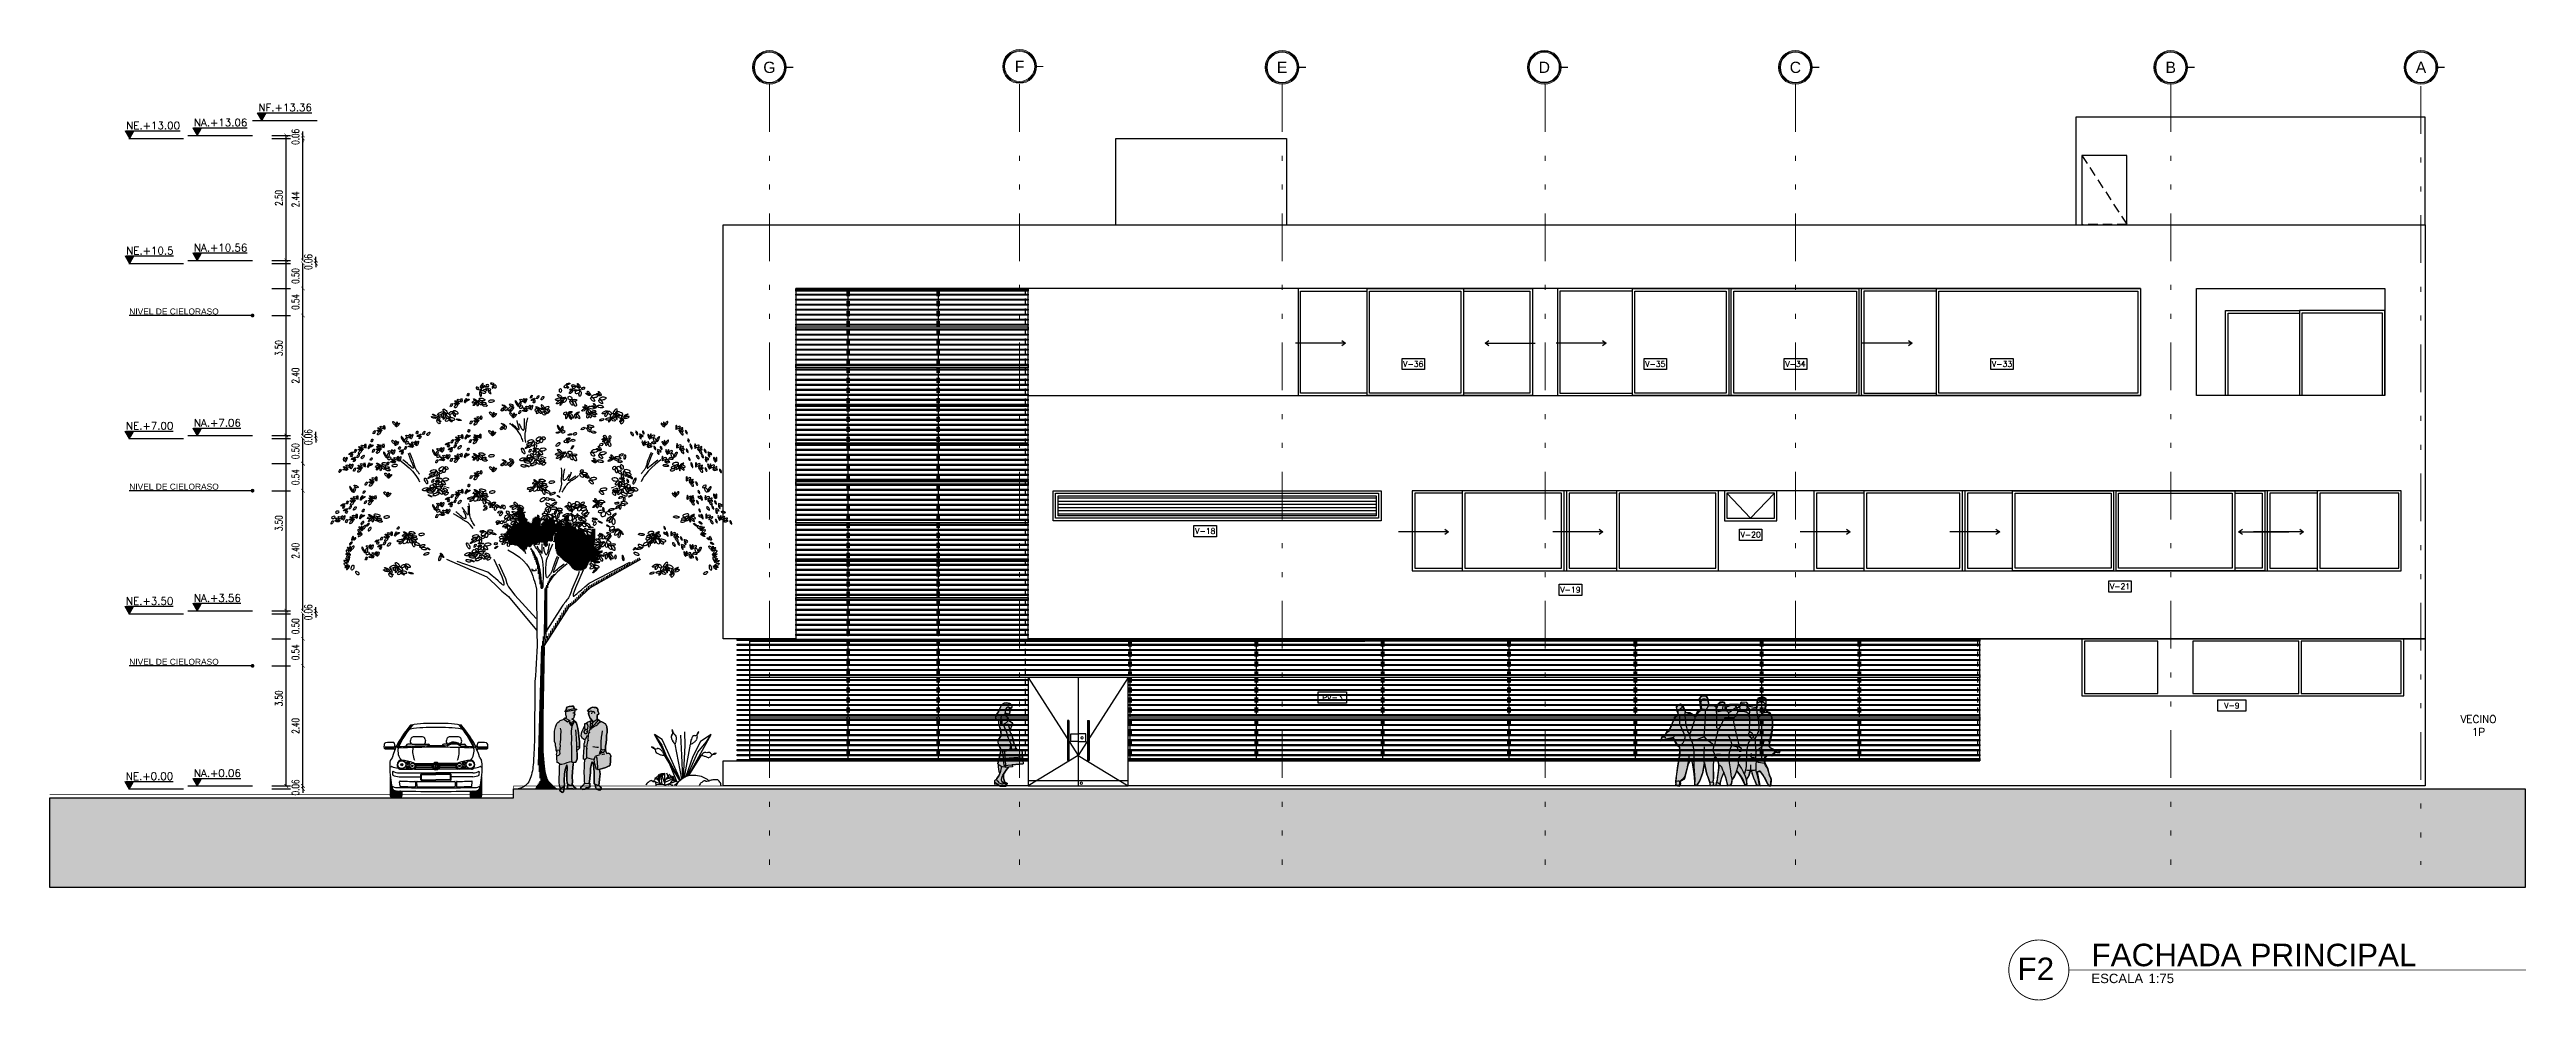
# Model space of a CAD drawing. Header units: millimetres. Extents: x 2056 to 4470, y 1400 to 3101.
# Drawn here: x 2066.54 to 2116.03, y 1465.95 to 1484.95 of the extents above; entities that cross this region are included whole.
import ezdxf
from ezdxf.enums import TextEntityAlignment as Align

# ---------------------------------------------------------------- set-up
doc = ezdxf.new("R2010")
doc.units = ezdxf.units.MM
for name, pattern in [('DIVIDE', [31.75, 12.7, -6.35, 0, -6.35, 0, -6.35]), ('DOT', [0.25, 0, -0.25]), ('HIDDEN', [9.525, 6.35, -3.175])]:
    doc.linetypes.add(name, pattern=pattern)
for name, color, linetype in [('A-252', 252, 'Continuous'), ('A-253', 253, 'Continuous'), ('A-254', 254, 'Continuous'), ('A-ANNO', 40, 'Continuous'), ('A-ANNO-DIMS-GRID', 195, 'Continuous'), ('A-ANNO-DOOR', 134, 'Continuous'), ('A-ANNO-GLAZ', 124, 'Continuous'), ('A-ANNO-TEXT', 190, 'Continuous'), ('A-GLAZ', 5, 'Continuous'), ('A-GRID-COLS', 75, 'DIVIDE'), ('A-LDSP-TREE', 74, 'Continuous'), ('A-PLAN-1', 5, 'Continuous'), ('A-PLAN-2', 4, 'Continuous'), ('A-PLAN-3', 3, 'Continuous'), ('A-PLAN-4', 2, 'Continuous'), ('A-PLAN-5', 1, 'Continuous'), ('A-PLAN-6', 9, 'Continuous'), ('A-PROY', 15, 'HIDDEN')]:
    doc.layers.add(name, color=color, linetype=linetype)
doc.layers.add('A-Anno-Titl', color=233, linetype='Continuous', lineweight=50)
doc.layers.add('A-PL6', color=8, linetype='Continuous', lineweight=15)
doc.styles.add('COTAS', font='romans.shx', dxfattribs={"width": 0.7})
doc.styles.add('NUEVO', font='SIMPLEX')
doc.styles.add('ROMAN', font='arial.ttf')
doc.styles.add('ROMANS', font='romans')
doc.dimstyles.new('DIM75', dxfattribs={"dimtxt": 0.15, "dimasz": 0.075, "dimexe": 0, "dimexo": 0, "dimgap": 0.075, "dimtad": 1, "dimzin": 1, "dimdsep": 46, "dimtxsty": 'COTAS', "dimblk": 'ARCHTICK', "dimcen": 0, "dimse1": 1, "dimse2": 1, "dimclrd": 8, "dimclre": 8, "dimclrt": 54, "dimaunit": 1, "dimazin": 0, "dimtfac": 1, "dimtix": 1, "dimtmove": 1, "dimatfit": 3, "dimldrblk": 'DOT', "dimfxl": 1, "dimtvp": 1.75, "dimtolj": 1, "dimtzin": 4, "dimarcsym": 0})

msp = doc.modelspace()

# ---------------------------------------------------------------- texts
at = {"layer": 'A-ANNO-TEXT', "style": 'ROMANS'}
for s, p in [('VECINO', (2115.076, 1471.567)), ('1P', (2115.076, 1471.312))]:
    msp.add_text(s, height=0.1527, dxfattribs=at).set_placement(p, align=Align.MIDDLE)

# ---------------------------------------------------------------- blocks, each defined once
blk = doc.blocks.new('V')
blk.add_lwpolyline([(-0.003, -0.003), (-0.003, 0), (0.003, 0), (0.003, -0.003)], close=True)
at = {"style": 'NUEVO', "flags": 4}
blk.add_attdef('VEN', text='', height=0.0015, dxfattribs=at).set_placement((0, -0.0015), align=Align.MIDDLE)
blk = doc.blocks.new('Arbol (46)')
at = {"color": 1}
for p, q in [((0.688, 0.098), (0.178, 1.015)), ((0.178, 1.015), (0.319, 0.801)), ((0.331, 0.914), (0.178, 1.015)), ((0.524, 1.115), (0.524, 1.115)), ((0.692, 0.998), (0.713, 0.601)), ((0.791, 0.794), (0.78, 1.069)), ((0.852, 0.193), (1.309, 1.015)), ((1.059, 1.076), (1.059, 1.076)), ((1.309, 1.015), (1.094, 0.874)), ((1.208, 0.862), (1.309, 1.015)), ((0.118, 0.765), (0.118, 0.765)), ((0.217, 0.645), (0.294, 0.61)), ((0.319, 0.801), (0.615, 0.084)), ((0.445, 0.667), (0.331, 0.914)), ((0.685, 0.095), (0.374, 0.603)), ((0.374, 0.603), (0.374, 0.603)), ((0.696, 0.105), (0.445, 0.667)), ((0.72, 0.126), (0.59, 0.819)), ((0.59, 0.819), (0.59, 0.819)), ((0.713, 0.601), (0.736, 0.138)), ((0.752, 0.149), (0.791, 0.794)), ((0.774, 0.162), (0.897, 0.819)), ((0.941, 0.578), (0.804, 0.177)), ((0.827, 0.185), (1.04, 0.66)), ((0.864, 0.196), (1.113, 0.603)), ((0.897, 0.819), (0.897, 0.819)), ((1.094, 0.874), (0.941, 0.578)), ((1.04, 0.66), (1.208, 0.862)), ((1.113, 0.603), (1.113, 0.603)), ((1.409, 0.64), (1.409, 0.64)), ((0.164, 0.075), (0.153, 0.079)), ((0.184, 0.075), (0.164, 0.105)), ((0.238, 0.125), (0.168, 0.114)), ((0.203, 0.12), (0.188, 0.146)), ((0.381, 0.004), (0.197, 0.064)), ((0.207, 0.061), (0.199, 0.06)), ((0.305, 0.029), (0.207, 0.169)), ((0.343, 0.017), (0.21, 0.011)), ((0.259, 0.154), (0.227, 0.188)), ((0.256, 0.099), (0.262, 0.212)), ((0.261, 0.194), (0.275, 0.22)), ((0.275, 0.072), (0.29, 0.226)), ((0.329, 0.015), (0.301, 0.231)), ((0.381, 0.044), (0.311, 0.234)), ((0.334, 0.171), (0.345, 0.242)), ((0.336, 0.185), (0.356, 0.243)), ((0.345, 0.212), (0.336, 0.24)), ((0.381, 0.188), (0.359, 0.243)), ((0.375, 0.058), (0.572, 0.151)), ((0.381, 0.004), (0.378, 0)), ((0.381, 0.004), (0.381, 0.244)), ((0.381, 0.084), (0.484, 0.221)), ((0.381, 0.004), (0.61, 0.079)), ((0.381, 0.004), (0.385, 0)), ((0.413, 0.126), (0.564, 0.16)), ((0.452, 0.178), (0.42, 0.241)), ((0.433, 0.153), (0.542, 0.183)), ((0.435, 0.022), (0.456, 0)), ((0.457, 0.029), (0.542, 0)), ((0.486, 0.167), (0.509, 0.208)), ((0.486, 0.035), (0.574, 0.148)), ((0.507, 0.012), (0.514, 0)), ((0.525, 0.178), (0.553, 0.172)), ((0.538, 0.001), (0.539, 0)), ((0.54, 0.104), (0.601, 0.102)), ((0.556, 0.061), (0.602, 0.1)), ((0.568, 0.103), (0.592, 0.12)), ((0.578, 0), (0.619, 0.041)), ((0.611, -0.005), (0.627, 0.023)), ((0.634, 0.033), (0.612, 0.04)), ((0.615, 0.084), (0.653, 0.058)), ((0.627, 0.023), (0.645, 0.048)), ((0.645, 0.048), (0.663, 0.072)), ((0.663, 0.072), (0.683, 0.093)), ((0.683, 0.093), (0.702, 0.111)), ((0.702, 0.111), (0.723, 0.128)), ((0.723, 0.128), (0.744, 0.144)), ((0.744, 0.144), (0.765, 0.157)), ((0.765, 0.157), (0.787, 0.169)), ((0.787, 0.169), (0.809, 0.179)), ((0.809, 0.179), (0.832, 0.187)), ((0.832, 0.187), (0.856, 0.194)), ((0.856, 0.194), (0.882, 0.199)), ((0.882, 0.199), (0.909, 0.202)), ((0.909, 0.202), (0.938, 0.204)), ((0.938, 0.204), (0.969, 0.204)), ((0.969, 0.204), (1.002, 0.202)), ((1.002, 0.202), (1.037, 0.197)), ((1.037, 0.197), (1.073, 0.19)), ((1.073, 0.19), (1.11, 0.179)), ((1.11, 0.179), (1.148, 0.165)), ((1.148, 0.165), (1.187, 0.145)), ((1.187, 0.145), (1.225, 0.121)), ((1.225, 0.121), (1.263, 0.091))]:
    blk.add_line(p, q, dxfattribs=at)
for centre, radius, start, end in [((0.554, 0.966), 0.0454, 132.5761, 187.205), ((0.475, 1.051), 0.0704, 312.5761, 355.8109), ((0.416, 1.04), 0.132, 17.3016, 34.9533), ((0.719, 1.134), 0.196, 185.3918, 197.3016), ((0.652, 1.113), 0.126, 197.3016, 212.1649), ((0.457, 1.052), 0.0894, 355.8109, 17.3016), ((0.637, 1.103), 0.108, 212.1649, 239.322), ((0.553, 0.962), 0.0567, 21.5755, 59.322), ((0.974, 0.949), 0.0454, 87.5761, 142.205), ((0.979, 1.064), 0.0704, 267.5761, 310.8109), ((1.13, 0.987), 0.108, 167.1649, 194.322), ((1.148, 0.983), 0.126, 152.3016, 167.1649), ((0.967, 1.079), 0.0894, 310.8109, 332.3016), ((1.21, 0.951), 0.196, 140.3918, 152.3016), ((0.929, 1.099), 0.132, 332.3016, 349.9533), ((0.094, 0.635), 0.132, 62.3016, 79.9533), ((0.242, 0.916), 0.196, 230.3918, 242.3016), ((0.21, 0.854), 0.126, 242.3016, 257.1649), ((0.114, 0.673), 0.0894, 40.8109, 62.3016), ((0.206, 0.836), 0.108, 257.1649, 284.322), ((0.129, 0.685), 0.0704, 357.5761, 40.8109), ((0.244, 0.68), 0.0454, 177.5761, 232.205), ((0.246, 0.677), 0.0567, 66.5755, 104.322), ((0.23, 0.638), 0.0988, 48.659, 66.5755), ((0.347, 0.792), 0.19, 253.8978, 264.9935), ((0.03, 0.412), 0.401, 39.7924, 48.659), ((0.354, 0.87), 0.268, 264.9935, 274.3316), ((0.207, 0.559), 0.17, 28.5513, 39.7924), ((0.124, 0.514), 0.266, 19.5604, 28.5513), ((0.644, 0.977), 0.136, 187.205, 200.7402), ((0.867, 1.061), 0.374, 200.7402, 208.8978), ((0.705, 0.972), 0.19, 208.8978, 219.9935), ((0.765, 1.023), 0.268, 219.9935, 229.3316), ((0.35, 0.933), 0.266, 334.5604, 343.5513), ((0.442, 0.906), 0.17, 343.5513, 354.7924), ((0.514, 0.946), 0.0988, 3.659, 21.5755), ((0.212, 0.927), 0.401, 354.7924, 3.659), ((1.164, 0.839), 0.268, 174.9935, 184.3316), ((1.086, 0.846), 0.19, 163.8978, 174.9935), ((0.808, 1.069), 0.266, 289.5604, 298.5513), ((1.263, 0.795), 0.374, 155.7402, 163.8978), ((1.046, 0.893), 0.136, 142.205, 155.7402), ((0.853, 0.986), 0.17, 298.5513, 309.7924), ((0.706, 1.163), 0.401, 309.7924, 318.659), ((0.932, 0.963), 0.0988, 318.659, 336.5755), ((0.971, 0.947), 0.0567, 336.5755, 14.322), ((1.317, 0.428), 0.268, 129.9935, 139.3316), ((1.227, 0.843), 0.266, 244.5604, 253.5513), ((1.266, 0.488), 0.19, 118.8978, 129.9935), ((1.2, 0.751), 0.17, 253.5513, 264.7924), ((1.154, 0.34), 0.315, 77.4694, 86.3671), ((1.431, 1.011), 0.495, 240.1289, 248.1077), ((1.271, 0.52), 0.136, 97.205, 110.7402), ((1.24, 0.65), 0.0988, 273.659, 291.5755), ((1.26, 0.61), 0.0454, 42.5761, 97.205), ((1.256, 0.611), 0.0567, 291.5755, 329.322), ((1.345, 0.688), 0.0704, 222.5761, 265.8109), ((1.397, 0.527), 0.108, 122.1649, 149.322), ((1.407, 0.511), 0.126, 107.3016, 122.1649), ((1.346, 0.707), 0.0894, 265.8109, 287.3016), ((1.428, 0.445), 0.196, 95.3918, 107.3016), ((1.334, 0.748), 0.132, 287.3016, 304.9533), ((0.18, -0.098), 0.205, 140.1754, 151.4313), ((0.148, -0.071), 0.164, 127.572, 140.1754), ((0.266, -0.225), 0.357, 118.2849, 127.572), ((0.108, 0.069), 0.0228, 80.9055, 118.2849), ((0.106, 0.056), 0.0368, 56.7437, 80.9055), ((0.165, 0.146), 0.0716, 236.7437, 254.006), ((0.162, 0.137), 0.0621, 254.006, 278.875), ((0.176, 0.05), 0.0258, 59.8291, 98.875), ((0.179, 0.055), 0.0205, 21.8146, 59.8291), ((0.029, -0.005), 0.181, 9.2366, 21.8146), ((0.108, 0.008), 0.102, 360, 9.2366), ((0.092, 0.008), 0.118, 351.4344, 0), ((1.274, -0.125), 0.24, 140.6917, 149.8975), ((1.205, -0.069), 0.152, 129.1033, 140.6917), ((1.381, -0.286), 0.431, 121.5901, 129.1033), ((1.179, 0.044), 0.044, 97.9474, 121.5901), ((1.18, 0.037), 0.0511, 72.9926, 97.9474), ((1.217, 0.156), 0.0743, 252.9926, 273.6425), ((1.207, 0.307), 0.225, 273.6425, 286.7677), ((1.399, -0.331), 0.442, 97.4044, 106.7677), ((1.411, -0.424), 0.535, 90, 97.4044), ((1.411, 0.021), 0.0899, 71.8744, 90), ((1.428, 0.073), 0.0355, 45.0192, 71.8744), ((1.259, -0.096), 0.274, 35.4424, 45.0192), ((1.384, -0.008), 0.122, 18.4466, 35.4424), ((1.346, -0.02), 0.161, 3.7006, 18.4466)]:
    blk.add_arc(centre, radius, start, end, dxfattribs=at)
blk = doc.blocks.new('2D-pe19')
for points in [[(-0.282, 1.539), (-0.259, 1.564), (-0.253, 1.581), (-0.252, 1.582), (-0.241, 1.631), (-0.195, 1.645), (-0.142, 1.65), (-0.107, 1.649), (-0.09, 1.613), (-0.084, 1.602), (-0.037, 1.582), (-0.082, 1.574), (-0.081, 1.568), (-0.081, 1.548), (-0.083, 1.535), (-0.084, 1.512), (-0.08, 1.485), (-0.09, 1.468), (-0.097, 1.458), (-0.095, 1.438), (-0.098, 1.425), (-0.101, 1.416), (-0.115, 1.403), (-0.14, 1.392), (-0.109, 1.386), (-0.108, 1.368), (-0.073, 1.345), (-0.045, 1.312), (-0.019, 1.205), (-0.007, 1.121), (0, 1.05), (0.015, 0.937), (0.014, 0.875), (0.017, 0.813), (-0.012, 0.784), (-0.031, 0.782), (-0.041, 0.781), (-0.032, 0.671), (-0.033, 0.597), (-0.056, 0.53), (-0.1, 0.524), (-0.105, 0.525), (-0.11, 0.501), (-0.117, 0.41), (-0.125, 0.343), (-0.13, 0.23), (-0.127, 0.152), (-0.135, 0.079), (-0.122, 0.075), (-0.095, 0.034), (-0.057, 0.013), (-0.063, 0.001), (-0.096, -0.004), (-0.142, 0.004), (-0.159, 0.002), (-0.234, 0.015), (-0.229, 0.045), (-0.219, 0.095), (-0.234, 0.105), (-0.236, 0.185), (-0.236, 0.296), (-0.231, 0.419), (-0.241, 0.476), (-0.272, 0.378), (-0.284, 0.294), (-0.291, 0.172), (-0.285, 0.075), (-0.284, 0.069), (-0.293, 0.044), (-0.295, 0.021), (-0.295, 0.021), (-0.297, -0.021), (-0.303, -0.063), (-0.317, -0.076), (-0.337, -0.065), (-0.376, -0.035), (-0.369, -0.016), (-0.363, 0.02), (-0.382, 0.039), (-0.39, 0.119), (-0.394, 0.204), (-0.388, 0.321), (-0.385, 0.399), (-0.385, 0.445), (-0.38, 0.495), (-0.41, 0.52), (-0.432, 0.528), (-0.436, 0.62), (-0.442, 0.662), (-0.444, 0.686), (-0.435, 0.738), (-0.45, 0.77), (-0.45, 0.77), (-0.452, 0.809), (-0.463, 0.859), (-0.466, 0.897), (-0.485, 0.947), (-0.486, 1.035), (-0.483, 1.097), (-0.485, 1.15), (-0.463, 1.23), (-0.438, 1.303), (-0.418, 1.324), (-0.395, 1.346), (-0.37, 1.364), (-0.309, 1.388), (-0.278, 1.421), (-0.256, 1.408), (-0.249, 1.422), (-0.249, 1.435), (-0.262, 1.475), (-0.261, 1.536), (-0.265, 1.545)], [(0.048, 1.053), (0.052, 1.111), (0.066, 1.151), (0.093, 1.206), (0.113, 1.252), (0.121, 1.265), (0.121, 1.269), (0.121, 1.303), (0.144, 1.303), (0.148, 1.31), (0.173, 1.331), (0.218, 1.352), (0.246, 1.363), (0.25, 1.364), (0.279, 1.326), (0.28, 1.327), (0.273, 1.363), (0.254, 1.385), (0.224, 1.404), (0.196, 1.499), (0.198, 1.553), (0.177, 1.55), (0.197, 1.576), (0.232, 1.611), (0.277, 1.629), (0.308, 1.628), (0.343, 1.628), (0.376, 1.603), (0.379, 1.586), (0.38, 1.559), (0.389, 1.538), (0.401, 1.511), (0.395, 1.484), (0.389, 1.481), (0.372, 1.49), (0.369, 1.454), (0.369, 1.396), (0.411, 1.356), (0.474, 1.33), (0.533, 1.297), (0.563, 1.244), (0.568, 1.171), (0.565, 1.125), (0.554, 1.075), (0.551, 0.995), (0.544, 0.92), (0.534, 0.853), (0.534, 0.785), (0.537, 0.744), (0.56, 0.708), (0.592, 0.711), (0.621, 0.701), (0.638, 0.659), (0.635, 0.611), (0.631, 0.531), (0.62, 0.46), (0.594, 0.455), (0.54, 0.429), (0.473, 0.408), (0.428, 0.391), (0.41, 0.389), (0.411, 0.38), (0.424, 0.297), (0.415, 0.192), (0.408, 0.12), (0.401, 0.068), (0.405, 0.06), (0.42, 0.051), (0.445, 0.02), (0.443, -0.022), (0.407, -0.024), (0.353, -0.004), (0.342, 0.018), (0.333, 0.042), (0.326, 0.092), (0.309, 0.102), (0.307, 0.149), (0.304, 0.216), (0.309, 0.327), (0.298, 0.413), (0.287, 0.517), (0.27, 0.542), (0.251, 0.498), (0.232, 0.403), (0.234, 0.324), (0.223, 0.21), (0.213, 0.142), (0.206, 0.114), (0.22, 0.111), (0.222, 0.085), (0.228, 0.045), (0.201, 0.028), (0.169, 0.018), (0.147, 0.019), (0.124, -0.008), (0.082, -0.015), (0.044, 0.007), (0.044, 0.035), (0.079, 0.065), (0.1, 0.086), (0.114, 0.113), (0.11, 0.113), (0.118, 0.117), (0.116, 0.149), (0.113, 0.218), (0.108, 0.349), (0.111, 0.425), (0.114, 0.502), (0.118, 0.574), (0.125, 0.59), (0.115, 0.586), (0.095, 0.59), (0.092, 0.637), (0.101, 0.731), (0.107, 0.829), (0.11, 0.896), (0.119, 0.934), (0.124, 0.988), (0.109, 0.988), (0.076, 1.003)]]:
    blk.add_hatch(color=255).paths.add_polyline_path(points)
at = {"color": 250}
for p, q in [((-0.282, 1.539), (-0.259, 1.564)), ((-0.264, 1.545), (-0.282, 1.539)), ((-0.265, 1.546), (-0.037, 1.582)), ((-0.261, 1.536), (-0.265, 1.546)), ((-0.262, 1.475), (-0.261, 1.536)), ((-0.259, 1.564), (-0.253, 1.581)), ((-0.241, 1.631), (-0.252, 1.582)), ((-0.248, 1.574), (-0.084, 1.602)), ((-0.195, 1.645), (-0.241, 1.631)), ((-0.142, 1.65), (-0.195, 1.645)), ((-0.107, 1.649), (-0.142, 1.65)), ((-0.12, 1.517), (-0.101, 1.516)), ((-0.09, 1.613), (-0.107, 1.649)), ((-0.09, 1.468), (-0.08, 1.485)), ((-0.084, 1.602), (-0.038, 1.583)), ((-0.084, 1.512), (-0.083, 1.535)), ((-0.08, 1.485), (-0.084, 1.512)), ((-0.083, 1.535), (-0.081, 1.548)), ((0.197, 1.576), (0.177, 1.55)), ((0.177, 1.55), (0.198, 1.553)), ((0.198, 1.553), (0.196, 1.499)), ((0.196, 1.499), (0.224, 1.404)), ((0.232, 1.611), (0.197, 1.576)), ((0.197, 1.515), (0.207, 1.514)), ((0.206, 1.553), (0.214, 1.548)), ((0.214, 1.548), (0.246, 1.557)), ((0.277, 1.629), (0.232, 1.611)), ((0.246, 1.557), (0.265, 1.54)), ((0.247, 1.511), (0.265, 1.51)), ((0.265, 1.54), (0.273, 1.54)), ((0.273, 1.54), (0.283, 1.546)), ((0.308, 1.628), (0.277, 1.629)), ((0.283, 1.546), (0.29, 1.55)), ((0.29, 1.55), (0.297, 1.547)), ((0.297, 1.547), (0.299, 1.535)), ((0.299, 1.535), (0.311, 1.52)), ((0.343, 1.628), (0.308, 1.628)), ((0.311, 1.52), (0.314, 1.504)), ((0.376, 1.603), (0.343, 1.628)), ((0.369, 1.454), (0.372, 1.49)), ((0.372, 1.49), (0.389, 1.481)), ((0.379, 1.586), (0.376, 1.603)), ((0.38, 1.559), (0.379, 1.586)), ((0.389, 1.538), (0.38, 1.559)), ((0.401, 1.511), (0.389, 1.538)), ((0.395, 1.484), (0.401, 1.511)), ((-0.486, 1.035), (-0.483, 1.097)), ((-0.485, 0.947), (-0.486, 1.035)), ((-0.485, 1.15), (-0.463, 1.23)), ((-0.483, 1.097), (-0.485, 1.15)), ((-0.463, 1.23), (-0.438, 1.303)), ((-0.438, 1.303), (-0.418, 1.324)), ((-0.418, 1.324), (-0.395, 1.346)), ((-0.395, 1.346), (-0.37, 1.364)), ((-0.37, 1.364), (-0.309, 1.388)), ((-0.368, 0.929), (-0.362, 0.99)), ((-0.355, 1.16), (-0.367, 1.214)), ((-0.362, 0.99), (-0.358, 1.049)), ((-0.358, 1.049), (-0.356, 1.095)), ((-0.356, 1.095), (-0.355, 1.122)), ((-0.355, 1.122), (-0.355, 1.16)), ((-0.309, 1.388), (-0.278, 1.421)), ((-0.225, 1.33), (-0.306, 1.389)), ((-0.278, 1.421), (-0.179, 1.363)), ((-0.249, 1.435), (-0.262, 1.475)), ((-0.249, 1.422), (-0.249, 1.435)), ((-0.179, 1.363), (-0.225, 1.33)), ((-0.173, 1.343), (-0.194, 1.314)), ((-0.194, 1.314), (-0.145, 1.26)), ((-0.174, 1.336), (-0.149, 1.277)), ((-0.142, 1.242), (-0.154, 1.151)), ((-0.154, 1.151), (-0.146, 0.99)), ((-0.146, 0.99), (-0.151, 0.902)), ((-0.147, 1.15), (-0.141, 1.15)), ((-0.145, 1.26), (-0.125, 1.348)), ((-0.143, 1.023), (-0.137, 1.023)), ((-0.1, 1.332), (-0.142, 1.242)), ((-0.14, 1.392), (-0.115, 1.403)), ((-0.125, 1.348), (-0.1, 1.332)), ((-0.115, 1.403), (-0.101, 1.416)), ((-0.073, 1.345), (-0.108, 1.368)), ((-0.045, 1.312), (-0.073, 1.345)), ((-0.055, 1.102), (-0.062, 1.181)), ((-0.048, 1), (-0.055, 1.102)), ((-0.036, 0.885), (-0.048, 1)), ((-0.019, 1.205), (-0.045, 1.312)), ((-0.007, 1.121), (-0.019, 1.205)), ((0, 1.05), (-0.007, 1.121)), ((0.015, 0.937), (0, 1.05)), ((0.048, 1.053), (0.052, 1.111)), ((0.076, 1.003), (0.048, 1.053)), ((0.052, 1.111), (0.066, 1.151)), ((0.066, 1.151), (0.093, 1.206)), ((0.109, 0.988), (0.076, 1.003)), ((0.093, 1.206), (0.113, 1.252)), ((0.115, 1.163), (0.101, 1.135)), ((0.102, 1.158), (0.102, 1.129)), ((0.102, 1.129), (0.12, 1.106)), ((0.113, 1.252), (0.121, 1.265)), ((0.129, 1.187), (0.115, 1.163)), ((0.12, 1.106), (0.146, 1.104)), ((0.121, 1.303), (0.144, 1.303)), ((0.121, 1.269), (0.121, 1.303)), ((0.122, 1.213), (0.121, 1.269)), ((0.121, 0.987), (0.146, 1.011)), ((0.134, 1.181), (0.122, 1.213)), ((0.165, 1.189), (0.134, 1.181)), ((0.144, 1.303), (0.148, 1.31)), ((0.144, 1.303), (0.165, 1.299)), ((0.146, 1.104), (0.167, 1.121)), ((0.146, 1.011), (0.171, 1.07)), ((0.148, 1.31), (0.173, 1.331)), ((0.163, 1.129), (0.172, 1.155)), ((0.176, 1.203), (0.164, 1.186)), ((0.165, 1.299), (0.178, 1.257)), ((0.172, 1.155), (0.165, 1.189)), ((0.167, 1.121), (0.183, 1.163)), ((0.173, 1.331), (0.218, 1.352)), ((0.178, 1.257), (0.176, 1.203)), ((0.19, 1.081), (0.178, 0.974)), ((0.21, 1.159), (0.19, 1.081)), ((0.239, 1.22), (0.21, 1.159)), ((0.215, 1.124), (0.221, 1.119)), ((0.216, 1.437), (0.22, 1.436)), ((0.218, 1.352), (0.246, 1.363)), ((0.22, 1.436), (0.23, 1.436)), ((0.225, 1.292), (0.22, 1.208)), ((0.221, 1.119), (0.221, 1.124)), ((0.224, 1.404), (0.254, 1.385)), ((0.235, 1.356), (0.225, 1.322)), ((0.225, 1.322), (0.252, 1.305)), ((0.252, 1.305), (0.225, 1.292)), ((0.255, 1.224), (0.231, 1.178)), ((0.266, 1.275), (0.239, 1.22)), ((0.241, 1.21), (0.262, 1.22)), ((0.25, 1.364), (0.279, 1.326)), ((0.254, 1.385), (0.273, 1.363)), ((0.311, 1.282), (0.255, 1.224)), ((0.262, 1.22), (0.312, 1.252)), ((0.27, 1.292), (0.266, 1.275)), ((0.28, 1.325), (0.27, 1.292)), ((0.273, 1.363), (0.28, 1.325)), ((0.368, 1.386), (0.279, 1.327)), ((0.357, 1.335), (0.311, 1.282)), ((0.312, 1.252), (0.349, 1.263)), ((0.349, 1.263), (0.385, 1.289)), ((0.386, 1.371), (0.357, 1.335)), ((0.369, 1.396), (0.369, 1.454)), ((0.411, 1.356), (0.369, 1.396)), ((0.382, 1.308), (0.391, 1.314)), ((0.385, 1.289), (0.382, 1.308)), ((0.389, 1.481), (0.395, 1.484)), ((0.391, 1.314), (0.435, 1.346)), ((0.474, 1.33), (0.411, 1.356)), ((0.447, 0.932), (0.453, 1.032)), ((0.453, 1.032), (0.468, 1.097)), ((0.468, 1.097), (0.472, 1.156)), ((0.533, 1.297), (0.474, 1.33)), ((0.563, 1.244), (0.533, 1.297)), ((0.544, 0.92), (0.551, 0.995)), ((0.551, 0.995), (0.554, 1.075)), ((0.554, 1.075), (0.565, 1.125)), ((0.568, 1.171), (0.563, 1.244)), ((0.568, 1.171), (0.563, 1.244)), ((0.565, 1.125), (0.568, 1.171)), ((-0.466, 0.897), (-0.485, 0.947)), ((-0.463, 0.859), (-0.466, 0.897)), ((-0.452, 0.809), (-0.463, 0.859)), ((-0.45, 0.771), (-0.452, 0.809)), ((-0.45, 0.77), (-0.375, 0.777)), ((-0.435, 0.738), (-0.45, 0.771)), ((-0.444, 0.686), (-0.435, 0.738)), ((-0.442, 0.662), (-0.399, 0.675)), ((-0.436, 0.62), (-0.442, 0.662)), ((-0.432, 0.528), (-0.436, 0.62)), ((-0.41, 0.52), (-0.432, 0.528)), ((-0.38, 0.495), (-0.41, 0.52)), ((-0.399, 0.675), (-0.376, 0.692)), ((-0.378, 0.738), (-0.369, 0.812)), ((-0.37, 0.713), (-0.378, 0.738)), ((-0.376, 0.692), (-0.37, 0.713)), ((-0.369, 0.895), (-0.368, 0.929)), ((-0.365, 0.856), (-0.369, 0.895)), ((-0.369, 0.812), (-0.365, 0.856)), ((-0.342, 0.494), (-0.282, 0.509)), ((-0.282, 0.509), (-0.233, 0.528)), ((-0.233, 0.528), (-0.189, 0.538)), ((-0.189, 0.538), (-0.154, 0.548)), ((-0.151, 0.902), (-0.149, 0.841)), ((-0.149, 0.841), (-0.149, 0.682)), ((-0.149, 0.682), (-0.146, 0.59)), ((-0.146, 0.59), (-0.141, 0.533)), ((-0.145, 0.886), (-0.139, 0.886)), ((-0.141, 0.725), (-0.135, 0.725)), ((-0.141, 0.533), (-0.1, 0.524)), ((-0.117, 0.41), (-0.11, 0.501)), ((-0.1, 0.524), (-0.056, 0.53)), ((-0.056, 0.53), (-0.033, 0.597)), ((-0.042, 0.79), (-0.036, 0.885)), ((-0.032, 0.671), (-0.042, 0.79)), ((-0.038, 0.842), (0.015, 0.844)), ((-0.033, 0.597), (-0.032, 0.671)), ((-0.031, 0.782), (-0.012, 0.784)), ((-0.012, 0.784), (0.017, 0.813)), ((0.014, 0.875), (0.015, 0.937)), ((0.017, 0.813), (0.014, 0.875)), ((0.092, 0.637), (0.101, 0.731)), ((0.095, 0.59), (0.092, 0.637)), ((0.115, 0.586), (0.095, 0.59)), ((0.101, 0.731), (0.107, 0.829)), ((0.107, 0.829), (0.11, 0.896)), ((0.131, 0.849), (0.107, 0.839)), ((0.124, 0.988), (0.109, 0.988)), ((0.11, 0.896), (0.119, 0.934)), ((0.111, 0.425), (0.114, 0.502)), ((0.114, 0.502), (0.118, 0.574)), ((0.135, 0.595), (0.115, 0.586)), ((0.119, 0.934), (0.124, 0.988)), ((0.153, 0.606), (0.135, 0.595)), ((0.153, 0.813), (0.152, 0.736)), ((0.152, 0.736), (0.153, 0.673)), ((0.161, 0.882), (0.153, 0.813)), ((0.153, 0.673), (0.153, 0.625)), ((0.153, 0.625), (0.249, 0.596)), ((0.178, 0.974), (0.161, 0.882)), ((0.161, 0.806), (0.168, 0.798)), ((0.168, 0.798), (0.172, 0.808)), ((0.189, 0.971), (0.197, 0.965)), ((0.197, 0.965), (0.198, 0.973)), ((0.232, 0.403), (0.251, 0.498)), ((0.249, 0.596), (0.308, 0.591)), ((0.251, 0.498), (0.27, 0.542)), ((0.27, 0.542), (0.287, 0.517)), ((0.279, 0.844), (0.358, 0.834)), ((0.287, 0.517), (0.298, 0.413)), ((0.31, 0.578), (0.32, 0.627)), ((0.318, 0.501), (0.31, 0.578)), ((0.339, 0.43), (0.318, 0.501)), ((0.32, 0.627), (0.333, 0.65)), ((0.333, 0.65), (0.361, 0.614)), ((0.343, 0.656), (0.417, 0.676)), ((0.358, 0.834), (0.392, 0.834)), ((0.361, 0.614), (0.37, 0.514)), ((0.37, 0.514), (0.376, 0.437)), ((0.412, 0.694), (0.424, 0.74)), ((0.424, 0.74), (0.446, 0.795)), ((0.437, 0.691), (0.456, 0.75)), ((0.476, 0.775), (0.441, 0.789)), ((0.446, 0.795), (0.448, 0.866)), ((0.448, 0.866), (0.447, 0.932)), ((0.456, 0.75), (0.461, 0.716)), ((0.461, 0.716), (0.496, 0.725)), ((0.461, 0.686), (0.52, 0.696)), ((0.525, 0.784), (0.476, 0.775)), ((0.496, 0.725), (0.525, 0.765)), ((0.534, 0.853), (0.544, 0.92)), ((0.534, 0.785), (0.534, 0.853)), ((0.537, 0.744), (0.534, 0.785)), ((0.56, 0.708), (0.537, 0.744)), ((0.592, 0.711), (0.56, 0.708)), ((0.621, 0.701), (0.592, 0.711)), ((0.62, 0.46), (0.631, 0.531)), ((0.638, 0.659), (0.621, 0.701)), ((0.631, 0.531), (0.635, 0.611)), ((0.635, 0.611), (0.638, 0.659)), ((-0.394, 0.204), (-0.388, 0.321)), ((-0.39, 0.119), (-0.394, 0.204)), ((-0.382, 0.039), (-0.39, 0.119)), ((-0.388, 0.321), (-0.385, 0.399)), ((-0.385, 0.445), (-0.38, 0.495)), ((-0.385, 0.399), (-0.385, 0.445)), ((-0.36, 0.016), (-0.382, 0.039)), ((-0.381, 0.494), (-0.342, 0.494)), ((-0.363, 0.02), (-0.369, -0.016)), ((-0.327, 0.023), (-0.36, 0.016)), ((-0.302, 0.058), (-0.327, 0.023)), ((-0.302, 0.058), (-0.284, 0.069)), ((-0.297, -0.021), (-0.295, 0.021)), ((-0.295, 0.018), (-0.293, 0.044)), ((-0.291, 0.172), (-0.284, 0.294)), ((-0.285, 0.075), (-0.291, 0.172)), ((-0.284, 0.294), (-0.272, 0.378)), ((-0.272, 0.378), (-0.241, 0.476)), ((-0.241, 0.476), (-0.231, 0.419)), ((-0.231, 0.419), (-0.236, 0.296)), ((-0.236, 0.296), (-0.236, 0.185)), ((-0.236, 0.185), (-0.234, 0.105)), ((-0.234, 0.105), (-0.181, 0.07)), ((-0.229, 0.045), (-0.234, 0.015)), ((-0.234, 0.015), (-0.159, 0.002)), ((-0.219, 0.093), (-0.229, 0.045)), ((-0.181, 0.07), (-0.135, 0.079)), ((-0.159, 0.002), (-0.142, 0.004)), ((-0.142, 0.004), (-0.096, -0.004)), ((-0.135, 0.079), (-0.127, 0.152)), ((-0.13, 0.23), (-0.125, 0.343)), ((-0.127, 0.152), (-0.13, 0.23)), ((-0.125, 0.343), (-0.117, 0.41)), ((-0.095, 0.034), (-0.122, 0.075)), ((-0.096, -0.004), (-0.063, 0.001)), ((-0.057, 0.013), (-0.095, 0.034)), ((-0.063, 0.001), (-0.057, 0.013)), ((0.079, 0.065), (0.044, 0.035)), ((0.044, 0.035), (0.044, 0.007)), ((0.044, 0.007), (0.082, -0.015)), ((0.1, 0.086), (0.079, 0.065)), ((0.114, 0.113), (0.1, 0.086)), ((0.108, 0.349), (0.111, 0.425)), ((0.113, 0.218), (0.108, 0.349)), ((0.11, 0.113), (0.203, 0.104)), ((0.116, 0.149), (0.113, 0.218)), ((0.118, 0.117), (0.116, 0.149)), ((0.124, -0.008), (0.147, 0.019)), ((0.147, 0.019), (0.169, 0.018)), ((0.169, 0.018), (0.201, 0.028)), ((0.201, 0.028), (0.228, 0.045)), ((0.203, 0.104), (0.213, 0.142)), ((0.213, 0.142), (0.223, 0.21)), ((0.228, 0.045), (0.222, 0.085)), ((0.223, 0.21), (0.234, 0.324)), ((0.234, 0.324), (0.232, 0.403)), ((0.298, 0.413), (0.309, 0.327)), ((0.309, 0.327), (0.304, 0.216)), ((0.304, 0.216), (0.307, 0.149)), ((0.307, 0.149), (0.309, 0.102)), ((0.309, 0.102), (0.401, 0.068)), ((0.326, 0.092), (0.333, 0.042)), ((0.333, 0.042), (0.342, 0.018)), ((0.355, 0.388), (0.339, 0.43)), ((0.342, 0.018), (0.353, -0.004)), ((0.378, 0.39), (0.355, 0.388)), ((0.376, 0.437), (0.377, 0.384)), ((0.377, 0.384), (0.428, 0.391)), ((0.401, 0.068), (0.408, 0.12)), ((0.42, 0.051), (0.405, 0.06)), ((0.408, 0.12), (0.415, 0.192)), ((0.424, 0.297), (0.411, 0.38)), ((0.415, 0.192), (0.424, 0.297)), ((0.445, 0.02), (0.42, 0.051)), ((0.428, 0.391), (0.473, 0.408)), ((0.443, -0.022), (0.445, 0.02)), ((0.473, 0.408), (0.54, 0.429)), ((0.54, 0.429), (0.594, 0.455)), ((0.594, 0.455), (0.62, 0.46)), ((-0.369, -0.016), (-0.376, -0.035)), ((-0.376, -0.035), (-0.337, -0.065)), ((-0.337, -0.065), (-0.317, -0.076)), ((-0.317, -0.076), (-0.303, -0.063)), ((-0.303, -0.063), (-0.297, -0.021)), ((0.082, -0.015), (0.124, -0.008)), ((0.353, -0.004), (0.407, -0.024)), ((0.407, -0.024), (0.443, -0.022))]:
    blk.add_line(p, q, dxfattribs=at)
at = {"color": 255}
for points in [[(-0.282, 1.539), (-0.259, 1.564), (-0.253, 1.581), (-0.252, 1.582), (-0.241, 1.631), (-0.195, 1.645), (-0.142, 1.65), (-0.107, 1.649), (-0.09, 1.613), (-0.084, 1.602), (-0.037, 1.582), (-0.082, 1.574), (-0.081, 1.568), (-0.081, 1.548), (-0.083, 1.535), (-0.084, 1.512), (-0.08, 1.485), (-0.09, 1.468), (-0.097, 1.458), (-0.095, 1.438), (-0.098, 1.425), (-0.101, 1.416), (-0.115, 1.403), (-0.14, 1.392), (-0.109, 1.386), (-0.108, 1.368), (-0.073, 1.345), (-0.045, 1.312), (-0.019, 1.205), (-0.007, 1.121), (0, 1.05), (0.015, 0.937), (0.014, 0.875), (0.017, 0.813), (-0.012, 0.784), (-0.031, 0.782), (-0.041, 0.781), (-0.032, 0.671), (-0.033, 0.597), (-0.056, 0.53), (-0.1, 0.524), (-0.105, 0.525), (-0.11, 0.501), (-0.117, 0.41), (-0.125, 0.343), (-0.13, 0.23), (-0.127, 0.152), (-0.135, 0.079), (-0.122, 0.075), (-0.095, 0.034), (-0.057, 0.013), (-0.063, 0.001), (-0.096, -0.004), (-0.142, 0.004), (-0.159, 0.002), (-0.234, 0.015), (-0.229, 0.045), (-0.219, 0.095), (-0.234, 0.105), (-0.236, 0.185), (-0.236, 0.296), (-0.231, 0.419), (-0.241, 0.476), (-0.272, 0.378), (-0.284, 0.294), (-0.291, 0.172), (-0.285, 0.075), (-0.284, 0.069), (-0.293, 0.044), (-0.295, 0.021), (-0.295, 0.021), (-0.297, -0.021), (-0.303, -0.063), (-0.317, -0.076), (-0.337, -0.065), (-0.376, -0.035), (-0.369, -0.016), (-0.363, 0.02), (-0.382, 0.039), (-0.39, 0.119), (-0.394, 0.204), (-0.388, 0.321), (-0.385, 0.399), (-0.385, 0.445), (-0.38, 0.495), (-0.41, 0.52), (-0.432, 0.528), (-0.436, 0.62), (-0.442, 0.662), (-0.444, 0.686), (-0.435, 0.738), (-0.45, 0.77), (-0.45, 0.77), (-0.452, 0.809), (-0.463, 0.859), (-0.466, 0.897), (-0.485, 0.947), (-0.486, 1.035), (-0.483, 1.097), (-0.485, 1.15), (-0.463, 1.23), (-0.438, 1.303), (-0.418, 1.324), (-0.395, 1.346), (-0.37, 1.364), (-0.309, 1.388), (-0.278, 1.421), (-0.256, 1.408), (-0.249, 1.422), (-0.249, 1.435), (-0.262, 1.475), (-0.261, 1.536), (-0.265, 1.545), (-0.282, 1.539)], [(0.048, 1.053), (0.052, 1.111), (0.066, 1.151), (0.093, 1.206), (0.113, 1.252), (0.121, 1.265), (0.121, 1.269), (0.121, 1.303), (0.144, 1.303), (0.148, 1.31), (0.173, 1.331), (0.218, 1.352), (0.246, 1.363), (0.25, 1.364), (0.279, 1.326), (0.28, 1.327), (0.273, 1.363), (0.254, 1.385), (0.224, 1.404), (0.196, 1.499), (0.198, 1.553), (0.177, 1.55), (0.197, 1.576), (0.232, 1.611), (0.277, 1.629), (0.308, 1.628), (0.343, 1.628), (0.376, 1.603), (0.379, 1.586), (0.38, 1.559), (0.389, 1.538), (0.401, 1.511), (0.395, 1.484), (0.389, 1.481), (0.372, 1.49), (0.369, 1.454), (0.369, 1.396), (0.411, 1.356), (0.474, 1.33), (0.533, 1.297), (0.563, 1.244), (0.568, 1.171), (0.565, 1.125), (0.554, 1.075), (0.551, 0.995), (0.544, 0.92), (0.534, 0.853), (0.534, 0.785), (0.537, 0.744), (0.56, 0.708), (0.592, 0.711), (0.621, 0.701), (0.638, 0.659), (0.635, 0.611), (0.631, 0.531), (0.62, 0.46), (0.594, 0.455), (0.54, 0.429), (0.473, 0.408), (0.428, 0.391), (0.41, 0.389), (0.411, 0.38), (0.424, 0.297), (0.415, 0.192), (0.408, 0.12), (0.401, 0.068), (0.405, 0.06), (0.42, 0.051), (0.445, 0.02), (0.443, -0.022), (0.407, -0.024), (0.353, -0.004), (0.342, 0.018), (0.333, 0.042), (0.326, 0.092), (0.309, 0.102), (0.307, 0.149), (0.304, 0.216), (0.309, 0.327), (0.298, 0.413), (0.287, 0.517), (0.27, 0.542), (0.251, 0.498), (0.232, 0.403), (0.234, 0.324), (0.223, 0.21), (0.213, 0.142), (0.206, 0.114), (0.22, 0.111), (0.222, 0.085), (0.228, 0.045), (0.201, 0.028), (0.169, 0.018), (0.147, 0.019), (0.124, -0.008), (0.082, -0.015), (0.044, 0.007), (0.044, 0.035), (0.079, 0.065), (0.1, 0.086), (0.114, 0.113), (0.11, 0.113), (0.118, 0.117), (0.116, 0.149), (0.113, 0.218), (0.108, 0.349), (0.111, 0.425), (0.114, 0.502), (0.118, 0.574), (0.125, 0.59), (0.115, 0.586), (0.095, 0.59), (0.092, 0.637), (0.101, 0.731), (0.107, 0.829), (0.11, 0.896), (0.119, 0.934), (0.124, 0.988), (0.109, 0.988), (0.076, 1.003)]]:
    blk.add_lwpolyline(points, close=True, dxfattribs=at)
blk = doc.blocks.new('Auto (15)')
at = {"linetype": 'ByBlock'}
for p, q in [((-0.805, 1.026), (-0.811, 1.009)), ((-0.774, 1.04), (-0.805, 1.026)), ((-0.801, 1.04), (-0.774, 1.04)), ((-0.714, 1.156), (-0.704, 1.159)), ((-0.578, 1.052), (-0.581, 1.031)), ((-0.456, 1.077), (-0.547, 1.077)), ((-0.456, 1.077), (-0.228, 1.077)), ((-0.228, 1.077), (-0.136, 1.077)), ((-0.105, 1.052), (-0.104, 1.045)), ((0.141, 1.052), (0.14, 1.045)), ((0.264, 1.077), (0.172, 1.077)), ((0.492, 1.077), (0.583, 1.077)), ((0.614, 1.052), (0.617, 1.031)), ((0.75, 1.156), (0.74, 1.159)), ((0.81, 1.04), (0.841, 1.026)), ((0.838, 1.04), (0.81, 1.04)), ((0.841, 1.026), (0.847, 1.009)), ((-0.858, 0.806), (-0.895, 0.755)), ((-0.72, 0.505), (0.018, 0.505)), ((-0.693, 0.584), (-0.452, 0.584)), ((-0.693, 0.579), (-0.452, 0.579)), ((-0.693, 0.579), (-0.452, 0.579)), ((-0.412, 0.579), (-0.028, 0.579)), ((-0.409, 0.695), (-0.034, 0.695)), ((-0.384, 0.61), (-0.051, 0.61)), ((-0.381, 0.663), (-0.05, 0.663)), ((-0.38, 0.621), (-0.054, 0.621)), ((-0.379, 0.653), (-0.053, 0.653)), ((0.756, 0.505), (0.018, 0.505)), ((0.448, 0.579), (0.065, 0.579)), ((0.445, 0.695), (0.07, 0.695)), ((0.418, 0.663), (0.086, 0.663)), ((0.42, 0.61), (0.087, 0.61)), ((0.415, 0.653), (0.089, 0.653)), ((0.416, 0.621), (0.09, 0.621)), ((0.729, 0.584), (0.488, 0.584)), ((0.729, 0.579), (0.488, 0.579)), ((0.729, 0.579), (0.488, 0.579)), ((0.894, 0.806), (0.931, 0.755)), ((-0.895, 0.432), (-0.895, 0.051)), ((-0.893, 0.421), (-0.895, 0.421)), ((-0.892, 0.408), (-0.895, 0.408)), ((-0.89, 0.395), (-0.895, 0.395)), ((-0.889, 0.382), (-0.895, 0.382)), ((-0.887, 0.369), (-0.895, 0.369)), ((-0.885, 0.355), (-0.895, 0.355)), ((-0.883, 0.342), (-0.895, 0.342)), ((-0.882, 0.329), (-0.895, 0.329)), ((-0.88, 0.316), (-0.895, 0.316)), ((-0.877, 0.303), (-0.895, 0.303)), ((-0.875, 0.289), (-0.895, 0.289)), ((-0.873, 0.276), (-0.895, 0.276)), ((-0.871, 0.263), (-0.895, 0.263)), ((-0.871, 0.25), (-0.895, 0.25)), ((-0.871, 0.237), (-0.895, 0.237)), ((-0.871, 0.223), (-0.895, 0.223)), ((-0.871, 0.21), (-0.895, 0.21)), ((-0.871, 0.197), (-0.895, 0.197)), ((-0.871, 0.184), (-0.895, 0.184)), ((-0.871, 0.171), (-0.895, 0.171)), ((-0.871, 0.158), (-0.895, 0.158)), ((-0.871, 0.144), (-0.895, 0.144)), ((-0.871, 0.131), (-0.895, 0.131)), ((-0.871, 0.118), (-0.895, 0.118)), ((-0.871, 0.105), (-0.895, 0.105)), ((-0.871, 0.092), (-0.895, 0.092)), ((-0.871, 0.078), (-0.895, 0.078)), ((-0.871, 0.065), (-0.895, 0.065)), ((-0.871, 0.052), (-0.895, 0.052)), ((-0.871, 0.039), (-0.893, 0.039)), ((-0.871, 0.026), (-0.886, 0.026)), ((-0.871, 0.264), (-0.871, 0.013)), ((-0.867, 0.243), (-0.871, 0.247)), ((-0.862, 0.219), (-0.871, 0.228)), ((-0.856, 0.194), (-0.871, 0.209)), ((-0.834, 0.154), (-0.871, 0.191)), ((-0.834, 0.135), (-0.871, 0.172)), ((-0.834, 0.116), (-0.871, 0.153)), ((-0.834, 0.098), (-0.871, 0.135)), ((-0.834, 0.079), (-0.871, 0.116)), ((-0.834, 0.06), (-0.871, 0.097)), ((-0.834, 0.042), (-0.871, 0.079)), ((-0.834, 0.023), (-0.871, 0.06)), ((-0.839, 0.009), (-0.871, 0.041)), ((-0.858, 0.01), (-0.871, 0.023)), ((-0.852, 0.009), (-0.705, 0.009)), ((-0.834, 0.009), (-0.834, 0.164)), ((-0.834, 0.152), (-0.827, 0.159)), ((-0.834, 0.133), (-0.815, 0.152)), ((-0.834, 0.115), (-0.801, 0.148)), ((-0.834, 0.096), (-0.797, 0.133)), ((-0.834, 0.078), (-0.797, 0.114)), ((-0.834, 0.059), (-0.797, 0.096)), ((-0.834, 0.04), (-0.797, 0.077)), ((-0.834, 0.022), (-0.797, 0.059)), ((-0.828, 0.009), (-0.797, 0.04)), ((-0.809, 0.009), (-0.797, 0.021)), ((-0.797, 0.009), (-0.797, 0.147)), ((-0.76, 0.099), (-0.797, 0.135)), ((-0.76, 0.08), (-0.797, 0.117)), ((-0.76, 0.061), (-0.797, 0.098)), ((-0.76, 0.043), (-0.797, 0.079)), ((-0.76, 0.024), (-0.797, 0.061)), ((-0.764, 0.009), (-0.797, 0.042)), ((-0.783, 0.009), (-0.797, 0.024)), ((-0.76, 0.117), (-0.788, 0.146)), ((-0.76, 0.136), (-0.769, 0.145)), ((-0.76, 0.009), (-0.76, 0.145)), ((-0.76, 0.114), (-0.73, 0.144)), ((-0.76, 0.133), (-0.748, 0.144)), ((-0.76, 0.095), (-0.723, 0.132)), ((-0.76, 0.077), (-0.723, 0.114)), ((-0.76, 0.058), (-0.723, 0.095)), ((-0.76, 0.039), (-0.723, 0.076)), ((-0.76, 0.021), (-0.723, 0.058)), ((-0.753, 0.009), (-0.723, 0.039)), ((-0.734, 0.009), (-0.723, 0.02)), ((-0.723, 0.009), (-0.723, 0.144)), ((-0.686, 0.099), (-0.723, 0.136)), ((-0.686, 0.081), (-0.723, 0.118)), ((-0.686, 0.062), (-0.723, 0.099)), ((-0.686, 0.043), (-0.723, 0.08)), ((-0.686, 0.025), (-0.723, 0.062)), ((-0.691, 0.011), (-0.723, 0.043)), ((-0.708, 0.009), (-0.723, 0.024)), ((-0.72, 0.426), (-0.283, 0.426)), ((-0.686, 0.118), (-0.712, 0.144)), ((-0.697, 0.243), (-0.708, 0.328)), ((-0.686, 0.137), (-0.693, 0.143)), ((-0.686, 0.142), (-0.686, 0.013)), ((-0.662, 0.131), (-0.686, 0.131)), ((-0.662, 0.118), (-0.686, 0.118)), ((-0.662, 0.105), (-0.686, 0.105)), ((-0.662, 0.092), (-0.686, 0.092)), ((-0.662, 0.078), (-0.686, 0.078)), ((-0.662, 0.065), (-0.686, 0.065)), ((-0.662, 0.052), (-0.686, 0.052)), ((-0.664, 0.039), (-0.686, 0.039)), ((-0.671, 0.026), (-0.686, 0.026)), ((-0.662, 0.142), (-0.662, 0.051)), ((-0.393, 0.324), (-0.39, 0.239)), ((-0.369, 0.322), (-0.366, 0.238)), ((-0.283, 0.368), (-0.283, 0.473)), ((-0.272, 0.484), (0.018, 0.484)), ((-0.272, 0.378), (-0.272, 0.463)), ((-0.272, 0.357), (0.018, 0.357)), ((-0.261, 0.473), (0.018, 0.473)), ((-0.261, 0.368), (0.018, 0.368)), ((0.308, 0.484), (0.018, 0.484)), ((0.298, 0.473), (0.018, 0.473)), ((0.298, 0.368), (0.018, 0.368)), ((0.308, 0.357), (0.018, 0.357)), ((0.308, 0.378), (0.308, 0.463)), ((0.319, 0.368), (0.319, 0.473)), ((0.756, 0.426), (0.319, 0.426)), ((0.405, 0.322), (0.402, 0.238)), ((0.429, 0.324), (0.426, 0.239)), ((0.699, 0.142), (0.699, 0.051)), ((0.699, 0.131), (0.722, 0.131)), ((0.699, 0.118), (0.722, 0.118)), ((0.699, 0.105), (0.722, 0.105)), ((0.699, 0.092), (0.722, 0.092)), ((0.699, 0.078), (0.722, 0.078)), ((0.699, 0.065), (0.722, 0.065)), ((0.699, 0.052), (0.722, 0.052)), ((0.7, 0.039), (0.722, 0.039)), ((0.707, 0.026), (0.722, 0.026)), ((0.722, 0.118), (0.748, 0.144)), ((0.722, 0.137), (0.729, 0.143)), ((0.722, 0.142), (0.722, 0.013)), ((0.722, 0.099), (0.759, 0.136)), ((0.722, 0.081), (0.759, 0.118)), ((0.722, 0.062), (0.759, 0.099)), ((0.722, 0.043), (0.759, 0.08)), ((0.722, 0.025), (0.759, 0.062)), ((0.728, 0.011), (0.759, 0.043)), ((0.733, 0.243), (0.744, 0.328)), ((0.888, 0.009), (0.741, 0.009)), ((0.744, 0.009), (0.759, 0.024)), ((0.759, 0.009), (0.759, 0.144)), ((0.796, 0.095), (0.759, 0.132)), ((0.796, 0.077), (0.759, 0.114)), ((0.796, 0.058), (0.759, 0.095)), ((0.796, 0.039), (0.759, 0.076)), ((0.796, 0.021), (0.759, 0.058)), ((0.789, 0.009), (0.759, 0.039)), ((0.771, 0.009), (0.759, 0.02)), ((0.796, 0.114), (0.766, 0.144)), ((0.796, 0.133), (0.784, 0.144)), ((0.796, 0.117), (0.825, 0.146)), ((0.796, 0.009), (0.796, 0.145)), ((0.796, 0.136), (0.805, 0.145)), ((0.796, 0.099), (0.833, 0.135)), ((0.796, 0.08), (0.833, 0.117)), ((0.796, 0.061), (0.833, 0.098)), ((0.796, 0.043), (0.833, 0.079)), ((0.796, 0.024), (0.833, 0.061)), ((0.8, 0.009), (0.833, 0.042)), ((0.819, 0.009), (0.833, 0.024)), ((0.833, 0.009), (0.833, 0.147)), ((0.87, 0.096), (0.833, 0.133)), ((0.87, 0.078), (0.833, 0.114)), ((0.87, 0.059), (0.833, 0.096)), ((0.87, 0.04), (0.833, 0.077)), ((0.87, 0.022), (0.833, 0.059)), ((0.864, 0.009), (0.833, 0.04)), ((0.845, 0.009), (0.833, 0.021)), ((0.87, 0.115), (0.837, 0.148)), ((0.87, 0.133), (0.851, 0.152)), ((0.87, 0.152), (0.863, 0.159)), ((0.87, 0.154), (0.907, 0.191)), ((0.87, 0.135), (0.907, 0.172)), ((0.87, 0.009), (0.87, 0.164)), ((0.87, 0.116), (0.907, 0.153)), ((0.87, 0.098), (0.907, 0.135)), ((0.87, 0.079), (0.907, 0.116)), ((0.87, 0.06), (0.907, 0.097)), ((0.87, 0.042), (0.907, 0.079)), ((0.87, 0.023), (0.907, 0.06)), ((0.875, 0.009), (0.907, 0.041)), ((0.892, 0.194), (0.907, 0.209)), ((0.894, 0.01), (0.907, 0.023)), ((0.898, 0.219), (0.907, 0.228)), ((0.903, 0.243), (0.907, 0.247)), ((0.907, 0.264), (0.907, 0.013)), ((0.907, 0.263), (0.931, 0.263)), ((0.907, 0.25), (0.931, 0.25)), ((0.907, 0.237), (0.931, 0.237)), ((0.907, 0.223), (0.931, 0.223)), ((0.907, 0.21), (0.931, 0.21)), ((0.907, 0.197), (0.931, 0.197)), ((0.907, 0.184), (0.931, 0.184)), ((0.907, 0.171), (0.931, 0.171)), ((0.907, 0.158), (0.931, 0.158)), ((0.907, 0.144), (0.931, 0.144)), ((0.907, 0.131), (0.931, 0.131)), ((0.907, 0.118), (0.931, 0.118)), ((0.907, 0.105), (0.931, 0.105)), ((0.907, 0.092), (0.931, 0.092)), ((0.907, 0.078), (0.931, 0.078)), ((0.907, 0.065), (0.931, 0.065)), ((0.907, 0.052), (0.931, 0.052)), ((0.907, 0.039), (0.929, 0.039)), ((0.907, 0.026), (0.922, 0.026)), ((0.909, 0.276), (0.931, 0.276)), ((0.911, 0.289), (0.931, 0.289)), ((0.914, 0.303), (0.931, 0.303)), ((0.916, 0.316), (0.931, 0.316)), ((0.918, 0.329), (0.931, 0.329)), ((0.92, 0.342), (0.931, 0.342)), ((0.921, 0.355), (0.931, 0.355)), ((0.923, 0.369), (0.931, 0.369)), ((0.925, 0.382), (0.931, 0.382)), ((0.927, 0.395), (0.931, 0.395)), ((0.928, 0.408), (0.931, 0.408)), ((0.93, 0.421), (0.931, 0.421)), ((0.931, 0.432), (0.931, 0.051))]:
    blk.add_line(p, q, dxfattribs=at)
for p, q in [((-0.011, 0.585), (-0.04, 0.636)), ((-0.007, 0.607), (-0.036, 0.657)), ((-0.017, 0.683), (0.01, 0.636)), ((0.01, 0.636), (-0.007, 0.607)), ((-0.005, 0.69), (0.018, 0.65)), ((0.018, 0.621), (-0.005, 0.581)), ((0.041, 0.69), (0.018, 0.65)), ((0.018, 0.621), (0.041, 0.581)), ((0.054, 0.683), (0.026, 0.636)), ((0.026, 0.636), (0.043, 0.607)), ((0.043, 0.607), (0.072, 0.657)), ((0.047, 0.585), (0.076, 0.636))]:
    blk.add_line(p, q)
for centre, radius in [((-0.665, 0.67), 0.0791), ((-0.665, 0.67), 0.0206), ((-0.665, 0.67), 0.0137), ((-0.544, 0.7), 0.0316), ((-0.544, 0.623), 0.0316), ((-0.544, 0.7), 0.0264), ((-0.544, 0.623), 0.0264), ((-0.544, 0.7), 0.00647), ((-0.544, 0.623), 0.00647), ((-0.452, 0.645), 0.0527), ((-0.452, 0.645), 0.0153), ((-0.452, 0.645), 0.00875), ((0.489, 0.645), 0.0527), ((0.489, 0.645), 0.0153), ((0.489, 0.645), 0.00875), ((0.58, 0.7), 0.0316), ((0.58, 0.623), 0.0316), ((0.58, 0.7), 0.0264), ((0.58, 0.623), 0.0264), ((0.58, 0.7), 0.00647), ((0.58, 0.623), 0.00647), ((0.702, 0.67), 0.0791), ((0.702, 0.67), 0.0206), ((0.702, 0.67), 0.0137)]:
    blk.add_circle(centre, radius, dxfattribs=at)
for radius in [0.0734, 0.0657]:
    blk.add_circle((0.018, 0.636), radius)
for centre, radius, start, end in [((-0.073, -0.929), 2.424, 87.9451, 99.5756), ((0.102, -1.006), 2.5, 80.5729, 92.0232), ((-0.887, 1.034), 0.134, 153.9256, 193.7856), ((-0.918, 2.215), 1.211, 265.2168, 275.0656), ((-0.997, 1.007), 0.0211, 193.7856, 266.2577), ((-0.989, 1.084), 0.0211, 98.9546, 153.9256), ((-0.918, 2.215), 1.19, 266.2577, 274.4177), ((-0.865, 0.299), 0.816, 87.7766, 98.9546), ((0.851, 0.272), 1.791, 139.019, 162.6584), ((-0.835, 1.093), 0.0211, 30.577, 87.7766), ((-0.823, 1.055), 0.0262, 261.9828, 325.4456), ((-0.961, 1.036), 0.16, 1.5194, 25.0854), ((0.851, 0.272), 1.797, 150.5563, 154.7146), ((-0.739, 1.012), 0.0105, 154.7954, 272.556), ((1.147, 0.124), 2.095, 140.3143, 154.7954), ((-0.432, 0.947), 0.311, 169.917, 217.5738), ((0.018, -16.22), 17.237, 90, 92.5177), ((-0.727, 1.011), 0.0105, 154.4872, 272.4767), ((1.135, 0.122), 2.074, 139.6324, 154.4872), ((-0.019, -11.803), 12.846, 90.8281, 93.1878), ((-0.547, 1.046), 0.0316, 90, 168.5452), ((-0.486, 1.33), 0.0527, 100.7367, 143.3105), ((-0.469, 1.419), 0.0422, 99.945, 139.019), ((-0.064, -1.534), 2.947, 88.476, 98.4164), ((-0.279, 1.1), 0.22, 157.7826, 170.1576), ((-0.444, 1.129), 0.0527, 170.1576, 264.1568), ((-0.431, 1.173), 0.0527, 94.8882, 168.9897), ((-0.004, 0.939), 0.445, 170.7714, 204.0735), ((-0.342, 0.176), 1.053, 84.9086, 95.0914), ((-0.253, 1.173), 0.0527, 11.0103, 85.1118), ((-0.24, 1.129), 0.0527, 283.0306, 9.8424), ((0.22, -13.095), 14.143, 90.8166, 91.7176), ((-0.404, 1.1), 0.22, 9.8424, 22.2174), ((-0.136, 1.046), 0.0316, 11.4548, 90), ((0.094, -1.624), 3.037, 81.7093, 91.5014), ((-0.183, -13.095), 14.143, 88.2824, 89.1834), ((0.018, -16.22), 17.237, 87.4823, 90), ((0.172, 1.046), 0.0316, 90, 168.5452), ((0.276, 1.129), 0.0527, 170.1576, 256.9694), ((0.441, 1.1), 0.22, 157.7826, 170.1576), ((0.375, 0.957), 0.164, 28.408, 148.6802), ((0.289, 1.173), 0.0527, 94.8882, 168.9897), ((0.374, 0.837), 0.245, 54.0585, 123.0353), ((0.376, 0.952), 0.155, 39.4016, 139.4763), ((0.378, 0.176), 1.053, 84.9086, 95.0914), ((0.04, 0.939), 0.445, 335.9265, 9.2286), ((0.467, 1.173), 0.0527, 11.0103, 85.1118), ((-1.099, 0.122), 2.074, 25.5128, 40.3676), ((0.48, 1.129), 0.0527, 275.8432, 9.8424), ((-1.111, 0.124), 2.095, 25.2046, 39.6857), ((0.505, 1.419), 0.0422, 40.981, 80.055), ((-0.144, -16.189), 17.237, 86.9624, 87.7991), ((0.315, 1.1), 0.22, 9.8424, 22.2174), ((0.522, 1.33), 0.0527, 36.6895, 79.2633), ((-0.815, 0.272), 1.791, 17.3416, 40.981), ((0.583, 1.046), 0.0316, 11.4548, 90), ((0.468, 0.947), 0.311, 322.4262, 10.083), ((-0.815, 0.272), 1.797, 25.2854, 29.4437), ((0.763, 1.011), 0.0105, 267.5233, 25.5128), ((0.775, 1.012), 0.0105, 267.444, 25.2046), ((0.997, 1.036), 0.16, 154.9146, 178.4806), ((0.859, 1.055), 0.0262, 214.5544, 278.0172), ((0.954, 2.215), 1.211, 264.9344, 274.7832), ((0.871, 1.093), 0.0211, 92.2234, 149.423), ((0.954, 2.215), 1.19, 265.5823, 273.7423), ((0.902, 0.299), 0.816, 81.0454, 92.2234), ((1.025, 1.084), 0.0211, 26.0744, 81.0454), ((1.033, 1.007), 0.0211, 273.7423, 346.2144), ((0.923, 1.034), 0.134, 346.2144, 26.0744), ((-0.918, 2.215), 1.232, 266.2577, 274.0597), ((-0.487, 0.655), 0.42, 166.2146, 184.4229), ((-0.918, 0.73), 0.108, 276.324, 296.409), ((1.301, 0.657), 2.207, 180.8819, 191.7502), ((-0.867, 0.629), 0.00527, 74.6491, 116.409), ((-0.868, 0.634), 0, 148.8603, 180), ((-0.703, 1.013), 0.413, 246.7758, 264.9564), ((-0.545, 0.497), 0.304, 172.5357, 187.4643), ((-0.684, 0.916), 0.413, 246.7758, 264.9564), ((-0.834, 0.955), 0.031, 3.1817, 84.2702), ((-0.667, 0.668), 0.0897, 90, 180), ((-0.626, 0.664), 0.13, 177.7465, 201.7764), ((-0.667, 0.668), 0.0844, 90, 180), ((-0.626, 0.664), 0.125, 177.7465, 201.7764), ((-0.693, 0.637), 0.058, 201.7764, 270), ((-0.693, 0.637), 0.0527, 201.7764, 270), ((-0.726, -0.1), 0.855, 70.2262, 86.315), ((-0.726, -0.1), 0.86, 70.2377, 86.315), ((-0.452, 0.642), 0.0634, 269.7401, 5.9243), ((-0.452, 0.642), 0.0581, 269.7401, 6.1817), ((-0.452, 0.648), 0.058, 0, 74.0629), ((-0.452, 0.648), 0.0633, 0.2578, 73.8998), ((-0.448, 0.639), 0.07, 301.5211, 9.8408), ((-0.449, 0.645), 0.07, 4.7148, 45.7466), ((0.018, 0.636), 0.079, 90, 131.427), ((0.018, 0.636), 0.079, 48.573, 90), ((0.484, 0.639), 0.07, 170.1592, 238.4789), ((0.485, 0.645), 0.07, 134.2534, 175.2852), ((0.489, 0.648), 0.0633, 106.1002, 179.7422), ((0.488, 0.642), 0.0634, 174.0757, 270.2599), ((0.489, 0.648), 0.058, 105.9371, 180), ((0.488, 0.642), 0.0581, 173.8183, 270.2599), ((0.762, -0.1), 0.86, 93.685, 109.7623), ((0.762, -0.1), 0.855, 93.685, 109.7738), ((0.703, 0.668), 0.0897, 0, 90), ((0.703, 0.668), 0.0844, 0, 90), ((0.729, 0.637), 0.0527, 270, 338.2236), ((0.729, 0.637), 0.058, 270, 338.2236), ((0.72, 0.916), 0.413, 275.0436, 293.2242), ((0.739, 1.013), 0.413, 275.0436, 293.2242), ((0.662, 0.664), 0.125, 338.2236, 2.2535), ((0.662, 0.664), 0.13, 338.2236, 2.2535), ((0.87, 0.955), 0.031, 95.7298, 176.8183), ((0.954, 2.215), 1.232, 265.9403, 273.7423), ((0.581, 0.497), 0.304, 352.5357, 7.4643), ((-1.264, 0.657), 2.207, 348.2498, 359.1181), ((0.904, 0.629), 0.00527, 63.591, 105.3509), ((0.904, 0.634), 0, 0, 31.1397), ((0.954, 0.73), 0.108, 243.591, 263.676), ((0.523, 0.655), 0.42, 355.5771, 13.7854), ((-0.852, 0.051), 0.0422, 180, 270), ((-0.77, 0.382), 0.167, 234.0895, 271.8017), ((-0.783, 0.225), 0.0791, 192.3873, 268.6144), ((-0.684, 0.837), 0.413, 246.7758, 264.9564), ((0.018, 30.667), 30.532, 268.4939, 270), ((0.018, 29.275), 29.07, 268.4565, 270), ((-0.698, 0.329), 0.0105, 88.5896, 187.4806), ((-0.705, 0.051), 0.0422, 270, 0), ((0.018, 29.401), 29.07, 268.5896, 269.17), ((-0.687, 0.244), 0.0105, 187.4806, 268.6772), ((0.018, 30.757), 30.532, 268.6772, 269.2143), ((-0.403, 0.323), 0.0105, 1.8316, 89.17), ((-0.4, 0.239), 0.0105, 269.2143, 1.8316), ((-0.358, 0.323), 0.0105, 89.2588, 181.8316), ((-0.355, 0.238), 0.0105, 181.8316, 269.2989), ((0.018, 29.401), 29.07, 269.2588, 270), ((0.018, 30.757), 30.532, 269.2989, 270), ((-0.272, 0.473), 0.0105, 90, 180), ((-0.272, 0.368), 0.0105, 180, 270), ((-0.261, 0.463), 0.0105, 90, 180), ((-0.261, 0.378), 0.0105, 180, 270), ((0.018, 29.401), 29.07, 270, 270.7412), ((0.018, 30.757), 30.532, 270, 270.7011), ((0.018, 29.275), 29.07, 270, 271.5435), ((0.018, 30.667), 30.532, 270, 271.5061), ((0.298, 0.463), 0.0105, 0, 90), ((0.298, 0.378), 0.0105, 270, 0), ((0.308, 0.473), 0.0105, 0, 90), ((0.308, 0.368), 0.0105, 270, 0), ((0.392, 0.238), 0.0105, 270.7011, 358.1684), ((0.394, 0.323), 0.0105, 358.1684, 90.7412), ((0.437, 0.239), 0.0105, 178.1684, 270.7857), ((0.439, 0.323), 0.0105, 90.83, 178.1684), ((0.018, 30.757), 30.532, 270.7857, 271.3228), ((0.018, 29.401), 29.07, 270.83, 271.4104), ((0.741, 0.051), 0.0422, 180, 270), ((0.723, 0.244), 0.0105, 271.3228, 352.5194), ((0.734, 0.329), 0.0105, 352.5194, 91.4104), ((0.72, 0.837), 0.413, 275.0436, 293.2242), ((0.806, 0.382), 0.167, 268.1983, 305.9105), ((0.819, 0.225), 0.0791, 271.3856, 347.6127), ((0.888, 0.051), 0.0422, 270, 0)]:
    blk.add_arc(centre, radius, start, end, dxfattribs=at)
for start, end in [(180, 240), (127.1808, 158.0265), (67.1808, 112.8192), (247.1808, 292.8192), (300, 0), (21.9735, 52.8192)]:
    blk.add_arc((0.018, 0.636), 0.0584, start, end)
blk = doc.blocks.new('*X63')
at = {"color": 0}
for p, q in [((197.662, 16.929), (197.662, 16.986)), ((197.7, 16.95), (197.7, 17.007)), ((197.738, 16.971), (197.738, 17.021)), ((196.65, 16.361), (196.65, 16.418)), ((196.687, 16.382), (196.687, 16.44)), ((196.725, 16.403), (196.725, 16.461)), ((196.762, 16.424), (196.762, 16.482)), ((196.8, 16.445), (196.8, 16.503)), ((196.837, 16.466), (196.837, 16.524)), ((196.875, 16.487), (196.875, 16.545)), ((196.912, 16.508), (196.912, 16.566)), ((196.95, 16.529), (196.95, 16.587)), ((196.988, 16.55), (196.988, 16.608)), ((197.025, 16.571), (197.025, 16.629)), ((197.062, 16.592), (197.062, 16.65)), ((197.1, 16.614), (197.1, 16.671)), ((197.137, 16.635), (197.137, 16.692)), ((197.175, 16.656), (197.175, 16.713)), ((197.212, 16.677), (197.212, 16.734)), ((197.25, 16.698), (197.25, 16.755)), ((197.287, 16.719), (197.287, 16.776)), ((197.325, 16.74), (197.325, 16.797)), ((197.363, 16.761), (197.363, 16.818)), ((197.4, 16.782), (197.4, 16.839)), ((197.437, 16.803), (197.437, 16.86)), ((197.475, 16.824), (197.475, 16.881)), ((197.512, 16.845), (197.512, 16.902)), ((197.55, 16.866), (197.55, 16.923)), ((197.587, 16.887), (197.587, 16.944)), ((197.625, 16.908), (197.625, 16.965)), ((196.05, 15.79), (196.05, 15.882)), ((196.087, 15.848), (196.087, 15.933)), ((196.125, 15.899), (196.125, 15.963)), ((196.162, 15.929), (196.162, 15.992)), ((196.2, 15.958), (196.2, 16.022)), ((196.238, 15.988), (196.238, 16.051)), ((196.275, 16.018), (196.275, 16.089)), ((196.312, 16.056), (196.312, 16.127)), ((196.35, 16.094), (196.35, 16.165)), ((196.387, 16.132), (196.387, 16.203)), ((196.425, 16.169), (196.425, 16.237)), ((196.462, 16.204), (196.462, 16.271)), ((196.5, 16.238), (196.5, 16.306)), ((196.537, 16.272), (196.537, 16.34)), ((196.575, 16.306), (196.575, 16.374)), ((196.613, 16.34), (196.613, 16.397)), ((195.675, 15.203), (195.675, 15.296)), ((195.712, 15.262), (195.712, 15.354)), ((195.75, 15.32), (195.75, 15.413)), ((195.787, 15.379), (195.787, 15.472)), ((195.825, 15.438), (195.825, 15.53)), ((195.863, 15.496), (195.863, 15.589)), ((195.9, 15.555), (195.9, 15.648)), ((195.937, 15.614), (195.937, 15.706)), ((195.975, 15.672), (195.975, 15.765)), ((196.012, 15.731), (196.012, 15.824)), ((195.562, 15.027), (195.562, 15.12)), ((195.6, 15.086), (195.6, 15.179)), ((195.637, 15.144), (195.637, 15.237))]:
    blk.add_line(p, q, dxfattribs=at)
blk = doc.blocks.new('E4', base_point=(655.182746, 222.149869))
blk.add_circle((656.700527, 222.149869), 1.51778)
blk = doc.blocks.new('TROPI')
for p, q in [((0.695, 9.513), (0.695, 9.516)), ((0.719, 9.502), (0.719, 9.508)), ((0.742, 9.491), (0.742, 9.5)), ((0.766, 9.48), (0.766, 9.491)), ((0.789, 9.469), (0.789, 9.483)), ((0.812, 9.458), (0.812, 9.475)), ((0.836, 9.447), (0.836, 9.467)), ((-2.08, 8.658), (-2.08, 8.66)), ((-2.056, 8.647), (-2.056, 8.652)), ((-2.033, 8.636), (-2.033, 8.644)), ((-2.01, 8.625), (-2.01, 8.636)), ((-1.986, 8.614), (-1.986, 8.628)), ((-1.963, 8.603), (-1.963, 8.62)), ((-1.939, 8.592), (-1.939, 8.612)), ((2.718, 8.592), (2.718, 8.612)), ((2.742, 8.603), (2.742, 8.62)), ((2.765, 8.614), (2.765, 8.628)), ((2.788, 8.625), (2.788, 8.636)), ((2.812, 8.636), (2.812, 8.644)), ((2.835, 8.647), (2.835, 8.652)), ((2.859, 8.658), (2.859, 8.66)), ((-0.013, 7.912), (-0.013, 7.913)), ((-0.013, 7.835), (-0.013, 7.838)), ((0.007, 7.903), (0.007, 7.919)), ((0.007, 7.881), (0.007, 7.892)), ((0.007, 7.813), (0.007, 7.874)), ((0.007, 7.772), (0.007, 7.789)), ((0.027, 8.049), (0.027, 8.077)), ((0.027, 7.978), (0.027, 8.008)), ((0.027, 7.927), (0.027, 7.943)), ((0.027, 7.813), (0.027, 7.927)), ((0.027, 7.764), (0.027, 7.792)), ((0.046, 7.812), (0.046, 8.089)), ((0.046, 7.709), (0.046, 7.796)), ((0.066, 7.706), (0.066, 8.071)), ((0.086, 8.054), (0.086, 8.062)), ((0.086, 6.991), (0.086, 8.039)), ((0.106, 8.022), (0.106, 8.025)), ((0.106, 6.962), (0.106, 8.022)), ((0.126, 6.947), (0.126, 8.03)), ((0.146, 8.029), (0.146, 8.036)), ((0.146, 6.922), (0.146, 8.029)), ((0.166, 8.02), (0.166, 8.021)), ((0.166, 6.897), (0.166, 8.02)), ((0.186, 7.981), (0.186, 8.004)), ((0.186, 7.947), (0.186, 7.971)), ((0.186, 6.866), (0.186, 7.922)), ((0.205, 7.85), (0.205, 7.921)), ((0.205, 6.847), (0.205, 7.848)), ((0.225, 7.888), (0.225, 7.921)), ((0.225, 7.869), (0.225, 7.876)), ((0.225, 7.79), (0.225, 7.842)), ((0.225, 6.846), (0.225, 7.782)), ((0.245, 7.888), (0.245, 7.92)), ((0.543, 6.983), (0.543, 7.781)), ((0.563, 6.983), (0.563, 7.781)), ((0.603, 7.038), (0.603, 7.836)), ((0.623, 7.811), (0.623, 7.823)), ((0.623, 7.041), (0.623, 7.806)), ((0.643, 7.778), (0.643, 7.802)), ((0.643, 7.772), (0.643, 7.778)), ((1.378, 7.756), (1.378, 7.781)), ((1.398, 7.666), (1.398, 7.78)), ((1.418, 6.49), (1.418, 7.791)), ((1.438, 6.477), (1.438, 7.8)), ((1.458, 7.648), (1.458, 7.798)), ((1.478, 7.786), (1.478, 7.788)), ((-0.331, 7.278), (-0.331, 7.311)), ((-0.331, 7.254), (-0.331, 7.278)), ((-0.311, 7.245), (-0.311, 7.302)), ((-0.311, 7.237), (-0.311, 7.245)), ((-0.292, 7.329), (-0.292, 7.338)), ((-0.292, 7.228), (-0.292, 7.301)), ((-0.272, 7.349), (-0.272, 7.361)), ((-0.272, 7.309), (-0.272, 7.349)), ((-0.272, 7.219), (-0.272, 7.309)), ((-0.252, 7.392), (-0.252, 7.411)), ((-0.252, 7.251), (-0.252, 7.381)), ((-0.252, 7.219), (-0.252, 7.227)), ((-0.252, 7.176), (-0.252, 7.192)), ((-0.232, 7.251), (-0.232, 7.43)), ((-0.232, 7.169), (-0.232, 7.199)), ((-0.232, 7.153), (-0.232, 7.161)), ((-0.232, 7.137), (-0.232, 7.149)), ((-0.232, 7.111), (-0.232, 7.112)), ((-0.232, 7.088), (-0.232, 7.09)), ((-0.212, 7.25), (-0.212, 7.429)), ((-0.212, 7.234), (-0.212, 7.235)), ((-0.212, 7.131), (-0.212, 7.214)), ((-0.212, 7.076), (-0.212, 7.128)), ((-0.192, 7.233), (-0.192, 7.429)), ((-0.192, 7.07), (-0.192, 7.225)), ((-0.172, 7.028), (-0.172, 7.428)), ((-0.152, 7.454), (-0.152, 7.471)), ((-0.152, 6.98), (-0.152, 7.435)), ((-0.133, 6.979), (-0.133, 7.476)), ((-0.113, 7.535), (-0.113, 7.566)), ((-0.113, 7.475), (-0.113, 7.516)), ((-0.113, 6.984), (-0.113, 7.471)), ((-0.093, 6.978), (-0.093, 7.585)), ((-0.073, 6.977), (-0.073, 7.613)), ((-0.053, 6.968), (-0.053, 7.595)), ((-0.033, 7.109), (-0.033, 7.588)), ((-0.033, 6.968), (-0.033, 7.106)), ((0.124, 6.882), (-0.029, 7.097)), ((-0.013, 7.114), (-0.013, 7.557)), ((0.221, 6.786), (-0.001, 7.101)), ((0.007, 7.113), (0.007, 7.561)), ((0.027, 7.72), (0.027, 7.737)), ((0.027, 7.08), (0.027, 7.55)), ((0.046, 7.705), (0.046, 7.706)), ((0.046, 7.075), (0.046, 7.551)), ((0.066, 7.658), (0.066, 7.706)), ((0.066, 7.038), (0.066, 7.584)), ((0.245, 6.853), (0.245, 7.754)), ((0.265, 7.732), (0.265, 7.741)), ((0.265, 6.845), (0.265, 7.732)), ((0.285, 7.711), (0.285, 7.724)), ((0.285, 6.901), (0.285, 7.703)), ((0.305, 7.674), (0.305, 7.707)), ((0.305, 6.908), (0.305, 7.64)), ((0.325, 6.933), (0.325, 7.633)), ((0.345, 7.624), (0.345, 7.632)), ((0.345, 7.617), (0.345, 7.624)), ((0.345, 6.927), (0.345, 7.608)), ((0.364, 7.591), (0.364, 7.607)), ((0.364, 6.919), (0.364, 7.585)), ((0.384, 7.599), (0.384, 7.607)), ((0.384, 6.906), (0.384, 7.574)), ((0.404, 6.93), (0.404, 7.586)), ((0.424, 7.594), (0.424, 7.597)), ((0.424, 6.962), (0.424, 7.589)), ((0.444, 7.717), (0.444, 7.719)), ((0.444, 7.621), (0.444, 7.631)), ((0.444, 6.986), (0.444, 7.6)), ((0.464, 7.711), (0.464, 7.718)), ((0.464, 7.67), (0.464, 7.682)), ((0.464, 7.621), (0.464, 7.643)), ((0.464, 6.986), (0.464, 7.612)), ((0.484, 7.71), (0.484, 7.718)), ((0.484, 6.993), (0.484, 7.71)), ((0.504, 6.992), (0.504, 7.75)), ((0.524, 6.98), (0.524, 7.747)), ((0.583, 7.015), (0.583, 7.772)), ((0.643, 7.053), (0.643, 7.762)), ((0.663, 7.734), (0.663, 7.747)), ((0.663, 7.59), (0.663, 7.733)), ((0.663, 7.053), (0.663, 7.59)), ((0.683, 7.72), (0.683, 7.723)), ((0.683, 7.696), (0.683, 7.704)), ((0.683, 7.639), (0.683, 7.679)), ((0.683, 7.601), (0.683, 7.617)), ((0.683, 7.555), (0.683, 7.582)), ((0.683, 7.052), (0.683, 7.525)), ((0.702, 7.052), (0.702, 7.512)), ((0.722, 7.541), (0.722, 7.554)), ((0.722, 7.048), (0.722, 7.523)), ((0.742, 7.058), (0.742, 7.581)), ((0.762, 7.054), (0.762, 7.634)), ((0.782, 7.721), (0.782, 7.733)), ((0.782, 7.036), (0.782, 7.627)), ((0.802, 7.684), (0.802, 7.716)), ((0.802, 7.684), (0.802, 7.684)), ((0.802, 7.683), (0.802, 7.684)), ((0.802, 6.96), (0.802, 7.613)), ((0.822, 7.662), (0.822, 7.701)), ((0.822, 6.926), (0.822, 7.656)), ((0.842, 7.715), (0.842, 7.751)), ((0.842, 6.918), (0.842, 7.707)), ((0.861, 7.029), (0.861, 7.754)), ((0.881, 7.738), (0.881, 7.742)), ((0.881, 7.714), (0.881, 7.716)), ((0.881, 7.063), (0.881, 7.683)), ((0.901, 7.088), (0.901, 7.697)), ((0.921, 7.086), (0.921, 7.694)), ((0.941, 7.085), (0.941, 7.72)), ((0.961, 7.085), (0.961, 7.712)), ((0.981, 7.72), (0.981, 7.727)), ((0.981, 7.076), (0.981, 7.718)), ((1.001, 7.084), (1.001, 7.727)), ((1.021, 7.116), (1.021, 7.718)), ((1.021, 7.087), (1.021, 7.107)), ((1.04, 7.693), (1.04, 7.726)), ((1.04, 7.229), (1.04, 7.693)), ((1.06, 7.701), (1.06, 7.703)), ((1.06, 7.63), (1.06, 7.684)), ((1.06, 7.603), (1.06, 7.627)), ((1.06, 7.256), (1.06, 7.603)), ((1.06, 7.065), (1.06, 7.084)), ((1.08, 7.643), (1.08, 7.665)), ((1.08, 7.285), (1.08, 7.573)), ((1.08, 7.073), (1.08, 7.203)), ((1.1, 7.561), (1.1, 7.577)), ((1.1, 7.302), (1.1, 7.544)), ((1.1, 7.056), (1.1, 7.263)), ((1.12, 7.336), (1.12, 7.537)), ((1.12, 6.864), (1.12, 7.296)), ((1.14, 7.356), (1.14, 7.535)), ((1.14, 6.792), (1.14, 7.307)), ((1.16, 7.551), (1.16, 7.594)), ((1.16, 7.347), (1.16, 7.551)), ((1.16, 6.734), (1.16, 7.334)), ((1.18, 6.698), (1.18, 7.62)), ((1.199, 6.677), (1.199, 7.64)), ((1.219, 6.659), (1.219, 7.652)), ((1.239, 6.642), (1.239, 7.605)), ((1.259, 6.624), (1.259, 7.592)), ((1.279, 6.606), (1.279, 7.604)), ((1.299, 7.544), (1.299, 7.584)), ((1.299, 6.589), (1.299, 7.531)), ((1.319, 6.571), (1.319, 7.53)), ((1.339, 7.538), (1.339, 7.542)), ((1.339, 6.552), (1.339, 7.516)), ((1.358, 7.772), (1.358, 7.773)), ((1.358, 6.533), (1.358, 7.496)), ((1.358, 7.244), (1.358, 7.252)), ((1.358, 7.211), (1.358, 7.216)), ((1.378, 7.692), (1.378, 7.737)), ((1.378, 6.517), (1.378, 7.508)), ((1.398, 7.582), (1.398, 7.614)), ((1.398, 6.504), (1.398, 7.527)), ((1.458, 6.463), (1.458, 7.642)), ((1.478, 7.752), (1.478, 7.753)), ((1.478, 7.656), (1.478, 7.73)), ((1.478, 6.447), (1.478, 7.629)), ((1.498, 7.676), (1.498, 7.692)), ((1.498, 6.431), (1.498, 7.614)), ((1.518, 6.412), (1.518, 7.605)), ((1.537, 6.391), (1.537, 7.613)), ((1.557, 6.367), (1.557, 7.603)), ((1.557, 7.167), (1.557, 7.173)), ((1.577, 7.561), (1.577, 7.563)), ((1.577, 6.341), (1.577, 7.506)), ((1.597, 6.317), (1.597, 7.505)), ((1.617, 6.296), (1.617, 7.472)), ((1.637, 6.28), (1.637, 7.475)), ((1.637, 7.17), (1.637, 7.187)), ((1.657, 6.267), (1.657, 7.464)), ((1.677, 6.257), (1.677, 7.454)), ((1.696, 7.392), (1.696, 7.446)), ((1.696, 6.251), (1.696, 7.389)), ((1.696, 7.226), (1.696, 7.257)), ((1.716, 6.246), (1.716, 7.392)), ((1.716, 7.25), (1.716, 7.25)), ((1.716, 7.233), (1.716, 7.24)), ((1.736, 6.243), (1.736, 7.387)), ((1.736, 7.276), (1.736, 7.296)), ((1.756, 6.242), (1.756, 7.411)), ((1.776, 6.242), (1.776, 7.419)), ((1.796, 6.243), (1.796, 7.417)), ((1.816, 6.244), (1.816, 7.461)), ((1.816, 7.328), (1.816, 7.344)), ((1.816, 7.32), (1.816, 7.327)), ((1.836, 6.247), (1.836, 7.452)), ((1.836, 7.311), (1.836, 7.335)), ((1.856, 6.251), (1.856, 7.442)), ((1.856, 7.351), (1.856, 7.354)), ((1.856, 7.31), (1.856, 7.328)), ((1.875, 6.256), (1.875, 7.433)), ((1.875, 7.367), (1.875, 7.375)), ((1.895, 6.262), (1.895, 7.423)), ((1.915, 6.271), (1.915, 7.414)), ((1.934, 6.28), (1.934, 7.303)), ((1.953, 6.293), (1.953, 7.259)), ((1.955, 7.411), (1.955, 7.413)), ((1.955, 7.405), (1.955, 7.408)), ((1.955, 7.397), (1.955, 7.399)), ((1.971, 6.31), (1.971, 7.247)), ((1.99, 6.333), (1.99, 7.243)), ((2.009, 6.365), (2.009, 7.238)), ((2.028, 6.407), (2.028, 7.248)), ((2.046, 6.445), (2.046, 7.263)), ((2.065, 6.477), (2.065, 7.252)), ((2.084, 6.502), (2.084, 7.241)), ((2.103, 6.521), (2.103, 7.237)), ((2.121, 6.533), (2.121, 7.243)), ((2.14, 7.399), (2.14, 7.41)), ((2.14, 6.538), (2.14, 7.334)), ((2.159, 7.385), (2.159, 7.416)), ((2.159, 6.534), (2.159, 7.344)), ((2.178, 6.523), (2.178, 7.423)), ((2.196, 6.508), (2.196, 7.429)), ((2.215, 7.034), (2.215, 7.436)), ((2.234, 7.055), (2.234, 7.436)), ((-0.824, 6.197), (-1.693, 6.498)), ((-0.652, 6.57), (-0.427, 6.069)), ((-0.511, 6.438), (-0.321, 6.016)), ((-0.253, 6.835), (-0.066, 6.728)), ((-0.192, 7.03), (-0.192, 7.07)), ((-0.172, 6.997), (-0.172, 7.005)), ((-0.066, 6.728), (0.083, 6.624)), ((-0.033, 6.96), (-0.033, 6.968)), ((-0.013, 6.954), (-0.013, 7.063)), ((0.181, 6.821), (-0.007, 6.986)), ((0.007, 7.024), (0.007, 7.04)), ((0.007, 6.967), (0.007, 7.024)), ((0.027, 6.962), (0.027, 6.99)), ((0.046, 7.055), (0.046, 7.06)), ((0.046, 6.965), (0.046, 6.965)), ((0.066, 7.012), (0.066, 7.014)), ((0.083, 6.624), (0.198, 6.522)), ((0.126, 6.93), (0.126, 6.947)), ((0.146, 6.904), (0.146, 6.911)), ((0.198, 6.522), (0.286, 6.425)), ((0.265, 6.721), (0.211, 6.862)), ((0.285, 6.851), (0.285, 6.893)), ((0.286, 6.425), (0.35, 6.331)), ((0.364, 6.914), (0.364, 6.915)), ((0.398, 6.881), (0.438, 6.826)), ((0.416, 6.838), (0.416, 6.856)), ((0.438, 6.826), (0.472, 6.776)), ((0.439, 6.782), (0.439, 6.824)), ((0.463, 6.726), (0.463, 6.789)), ((0.472, 6.776), (0.5, 6.731)), ((0.486, 6.67), (0.486, 6.753)), ((0.5, 6.731), (0.523, 6.691)), ((0.504, 6.984), (0.504, 6.992)), ((0.51, 6.608), (0.51, 6.714)), ((0.523, 6.691), (0.542, 6.653)), ((0.533, 6.545), (0.533, 6.671)), ((0.542, 6.653), (0.558, 6.618)), ((0.543, 6.975), (0.543, 6.983)), ((0.556, 6.481), (0.556, 6.622)), ((0.558, 6.618), (0.572, 6.585)), ((0.572, 6.585), (0.584, 6.553)), ((0.58, 6.417), (0.58, 6.563)), ((0.583, 7.006), (0.583, 7.015)), ((0.583, 6.979), (0.583, 6.992)), ((0.584, 6.553), (0.595, 6.521)), ((0.595, 6.521), (0.605, 6.489)), ((0.603, 6.295), (0.603, 6.495)), ((0.605, 6.489), (0.615, 6.457)), ((0.615, 6.457), (0.624, 6.425)), ((0.649, 7.054), (0.623, 6.967)), ((0.624, 6.425), (0.632, 6.393)), ((0.627, 6.148), (0.627, 6.415)), ((0.632, 6.393), (0.64, 6.361)), ((0.762, 7.042), (0.762, 7.05)), ((0.764, 6.331), (0.762, 6.368)), ((0.782, 7.017), (0.782, 7.025)), ((0.782, 6.968), (0.782, 7.009)), ((0.802, 6.935), (0.802, 6.938)), ((0.861, 6.949), (0.861, 7.023)), ((0.881, 7.048), (0.881, 7.054)), ((0.881, 7), (0.881, 7.014)), ((0.881, 6.973), (0.881, 6.986)), ((0.881, 6.949), (0.881, 6.961)), ((1.16, 7.06), (1.16, 7.062)), ((2.074, 5.881), (3.227, 6.483)), ((2.215, 6.49), (2.215, 6.952)), ((2.234, 6.474), (2.234, 6.899)), ((2.253, 6.462), (2.253, 6.873)), ((2.271, 6.455), (2.271, 6.866)), ((2.29, 6.643), (2.29, 6.865)), ((2.29, 6.453), (2.29, 6.526)), ((2.309, 6.673), (2.309, 6.862)), ((2.309, 6.453), (2.309, 6.516)), ((2.328, 6.691), (2.328, 6.816)), ((2.328, 6.455), (2.328, 6.512)), ((2.346, 6.705), (2.346, 6.803)), ((2.346, 6.46), (2.346, 6.508)), ((2.365, 6.716), (2.365, 6.803)), ((2.365, 6.465), (2.365, 6.505)), ((2.384, 6.727), (2.384, 6.806)), ((2.384, 6.49), (2.384, 6.5)), ((2.403, 6.736), (2.403, 6.808)), ((2.421, 6.745), (2.421, 6.81)), ((2.44, 6.756), (2.44, 6.813)), ((-0.7, 6.095), (-0.824, 6.197)), ((-0.602, 6.013), (-0.7, 6.095)), ((-0.526, 5.947), (-0.602, 6.013)), ((-0.469, 5.897), (-0.526, 5.947)), ((-0.428, 5.861), (-0.469, 5.897)), ((-0.399, 5.838), (-0.428, 5.861)), ((-0.427, 6.069), (-0.389, 5.96)), ((-0.379, 5.827), (-0.399, 5.838)), ((-0.389, 5.96), (-0.368, 5.888)), ((-0.366, 5.828), (-0.379, 5.827)), ((-0.368, 5.888), (-0.361, 5.846)), ((-0.361, 5.846), (-0.366, 5.828)), ((-0.321, 6.016), (-0.302, 5.953)), ((0.35, 6.331), (0.398, 6.243)), ((0.398, 6.243), (0.433, 6.159)), ((0.433, 6.159), (0.461, 6.081)), ((0.439, 6.244), (0.439, 6.289)), ((0.461, 6.081), (0.486, 6.009)), ((0.463, 6.223), (0.463, 6.275)), ((0.486, 6.225), (0.486, 6.262)), ((0.486, 6.009), (0.509, 5.94)), ((0.509, 5.94), (0.53, 5.87)), ((0.51, 6.227), (0.51, 6.251)), ((0.53, 5.87), (0.548, 5.796)), ((0.533, 6.229), (0.533, 6.243)), ((0.548, 5.796), (0.563, 5.714)), ((0.556, 6.231), (0.556, 6.29)), ((0.563, 5.714), (0.574, 4.47)), ((0.58, 6.233), (0.58, 6.238)), ((0.64, 6.361), (0.647, 6.329)), ((0.647, 6.329), (0.653, 6.297)), ((0.65, 6.002), (0.65, 6.314)), ((0.653, 6.297), (0.659, 6.265)), ((0.659, 6.265), (0.664, 6.233)), ((0.664, 6.233), (0.669, 6.201)), ((0.669, 6.201), (0.673, 6.171)), ((0.673, 6.171), (0.677, 6.141)), ((0.674, 5.857), (0.674, 6.168)), ((0.677, 6.141), (0.68, 6.113)), ((0.68, 6.113), (0.683, 6.087)), ((0.683, 6.087), (0.686, 6.063)), ((0.686, 6.063), (0.688, 6.041)), ((0.688, 6.041), (0.69, 6.021)), ((0.69, 6.021), (0.692, 6.001)), ((0.692, 6.001), (0.695, 5.982)), ((0.695, 5.982), (0.697, 5.963)), ((0.697, 5.963), (0.7, 5.942)), ((0.697, 5.742), (0.697, 5.962)), ((0.7, 5.942), (0.703, 5.92)), ((0.703, 5.92), (0.707, 5.895)), ((0.707, 5.895), (0.711, 5.867)), ((0.711, 5.867), (0.717, 5.837)), ((0.717, 5.837), (0.722, 5.809)), ((0.72, 5.719), (0.72, 5.818)), ((0.722, 5.809), (0.728, 5.784)), ((0.728, 5.784), (0.734, 5.764)), ((0.734, 5.764), (0.739, 5.751)), ((0.739, 5.751), (0.744, 5.747)), ((0.744, 5.747), (0.749, 5.756)), ((0.749, 5.756), (0.753, 5.777)), ((0.753, 5.777), (0.756, 5.809)), ((0.756, 5.809), (0.759, 5.85)), ((0.759, 5.85), (0.761, 5.899)), ((0.761, 5.899), (0.762, 5.952)), ((0.762, 5.952), (0.763, 6.007)), ((0.763, 6.007), (0.764, 6.063)), ((0.765, 6.293), (0.764, 6.331)), ((0.764, 6.063), (0.765, 6.116)), ((0.766, 6.254), (0.765, 6.293)), ((0.765, 6.116), (0.766, 6.165)), ((0.766, 6.211), (0.766, 6.254)), ((0.766, 6.165), (0.766, 6.211)), ((0.798, 4.368), (0.817, 5.728)), ((0.833, 5.701), (0.823, 4.506)), ((0.845, 5.738), (0.833, 5.701)), ((0.836, 6.277), (0.837, 6.339)), ((0.836, 6.218), (0.836, 6.277)), ((0.837, 6.163), (0.836, 6.218)), ((0.84, 6.115), (0.837, 6.163)), ((0.845, 6.078), (0.84, 6.115)), ((0.84, 4.318), (0.84, 5.778)), ((0.851, 6.053), (0.845, 6.078)), ((0.859, 5.773), (0.845, 5.738)), ((0.859, 6.04), (0.851, 6.053)), ((0.868, 6.036), (0.859, 6.04)), ((0.875, 5.81), (0.859, 5.773)), ((0.864, 4.491), (0.864, 5.828)), ((0.878, 6.04), (0.868, 6.036)), ((0.887, 5.753), (0.887, 5.879)), ((0.911, 5.832), (0.911, 5.929)), ((0.934, 5.889), (0.934, 5.979)), ((0.957, 5.938), (0.957, 6.03)), ((0.981, 5.975), (0.981, 6.068)), ((1.004, 6.011), (1.004, 6.086)), ((1.028, 6.042), (1.028, 6.105)), ((1.051, 6.071), (1.051, 6.123)), ((1.075, 6.101), (1.075, 6.142)), ((1.571, 5.701), (1.553, 5.638)), ((1.761, 6.123), (1.571, 5.701)), ((1.677, 5.754), (1.639, 5.645)), ((1.902, 6.254), (1.677, 5.754)), ((1.789, 6.213), (1.761, 6.123)), ((1.776, 5.632), (1.852, 5.697)), ((1.852, 5.697), (1.95, 5.78)), ((1.95, 5.78), (2.074, 5.881)), ((1.297, 5.224), (0.792, 4.436)), ((1.32, 5.252), (1.297, 5.224)), ((1.344, 5.284), (1.32, 5.252)), ((1.367, 5.317), (1.344, 5.284)), ((1.391, 5.348), (1.367, 5.317)), ((1.414, 5.376), (1.391, 5.348)), ((1.436, 5.405), (1.414, 5.376)), ((1.458, 5.434), (1.436, 5.405)), ((1.479, 5.465), (1.458, 5.434)), ((1.499, 5.5), (1.479, 5.465)), ((1.518, 5.539), (1.499, 5.5)), ((1.536, 5.585), (1.518, 5.539)), ((1.553, 5.638), (1.536, 5.585)), ((1.618, 5.573), (1.612, 5.531)), ((1.612, 5.531), (1.616, 5.513)), ((1.616, 5.513), (1.629, 5.512)), ((1.639, 5.645), (1.618, 5.573)), ((1.629, 5.512), (1.649, 5.523)), ((1.649, 5.523), (1.678, 5.546)), ((1.678, 5.546), (1.719, 5.582)), ((1.719, 5.582), (1.776, 5.632)), ((0.574, 4.47), (0.581, 4.363)), ((0.581, 4.363), (0.584, 4.239)), ((0.671, 0.315), (0.77, 4.357)), ((0.695, 0), (0.793, 4.488)), ((0.558, 3.588), (0.546, 3.412)), ((0.569, 3.764), (0.558, 3.588)), ((0.577, 3.935), (0.569, 3.764)), ((0.583, 4.095), (0.577, 3.935)), ((0.584, 4.239), (0.583, 4.095)), ((0.624, 0.684), (0.723, 4.095)), ((0.648, 0.499), (0.746, 4.226)), ((0.718, 0), (0.798, 4.07)), ((0.759, 3.609), (0.753, 3.435)), ((0.765, 3.778), (0.759, 3.609)), ((0.773, 3.937), (0.765, 3.778)), ((0.523, 3.079), (0.512, 1.37)), ((0.534, 3.24), (0.523, 3.079)), ((0.546, 3.412), (0.534, 3.24)), ((0.746, 3.091), (0.745, 1.369)), ((0.749, 3.261), (0.746, 3.091)), ((0.753, 3.435), (0.749, 3.261)), ((0.478, 0.76), (0.473, 0.702)), ((0.482, 0.82), (0.478, 0.76)), ((0.486, 0.885), (0.482, 0.82)), ((0.489, 0.957), (0.486, 0.885)), ((0.493, 1.039), (0.489, 0.957)), ((0.498, 1.133), (0.493, 1.039)), ((0.504, 1.243), (0.498, 1.133)), ((0.512, 1.37), (0.504, 1.243)), ((0.741, 0), (0.741, 1.078)), ((0.745, 1.369), (0.747, 1.222)), ((0.747, 1.222), (0.751, 1.088)), ((0.751, 1.088), (0.756, 0.966)), ((0.756, 0.966), (0.764, 0.856)), ((0.764, 0.856), (0.773, 0.755)), ((0.765, 0), (0.765, 0.812)), ((0.773, 0.755), (0.783, 0.663)), ((0.077, 0.019), (0, 0)), ((0.143, 0.041), (0.077, 0.019)), ((0.199, 0.068), (0.143, 0.041)), ((0.246, 0.099), (0.199, 0.068)), ((0.285, 0.133), (0.246, 0.099)), ((0.318, 0.171), (0.285, 0.133)), ((0.346, 0.213), (0.318, 0.171)), ((0.37, 0.259), (0.346, 0.213)), ((0.39, 0.307), (0.37, 0.259)), ((0.409, 0.359), (0.39, 0.307)), ((0.425, 0.413), (0.409, 0.359)), ((0.438, 0.469), (0.425, 0.413)), ((0.45, 0.527), (0.438, 0.469)), ((0.459, 0.585), (0.45, 0.527)), ((0.467, 0.643), (0.459, 0.585)), ((0.473, 0.702), (0.467, 0.643)), ((0.554, 0), (0.554, 0.037)), ((0.577, 0), (0.577, 0.075)), ((0.601, 0), (0.601, 0.114)), ((0.624, 0), (0.624, 0.152)), ((0.648, 0), (0.648, 0.191)), ((0.671, 0), (0.671, 0.229)), ((0.783, 0.663), (0.795, 0.58)), ((0.788, 0), (0.788, 0.623)), ((0.795, 0.58), (0.807, 0.503)), ((0.807, 0.503), (0.821, 0.431)), ((0.812, 0), (0.812, 0.48)), ((0.821, 0.431), (0.839, 0.364)), ((0.835, 0), (0.835, 0.38)), ((0.839, 0.364), (0.865, 0.299)), ((0.859, 0), (0.859, 0.316)), ((0.865, 0.299), (0.902, 0.235)), ((0.882, 0), (0.882, 0.27)), ((0.902, 0.235), (0.953, 0.171)), ((0.905, 0), (0.905, 0.231)), ((0.929, 0), (0.929, 0.201)), ((0.952, 0), (0.952, 0.172)), ((0.953, 0.171), (1.022, 0.104)), ((0.976, 0), (0.976, 0.149)), ((0.999, 0), (0.999, 0.126)), ((1.022, 0.104), (1.111, 0.033)), ((1.023, -0.001), (1.023, 0.103)), ((1.046, 0), (1.046, 0.084)), ((1.069, 0), (1.069, 0.066)), ((1.093, 0), (1.093, 0.047)), ((1.111, 0.033), (1.16, 0)), ((1.116, 0), (1.116, 0.029)), ((1.14, 0), (1.14, 0.014))]:
    blk.add_line(p, q)
for points in [[(0.186, 9.914), (0.176, 9.948), (0.164, 9.982), (0.152, 10.016), (0.138, 10.05), (0.123, 10.084), (0.106, 10.117), (0.087, 10.15), (0.067, 10.182), (0.045, 10.212), (0.02, 10.242), (-0.006, 10.269), (-0.034, 10.296), (-0.064, 10.322), (-0.093, 10.347), (-0.121, 10.373), (-0.149, 10.398), (-0.174, 10.425), (-0.197, 10.453)], [(-0.123, 10.43), (-0.085, 10.393), (-0.051, 10.36), (-0.021, 10.331), (0.006, 10.308), (0.029, 10.29), (0.047, 10.277), (0.061, 10.269), (0.07, 10.267), (0.074, 10.27), (0.074, 10.28), (0.069, 10.298), (0.062, 10.324), (0.052, 10.359), (0.04, 10.404), (0.027, 10.461), (0.014, 10.53)], [(0.073, 10.444), (0.081, 10.415), (0.091, 10.387), (0.103, 10.36), (0.116, 10.335), (0.129, 10.312), (0.143, 10.292), (0.157, 10.275), (0.17, 10.263), (0.181, 10.256), (0.191, 10.253), (0.2, 10.255), (0.207, 10.262), (0.213, 10.272), (0.218, 10.287), (0.222, 10.305), (0.224, 10.327), (0.226, 10.352), (0.226, 10.38), (0.226, 10.41), (0.225, 10.443), (0.224, 10.477), (0.223, 10.512), (0.222, 10.549), (0.221, 10.586)], [(0.266, 9.901), (0.255, 9.96), (0.247, 10.015), (0.241, 10.063), (0.239, 10.103), (0.239, 10.134), (0.241, 10.158), (0.245, 10.178), (0.249, 10.194), (0.254, 10.209), (0.259, 10.224), (0.263, 10.241), (0.265, 10.261), (0.267, 10.285), (0.269, 10.316), (0.273, 10.353), (0.278, 10.399), (0.286, 10.455), (0.299, 10.521), (0.315, 10.6)], [(-3.339, 9.407), (-3.189, 9.281), (-3.069, 9.172), (-2.976, 9.078), (-2.906, 8.997), (-2.855, 8.929), (-2.819, 8.87), (-2.793, 8.821), (-2.774, 8.779)], [(-3.097, 9.591), (-3.045, 9.461), (-3.006, 9.36), (-2.977, 9.283), (-2.959, 9.228), (-2.948, 9.192), (-2.945, 9.172), (-2.947, 9.163), (-2.953, 9.162), (-2.963, 9.168), (-2.978, 9.179), (-2.999, 9.197), (-3.027, 9.222), (-3.065, 9.255), (-3.114, 9.296), (-3.176, 9.347), (-3.252, 9.407)], [(-3.057, 9.613), (-3.02, 9.528), (-2.99, 9.454), (-2.967, 9.392), (-2.949, 9.339), (-2.935, 9.294), (-2.924, 9.256), (-2.915, 9.225), (-2.907, 9.198), (-2.898, 9.176), (-2.888, 9.156), (-2.878, 9.138), (-2.868, 9.123), (-2.857, 9.108), (-2.846, 9.094), (-2.834, 9.08), (-2.823, 9.065), (-2.811, 9.048), (-2.799, 9.032), (-2.788, 9.018), (-2.777, 9.008)], [(4.118, 9.407), (3.968, 9.281), (3.848, 9.172), (3.755, 9.078), (3.685, 8.997), (3.634, 8.929), (3.598, 8.87), (3.572, 8.821), (3.553, 8.779)], [(3.836, 9.613), (3.799, 9.528), (3.769, 9.454), (3.746, 9.392), (3.728, 9.339), (3.714, 9.294), (3.703, 9.256), (3.694, 9.225), (3.686, 9.198), (3.677, 9.176), (3.667, 9.156), (3.657, 9.138), (3.647, 9.123), (3.636, 9.108), (3.625, 9.094), (3.613, 9.08), (3.602, 9.065), (3.59, 9.048), (3.578, 9.032), (3.567, 9.018), (3.556, 9.008)], [(3.876, 9.591), (3.824, 9.461), (3.785, 9.36), (3.756, 9.283), (3.738, 9.228), (3.727, 9.192), (3.724, 9.172), (3.726, 9.163), (3.732, 9.162), (3.742, 9.168), (3.757, 9.179), (3.778, 9.197), (3.806, 9.222), (3.844, 9.255), (3.893, 9.296), (3.955, 9.347), (4.031, 9.407)], [(1.223, 8.479), (1.243, 8.536), (1.259, 8.589), (1.272, 8.636), (1.281, 8.674), (1.286, 8.705), (1.287, 8.729), (1.287, 8.749), (1.285, 8.766), (1.282, 8.782), (1.28, 8.797), (1.279, 8.814), (1.28, 8.834), (1.282, 8.859), (1.284, 8.889), (1.287, 8.927), (1.288, 8.973), (1.289, 9.029), (1.287, 9.097), (1.283, 9.177)], [(1.304, 8.479), (1.319, 8.511), (1.336, 8.543), (1.354, 8.575), (1.372, 8.606), (1.393, 8.637), (1.414, 8.668), (1.438, 8.697), (1.463, 8.725), (1.49, 8.752), (1.518, 8.777), (1.549, 8.8), (1.581, 8.822), (1.614, 8.843), (1.647, 8.864), (1.679, 8.884), (1.71, 8.906), (1.739, 8.928), (1.766, 8.952)], [(1.498, 8.985), (1.486, 8.958), (1.471, 8.932), (1.456, 8.907), (1.439, 8.884), (1.422, 8.864), (1.405, 8.846), (1.389, 8.832), (1.374, 8.822), (1.362, 8.816), (1.352, 8.815), (1.343, 8.819), (1.337, 8.826), (1.333, 8.838), (1.33, 8.853), (1.329, 8.871), (1.33, 8.893), (1.333, 8.918), (1.336, 8.946), (1.341, 8.976), (1.347, 9.008), (1.354, 9.041), (1.361, 9.076), (1.367, 9.112), (1.374, 9.148)], [(1.689, 8.941), (1.646, 8.91), (1.608, 8.883), (1.573, 8.859), (1.543, 8.841), (1.517, 8.826), (1.497, 8.816), (1.482, 8.811), (1.473, 8.81), (1.47, 8.814), (1.472, 8.824), (1.479, 8.84), (1.49, 8.865), (1.506, 8.898), (1.524, 8.941), (1.546, 8.995), (1.569, 9.061)], [(-1.238, 7.446), (-1.277, 7.492), (-1.313, 7.534), (-1.347, 7.569), (-1.375, 7.596), (-1.399, 7.616), (-1.419, 7.63), (-1.436, 7.64), (-1.452, 7.648), (-1.466, 7.654), (-1.481, 7.66), (-1.496, 7.668), (-1.512, 7.679), (-1.532, 7.693), (-1.557, 7.711), (-1.588, 7.733), (-1.626, 7.758), (-1.674, 7.788), (-1.733, 7.821), (-1.803, 7.859)], [(-1.528, 7.943), (-1.511, 7.919), (-1.496, 7.893), (-1.483, 7.867), (-1.472, 7.84), (-1.464, 7.815), (-1.457, 7.791), (-1.454, 7.77), (-1.453, 7.753), (-1.454, 7.739), (-1.459, 7.73), (-1.466, 7.725), (-1.476, 7.723), (-1.488, 7.725), (-1.502, 7.731), (-1.518, 7.74), (-1.536, 7.752), (-1.556, 7.767), (-1.578, 7.785), (-1.601, 7.805), (-1.625, 7.826), (-1.651, 7.849), (-1.677, 7.873), (-1.704, 7.898), (-1.732, 7.923)], [(-1.391, 8.084), (-1.386, 8.031), (-1.383, 7.984), (-1.381, 7.942), (-1.381, 7.907), (-1.382, 7.878), (-1.384, 7.855), (-1.387, 7.839), (-1.391, 7.831), (-1.396, 7.83), (-1.403, 7.837), (-1.414, 7.852), (-1.429, 7.874), (-1.449, 7.905), (-1.476, 7.943), (-1.512, 7.989), (-1.556, 8.044)], [(-1.196, 7.515), (-1.216, 7.545), (-1.234, 7.575), (-1.252, 7.607), (-1.269, 7.639), (-1.285, 7.673), (-1.3, 7.707), (-1.313, 7.742), (-1.324, 7.778), (-1.333, 7.815), (-1.34, 7.853), (-1.344, 7.891), (-1.346, 7.93), (-1.346, 7.969), (-1.347, 8.007), (-1.348, 8.046), (-1.35, 8.083), (-1.354, 8.12), (-1.36, 8.156)], [(-1.999, 6.571), (-0.849, 6.066), (-0.61, 5.847), (-0.425, 5.659), (-0.229, 5.505), (0.568, 4.54)], [(0.762, 6.368), (0.759, 6.404), (0.755, 6.439), (0.751, 6.475), (0.745, 6.512), (0.737, 6.548), (0.728, 6.584), (0.717, 6.62), (0.704, 6.655), (0.689, 6.69), (0.671, 6.724), (0.651, 6.757), (0.63, 6.789), (0.607, 6.82), (0.584, 6.851), (0.561, 6.883), (0.54, 6.914), (0.521, 6.945), (0.505, 6.978)], [(0.573, 6.939), (0.601, 6.894), (0.627, 6.855), (0.651, 6.821), (0.672, 6.792), (0.69, 6.769), (0.705, 6.752), (0.717, 6.742), (0.725, 6.738), (0.73, 6.74), (0.732, 6.75), (0.731, 6.768), (0.729, 6.795), (0.727, 6.832), (0.726, 6.879), (0.726, 6.937), (0.728, 7.007)], [(0.767, 6.91), (0.768, 6.88), (0.772, 6.851), (0.777, 6.822), (0.785, 6.794), (0.793, 6.769), (0.802, 6.746), (0.812, 6.727), (0.822, 6.713), (0.831, 6.703), (0.841, 6.698), (0.849, 6.699), (0.858, 6.703), (0.866, 6.712), (0.874, 6.725), (0.882, 6.742), (0.889, 6.763), (0.896, 6.787), (0.902, 6.814), (0.909, 6.844), (0.915, 6.876), (0.921, 6.909), (0.928, 6.944), (0.934, 6.98), (0.941, 7.017)], [(3.533, 6.555), (2.1, 5.751), (1.86, 5.532), (1.675, 5.344), (1.479, 5.19), (0.785, 4.105)], [(0.837, 6.339), (0.84, 6.398), (0.843, 6.454), (0.848, 6.502), (0.854, 6.541), (0.861, 6.571), (0.869, 6.595), (0.877, 6.613), (0.885, 6.628), (0.893, 6.642), (0.9, 6.655), (0.908, 6.671), (0.914, 6.69), (0.921, 6.713), (0.93, 6.742), (0.942, 6.778), (0.957, 6.822), (0.977, 6.874), (1.003, 6.936), (1.037, 7.01)], [(1.441, 6.439), (1.29, 6.313), (1.171, 6.204), (1.078, 6.11), (1.008, 6.029), (0.957, 5.96), (0.92, 5.902), (0.895, 5.853), (0.875, 5.81)], [(1.159, 6.644), (1.121, 6.559), (1.092, 6.486), (1.068, 6.423), (1.051, 6.37), (1.037, 6.326), (1.026, 6.288), (1.017, 6.257), (1.008, 6.23), (0.999, 6.207), (0.99, 6.187), (0.98, 6.17), (0.969, 6.154), (0.958, 6.14), (0.947, 6.126), (0.936, 6.111), (0.924, 6.096), (0.912, 6.08), (0.901, 6.064), (0.889, 6.05), (0.878, 6.04)], [(1.198, 6.623), (1.146, 6.493), (1.107, 6.391), (1.079, 6.315), (1.06, 6.26), (1.05, 6.224), (1.046, 6.203), (1.048, 6.194), (1.055, 6.194), (1.065, 6.199), (1.079, 6.211), (1.1, 6.228), (1.129, 6.253), (1.167, 6.286), (1.216, 6.328), (1.277, 6.378), (1.353, 6.439)], [(-0.302, 5.953), (-0.285, 5.9), (-0.267, 5.854), (-0.248, 5.815), (-0.228, 5.78), (-0.047, 5.54), (0.561, 4.871)]]:
    blk.add_lwpolyline(points)
at = {"zscale": 0.01988043750000001}
for p, xscale, yscale, rotation in [((-1.364, 11.304), 0.03017413042875001, 0.01305196446881251, 242.1470529999981), ((-1.087, 11.414), -0.03017413042875, 0.01957795664343751, 317.172459000002), ((-1.045, 11.362), -0.04827862856643751, 0.01957795664343752, 100.4783160000019), ((-1.063, 11.394), -0.024139304343, 0.006525992174625002, 199.8223290000018), ((-1.039, 11.464), -0.04626700661756251, 0.0130519644688125, 234.5743510000019), ((-1.027, 11.368), 0.04827862856643752, 0.02610394881806251, 340.177671000002), ((-1.017, 11.451), -0.04224378260025002, 0.0108766469975625, 211.7133950000019), ((-0.852, 11.388), -0.03419735444606251, 0.01305196446881251, 1.901316331314217e-12), ((-0.882, 11.503), -0.03017413042875001, 0.02392861146637501, 129.769402000002), ((-0.882, 11.522), -0.03017413042875001, 0.01957795664343751, 180.0000000000019), ((-0.818, 11.388), -0.04224378260025002, 0.0130519644688125, 132.760736000002), ((-0.812, 11.407), -0.02413930434300001, 0.01305196446881251, 180.0000000000019), ((-0.643, 11.568), -0.03620895651450001, 0.01305196446881251, 351.2181460000019), ((-0.661, 11.509), -0.02413930434300001, 0.01305196446881251, 63.91514600000195), ((-0.643, 11.536), -0.03017413042875001, 0.0261039488180625, 123.8077640000019), ((1.249, 11.44), 0.03620895651450002, 0.01957795664343751, 270), ((1.422, 11.536), 0.03017413042875001, 0.02610394881806251, 236.1922359999981), ((1.422, 11.568), 0.03620895651450001, 0.01305196446881251, 8.781853999998079), ((1.44, 11.509), 0.02413930434300001, 0.01305196446881251, 296.0848539999981), ((1.597, 11.388), 0.04224378260025, 0.0130519644688125, 227.2392639999981), ((1.591, 11.407), 0.02413930434300001, 0.01305196446881251, 179.999999999998), ((1.661, 11.522), 0.03017413042875001, 0.01957795664343751, 179.999999999998), ((1.661, 11.503), 0.03017413042875, 0.02392861146637501, 230.230597999998), ((1.631, 11.388), 0.03419735444606251, 0.01305196446881251, 359.9999999999981), ((1.806, 11.368), -0.04827862856643751, 0.02610394881806251, 19.82232899999808), ((1.796, 11.451), 0.04224378260025002, 0.01087664699756251, 148.2866049999981), ((1.818, 11.464), 0.04626700661756251, 0.0130519644688125, 125.4256489999981), ((1.824, 11.362), 0.04827862856643751, 0.01957795664343751, 259.5216839999981), ((1.842, 11.394), 0.024139304343, 0.006525992174625002, 160.1776709999981), ((1.866, 11.414), 0.03017413042875, 0.01957795664343751, 42.82754099999804), ((2.086, 11.236), 0.04224378260025002, 0.01087664699756251, 148.2866049999981), ((2.108, 11.249), 0.04626700661756251, 0.0130519644688125, 125.4256489999981), ((2.414, 11.239), 0.04626700661756251, 0.0130519644688125, 125.4256489999981), ((-2.295, 10.592), 0.04827862856643751, 0.01392211133775, 162.0260979999981), ((-2.289, 10.653), 0.0418414621865625, 0.008701309645875, 154.8921570000015), ((-2.268, 10.615), 0.02092074103350001, 0.02262342098362502, 10.60101199999804), ((-2.08, 10.764), 0.06276220322006253, 0.02262342098362501, 203.1479289999974), ((-2.26, 10.564), -0.02703602324981252, 0.01670652565312501, 195.1280949999981), ((-2.088, 10.728), 0.0418414621865625, 0.01566236531475, 241.3462139999981), ((-2.094, 10.848), 0.05471577506587501, 0.02262342098362501, 312.760735999998), ((-2.038, 10.742), 0.06276220322006253, 0.01392211133775, 255.4213519999981), ((-1.922, 10.592), -0.04119775350075001, 0.01670652565312501, 332.876836999998), ((-1.998, 10.728), 0.04827862856643751, 0.02262342098362501, 313.698259999998), ((-1.829, 10.781), 0.04055404481493752, 0.02192730746456251, 219.0434519999981), ((-1.914, 10.584), -0.04892233725224998, 0.0208831471261875, 169.7831949999981), ((-1.835, 11.011), 0.03620895651450001, 0.0130519644688125, 240.976609999998), ((-1.812, 10.774), -0.04731305559750001, 0.01827276616068751, 114.8143589999981), ((-1.815, 10.792), -0.05407204649962506, 0.02070913365675002, 156.1360859999993), ((-1.689, 10.982), 0.04023218053181252, 0.01740261929175001, 229.1334349187653), ((-1.659, 10.987), 0.04224378260025002, 0.0108766469975625, 170.0727019187653), ((-1.643, 11.007), 0.04626700661756251, 0.01305196446881251, 147.2117459187653), ((-1.584, 11.066), 0.04023218053181252, 0.01740261929175001, 150.6767441378817), ((-1.573, 11.038), 0.04224378260025002, 0.01087664699756251, 91.61601113788166), ((-1.483, 11.026), 0.04626700661756251, 0.0130519644688125, 68.75505513788173), ((-1.353, 11.132), 0.04224378260025002, 0.01305196446881251, 208.399807999998), ((-1.155, 11.089), 0.04023218053181251, 0.01740261929175, 207.3473379999981), ((-1.118, 11.065), 0.05431345465218752, 0.0130519644688125, 222.827540999998), ((-1.124, 11.082), 0.04224378260025002, 0.01087664699756251, 148.2866049999981), ((-1.082, 10.514), 0.04626700661756251, 0.01305196446881251, 147.2117459187653), ((-1.023, 10.573), 0.04023218053181252, 0.01740261929175001, 150.6767441378817), ((-1.102, 11.072), 0.04626700661756251, 0.01305196446881251, 264.1335219999981), ((-1.096, 11.082), 0.04626700661756251, 0.01740261929175, 308.1683149999981), ((-1.084, 11.102), 0.04023218053181252, 0.01957795664343752, 333.4761320000096), ((-1.078, 11.146), 0.05833665878906252, 0.02392861146637501, 347.7961789999981), ((-1.012, 10.544), 0.04224378260025002, 0.01087664699756251, 91.61601113788166), ((-0.986, 11.008), 0.04023218053181251, 0.01957795664343751, 8.204645999998085), ((-0.98, 10.976), 0.0462670066175625, 0.01957795664343751, 347.246730999998), ((-0.636, 11.089), -0.05431345465218752, 0.01957795664343751, 6.309894999998103), ((-0.693, 10.674), 0.04023218053181252, 0.01740261929175001, 128.8906472191145), ((-0.694, 10.643), 0.04224378260025002, 0.01087664699756251, 69.8299142191145), ((-0.676, 10.624), 0.04626700661756251, 0.01305196446881251, 46.96895821911455), ((-0.356, 10.841), 0.03258807279131251, 0.01957795664343751, 194.0120239999981), ((-0.328, 10.91), 0.04948558980750001, 0.01957795664343751, 228.206041999998), ((-0.313, 10.93), 0.03620895651450002, 0.007831182657375, 157.9264499999983), ((-0.299, 10.914), 0.03620895651450001, 0.01957795664343752, 264.716666999998), ((-0.132, 10.931), 0.0543134546521875, 0.01957795664343751, 227.2392639999981), ((-0.118, 10.654), 0.04023218053181252, 0.01740261929175001, 128.8906472191145), ((-0.091, 10.951), -0.04023218053181252, 0.01305196446881251, 344.2461859999981), ((-0.091, 10.918), 0.05833665878906252, 0.0130519644688125, 237.1976369999981), ((-0.119, 10.623), 0.04224378260025002, 0.01087664699756251, 69.8299142191145), ((-0.102, 10.604), 0.04626700661756251, 0.01305196446881251, 46.96895821911455), ((0.046, 10.937), -0.05833665878906251, 0.0130519644688125, 298.3434654556696), ((0.07, 10.928), -0.04626700661756253, 0.01957795664343752, 250.0359484556697), ((0.116, 10.815), 0.03620895651450001, 0.0130519644688125, 240.976609999998), ((0.074, 10.895), -0.03620895651450001, 0.01957795664343751, 197.0074304556697), ((0.198, 11.065), 0.04023218053181252, 0.01740261929175001, 150.6767441378817), ((0.292, 10.79), 0.04224378260025002, 0.0108766469975625, 170.0727019187653), ((0.308, 10.811), 0.04626700661756251, 0.01305196446881251, 147.2117459187653), ((0.209, 11.037), 0.04224378260025002, 0.01087664699756251, 91.61601113788166), ((0.232, 11.025), 0.04626700661756251, 0.0130519644688125, 68.75505513788173), ((0.367, 10.87), 0.04023218053181252, 0.01740261929175001, 150.6767441378817), ((0.378, 10.841), 0.04224378260025002, 0.01087664699756251, 91.61601113788166), ((0.44, 11.249), 0.03017413042875001, 0.01305196446881251, 242.1470529999981), ((0.401, 10.83), 0.04626700661756251, 0.0130519644688125, 68.75505513788173), ((0.531, 11.157), 0.04224378260025002, 0.01305196446881251, 208.399807999998), ((0.52, 11.107), 0.03017413042875001, 0.01305196446881251, 242.1470529999981), ((0.615, 10.84), -0.03379503403237502, 0.02088314712618751, 15.12809499999808), ((0.644, 10.861), 0.03701361722231251, 0.01566236531475, 149.4658719999981), ((0.62, 10.819), -0.03379503403237501, 0.02088314712618751, 59.71314499999816), ((0.633, 11.242), 0.03620895651450001, 0.0130519644688125, 240.976609999998), ((0.624, 10.84), -0.04184146218656251, 0.02088314712618751, 125.725225999998), ((0.653, 10.851), -0.04666932703125001, 0.02610394881806251, 153.4761320000212), ((0.778, 11.212), 0.04023218053181252, 0.01740261929175001, 229.1334349187653), ((0.792, 10.872), -0.04345076372175002, 0.01566236531475, 312.760735999998), ((0.792, 10.846), -0.03379503403237501, 0.0104415835033125, 347.7961789999981), ((0.724, 10.759), -0.03862289887706249, 0.02088314712618751, 145.9465339999981), ((0.782, 10.769), -0.03379503403237501, 0.01566236531475, 162.026097999998), ((0.806, 10.825), -0.04345076372175002, 0.02088314712618751, 147.0231869999981), ((0.811, 10.861), -0.04345076372175002, 0.02088314712618751, 204.8654449999923), ((0.855, 10.851), -0.03701361722231251, 0.01566236531475, 144.806496999998), ((1.275, 11.149), 0.05632505672062503, 0.02175329399512502, 190.9295669999981), ((1.275, 11.108), 0.05632505672062502, 0.01957795664343752, 216.271166999998), ((1.285, 11.18), 0.04626700661756251, 0.01957795664343752, 145.193839999998), ((1.313, 11.108), 0.05632505672062502, 0.01087664699756251, 245.185640999998), ((1.399, 11.191), 0.038220578463375, 0.01087664699756251, 204.2552819999964), ((1.418, 11.16), 0.04827862856643751, 0.02175329399512501, 233.792727999998), ((1.437, 10.75), -0.03620895651450002, 0.01957795664343751, 21.46632799999785), ((1.443, 10.717), -0.04626700661756253, 0.01957795664343752, 74.49484599999803), ((1.474, 11.199), 0.038220578463375, 0.030454603641, 326.794293999998), ((1.467, 10.711), -0.05833665878906252, 0.01305196446881251, 122.8023629999981), ((1.467, 10.743), 0.04023218053181253, 0.01305196446881251, 15.75381399999804), ((1.508, 10.724), -0.05431345465218753, 0.01957795664343752, 132.7607359999981), ((1.53, 11.089), 0.04626700661756252, 0.02175329399512501, 300.0262489999981), ((1.578, 11.108), 0.04827862856643751, 0.01957795664343751, 359.9999999999981), ((1.617, 11.089), 0.05632505672062502, 0.02175329399512501, 298.031950999998), ((1.675, 10.707), -0.03620895651450003, 0.01957795664343751, 95.28333299999812), ((1.704, 10.703), -0.04948558980750004, 0.01957795664343752, 131.7939579999981), ((1.689, 10.723), -0.03620895651450001, 0.007831182657374999, 202.0735499999976), ((1.973, 10.856), 0.04023218053181251, 0.01740261929175, 207.3473379999981), ((2.003, 10.849), 0.04224378260025002, 0.01087664699756251, 148.2866049999981), ((2.025, 10.862), 0.04626700661756251, 0.0130519644688125, 125.4256489999981), ((2.025, 10.838), 0.04626700661756251, 0.01305196446881251, 264.1335219999981), ((2.05, 10.712), 0.04023218053181252, 0.01957795664343751, 256.4373239999981), ((2.031, 10.849), 0.04626700661756251, 0.01740261929175, 308.1683149999981), ((2.066, 10.729), 0.04626700661756251, 0.01740261929175, 292.593763999998), ((2.05, 10.912), 0.05833665878906252, 0.02392861146637501, 347.7961789999981), ((2.118, 11.178), 0.04827862856643751, 0.02262342098362501, 316.213825999998), ((2.114, 10.719), 0.05230183270331251, 0.01957795664343751, 327.875192999998), ((2.14, 11.209), 0.06034828073793752, 0.02827926628931251, 8.028634999998038), ((2.142, 10.775), 0.04023218053181251, 0.01957795664343751, 8.204645999998085), ((2.258, 10.882), 0.04224378260025002, 0.01087664699756251, 148.2866049999981), ((2.148, 10.742), 0.0462670066175625, 0.01957795664343751, 347.246730999998), ((2.28, 10.895), 0.04626700661756251, 0.0130519644688125, 125.4256489999981), ((2.392, 11.226), 0.04224378260025002, 0.01087664699756251, 148.2866049999981), ((2.304, 10.945), 0.05833665878906252, 0.02392861146637501, 347.7961789999981), ((2.347, 11.111), 0.04827862856643751, 0.02262342098362501, 316.213825999998), ((2.37, 11.142), 0.06034828073793752, 0.02827926628931251, 8.028634999998038), ((2.594, 10.792), 0.05407204649962505, 0.02070913365675002, 203.8639139999995), ((2.591, 10.774), 0.04731305559750001, 0.01827276616068751, 245.1856410000019), ((2.693, 10.584), 0.04892233725225001, 0.02088314712618752, 190.2168050000019), ((2.608, 10.781), -0.04055404481493752, 0.02192730746456251, 140.9565480000019), ((2.777, 10.728), -0.04827862856643752, 0.02262342098362501, 46.301740000002), ((2.701, 10.592), 0.04119775350075002, 0.01670652565312501, 27.12316300000196), ((2.873, 10.848), -0.05471577506587501, 0.02262342098362501, 47.23926400000198), ((2.817, 10.742), -0.06276220322006253, 0.01392211133775, 104.578648000002), ((2.859, 10.764), -0.06276220322006253, 0.022623420983625, 156.8520710000032), ((2.867, 10.728), -0.04184146218656252, 0.01566236531475, 118.6537860000019), ((3.039, 10.564), 0.02703602324981252, 0.01670652565312502, 164.8719050000019), ((3.047, 10.615), -0.02092074103350001, 0.02262342098362501, 349.3989880000019), ((3.068, 10.653), -0.0418414621865625, 0.008701309645875, 205.1078429999949), ((3.074, 10.592), -0.04827862856643749, 0.01392211133775, 197.9739020000019), ((-4.107, 9.996), 0.03017413042875001, 0.01305196446881251, 242.1470529999981), ((-4.038, 10.242), 0.03620895651450001, 0.0130519644688125, 240.976609999998), ((-3.893, 10.212), 0.04023218053181252, 0.01740261929175001, 229.1334349187653), ((-3.862, 10.217), 0.04224378260025002, 0.0108766469975625, 170.0727019187653), ((-3.847, 10.238), 0.04626700661756251, 0.01305196446881251, 147.2117459187653), ((-3.788, 10.297), 0.04023218053181252, 0.01740261929175001, 150.6767441378817), ((-3.776, 10.268), 0.04224378260025002, 0.01087664699756251, 91.61601113788166), ((-3.48, 9.867), 0.04023218053181252, 0.01740261929175001, 128.8906472191145), ((-3.458, 10.398), 0.04023218053181252, 0.01740261929175001, 128.8906472191145), ((-3.481, 9.836), 0.04224378260025002, 0.01087664699756251, 69.8299142191145), ((-3.464, 9.817), 0.04626700661756251, 0.01305196446881251, 46.96895821911455), ((-3.458, 10.367), 0.04224378260025002, 0.01087664699756251, 69.8299142191145), ((-3.441, 10.348), 0.04626700661756251, 0.01305196446881251, 46.96895821911455), ((-3.209, 9.914), -0.05833665878906251, 0.0130519644688125, 298.3434654556696), ((-3.186, 9.905), -0.04626700661756253, 0.01957795664343752, 250.0359484556697), ((-3.182, 9.872), -0.03620895651450001, 0.01957795664343751, 197.0074304556697), ((-3.058, 10.042), 0.04023218053181252, 0.01740261929175001, 150.6767441378817), ((-3.047, 10.014), 0.04224378260025002, 0.01087664699756251, 91.61601113788166), ((-3.024, 10.002), 0.04626700661756251, 0.0130519644688125, 68.75505513788173), ((-2.889, 9.847), 0.04023218053181252, 0.01740261929175001, 150.6767441378817), ((-2.878, 9.818), 0.04224378260025002, 0.01087664699756251, 91.61601113788166), ((-2.816, 10.226), 0.03017413042875001, 0.01305196446881251, 242.1470529999981), ((-2.855, 9.807), 0.04626700661756251, 0.0130519644688125, 68.75505513788173), ((-2.724, 10.134), 0.04224378260025002, 0.01305196446881251, 208.399807999998), ((-2.736, 10.084), 0.03017413042875001, 0.01305196446881251, 242.1470529999981), ((-2.623, 10.219), 0.03620895651450001, 0.0130519644688125, 240.976609999998), ((-2.477, 10.189), 0.04023218053181252, 0.01740261929175001, 229.1334349187653), ((-2.272, 10.54), 0.04248519075281251, 0.02088314712618751, 307.111289999998), ((-2.28, 10.553), 0.04634748262856252, 0.008353262826562504, 335.51923), ((-1.926, 10.576), -0.04119775350075003, 0.02088314712618751, 27.34733799999807), ((-1.914, 9.896), 0.04224378260025002, 0.01305196446881251, 208.399807999998), ((-1.914, 10.564), 0.03347316974925003, 0.01252988429962501, 312.760735999998), ((-1.813, 9.98), 0.03620895651450001, 0.0130519644688125, 240.976609999998), ((-1.667, 9.951), 0.04023218053181252, 0.01740261929175001, 229.1334349187653), ((-1.636, 9.956), 0.04224378260025002, 0.0108766469975625, 170.0727019187653), ((-1.621, 9.976), 0.04626700661756251, 0.01305196446881251, 147.2117459187653), ((-1.717, 10.568), 0.04626700661756251, 0.01305196446881251, 344.0639381608799), ((-1.562, 10.035), 0.04023218053181252, 0.01740261929175001, 150.6767441378817), ((-1.55, 10.006), 0.04224378260025002, 0.01087664699756251, 91.61601113788166), ((-1.461, 9.995), 0.04626700661756251, 0.0130519644688125, 68.75505513788173), ((-1.33, 10.101), 0.04224378260025002, 0.01305196446881251, 208.399807999998), ((-1.342, 10.273), 0.03017413042875001, 0.01305196446881251, 242.1470529999981), ((-1.296, 9.987), 0.03620895651450001, 0.0130519644688125, 240.976609999998), ((-1.274, 10.518), 0.03620895651450001, 0.0130519644688125, 240.976609999998), ((-1.151, 9.957), 0.04023218053181252, 0.01740261929175001, 229.1334349187653), ((-1.12, 9.962), 0.04224378260025002, 0.0108766469975625, 170.0727019187653), ((-1.104, 9.983), 0.04626700661756251, 0.01305196446881251, 147.2117459187653), ((-1.128, 10.489), 0.04023218053181252, 0.01740261929175001, 229.1334349187653), ((-1.098, 10.494), 0.04224378260025002, 0.0108766469975625, 170.0727019187653), ((-1.102, 10.051), 0.04224378260025002, 0.01087664699756251, 148.2866049999981), ((-1.045, 10.042), 0.04023218053181252, 0.01740261929175001, 150.6767441378817), ((-1.034, 10.013), 0.04224378260025002, 0.01087664699756251, 91.61601113788166), ((-0.716, 10.143), 0.04023218053181252, 0.01740261929175001, 128.8906472191145), ((-0.716, 10.112), 0.04224378260025002, 0.01087664699756251, 69.8299142191145), ((-0.699, 10.093), 0.04626700661756251, 0.01305196446881251, 46.96895821911455), ((-0.378, 10.31), 0.03258807279131251, 0.01957795664343751, 194.0120239999981), ((-0.35, 10.379), 0.04948558980750001, 0.01957795664343751, 228.206041999998), ((-0.336, 10.399), 0.03620895651450002, 0.007831182657375, 157.9264499999983), ((-0.321, 10.383), 0.03620895651450001, 0.01957795664343752, 264.716666999998), ((0.44, 9.877), 0.0531064735306875, 0.02088314712618751, 196.4320429999981), ((0.484, 9.955), 0.05793433837537502, 0.0261039488180625, 192.2038209999981), ((0.508, 9.924), 0.04827862856643751, 0.02088314712618751, 238.346497999998), ((0.695, 10.053), 0.05310647353068751, 0.0313247306295, 218.1837589999981), ((0.656, 9.939), 0.03862289887706252, 0.02088314712618751, 219.0434519999981), ((0.719, 10.037), 0.04827862856643751, 0.02610394881806251, 260.163373999998), ((0.724, 10.047), 0.03379503403237501, 0.02610394881806251, 330.026235999998), ((1.23, 9.897), 0.0482786285664375, 0.01957795664343751, 227.2392639999981), ((1.246, 10.197), 0.04023218053181253, 0.01305196446881251, 191.2949164556696), ((1.249, 10.23), -0.05833665878906251, 0.0130519644688125, 298.3434654556696), ((1.272, 10.221), -0.04626700661756253, 0.01957795664343752, 250.0359484556697), ((1.276, 10.188), -0.03620895651450001, 0.01957795664343751, 197.0074304556697), ((1.422, 9.973), 0.03017413042875001, 0.02610394881806251, 236.1922359999981), ((1.422, 10.006), 0.03620895651450001, 0.01305196446881251, 8.781853999998079), ((1.44, 9.947), 0.02413930434300001, 0.01305196446881251, 296.0848539999981), ((1.452, 9.98), 0.03017413042875001, 0.01957795664343752, 333.8240520000067), ((1.584, 10.138), 0.04023218053181253, 0.01305196446881251, 191.2949164556696), ((1.661, 9.96), 0.03017413042875001, 0.01957795664343751, 179.999999999998), ((1.613, 10.129), -0.03620895651450001, 0.01957795664343751, 197.0074304556697), ((1.951, 10.324), 0.04023218053181251, 0.01740261929175, 207.3473379999981), ((2.009, 10.318), 0.04626700661756251, 0.01740261929175, 308.1683149999981), ((2.021, 10.337), 0.04023218053181252, 0.01957795664343752, 333.4761320000096), ((2.027, 10.381), 0.05833665878906252, 0.02392861146637501, 347.7961789999981), ((2.126, 10.211), 0.0462670066175625, 0.01957795664343751, 347.246730999998), ((2.496, 10.568), -0.04626700661756253, 0.01305196446881251, 15.93606183912011), ((2.537, 10.004), 0.03379503403237501, 0.01392211133775, 191.6389209999981), ((2.543, 9.983), 0.033795034032375, 0.01566236531475, 219.3254589999981), ((2.556, 10.025), 0.03379503403237501, 0.02088314712618751, 132.7607359999981), ((2.569, 9.983), 0.04023218053181252, 0.02262342098362501, 249.0606389999981), ((2.603, 9.94), 0.04666932703125001, 0.01566236531475, 249.0606389999981), ((2.569, 10.004), -0.0402321805318125, 0.01392211133775, 148.2866049999981), ((2.622, 9.917), 0.04666932703125002, 0.02088314712618751, 291.619229999998), ((2.693, 10.564), -0.03347316974925002, 0.01252988429962501, 47.239264000002), ((2.669, 9.997), 0.03218575237762501, 0.01392211133775, 95.70898699999802), ((2.705, 10.576), 0.04119775350075002, 0.02088314712618751, 332.652662000002), ((3.059, 10.553), -0.04634748262856251, 0.008353262826562503, 24.48076999999792), ((3.051, 10.54), -0.04248519075281252, 0.02088314712618751, 52.88871000000199), ((3.256, 10.189), -0.04023218053181252, 0.01740261929175, 130.8665650812347), ((3.402, 10.219), -0.03620895651450001, 0.01305196446881251, 119.023390000002), ((3.503, 10.134), -0.04224378260025001, 0.0130519644688125, 151.6001920000019), ((3.515, 10.084), -0.03017413042875, 0.01305196446881251, 117.8529470000019), ((3.634, 9.807), -0.04626700661756251, 0.0130519644688125, 291.2449448621182), ((3.595, 10.226), -0.03017413042875, 0.01305196446881251, 117.8529470000019), ((3.657, 9.818), -0.04224378260025002, 0.01087664699756251, 268.3839888621183), ((3.668, 9.847), -0.04023218053181252, 0.01740261929175, 209.3232558621183), ((3.803, 10.002), -0.04626700661756251, 0.0130519644688125, 291.2449448621182), ((3.826, 10.014), -0.04224378260025002, 0.01087664699756251, 268.3839888621183), ((3.837, 10.042), -0.04023218053181252, 0.01740261929175, 209.3232558621183), ((3.961, 9.872), 0.03620895651450001, 0.01957795664343751, 162.9925695443303), ((3.965, 9.905), 0.04626700661756253, 0.01957795664343752, 109.9640515443302), ((3.988, 9.914), 0.05833665878906252, 0.0130519644688125, 61.65653454433038), ((4.22, 10.348), -0.04626700661756251, 0.01305196446881251, 313.0310417808855), ((4.242, 9.817), -0.04626700661756251, 0.01305196446881251, 313.0310417808855), ((4.237, 10.367), -0.04224378260025001, 0.0108766469975625, 290.1700857808854), ((4.26, 9.836), -0.04224378260025001, 0.0108766469975625, 290.1700857808854), ((4.237, 10.398), -0.04023218053181251, 0.01740261929175, 231.1093527808855), ((4.259, 9.867), -0.04023218053181251, 0.01740261929175, 231.1093527808855), ((4.555, 10.268), -0.04224378260025002, 0.01087664699756251, 268.3839888621183), ((4.566, 10.297), -0.04023218053181252, 0.01740261929175, 209.3232558621183), ((4.626, 10.238), -0.04626700661756251, 0.0130519644688125, 212.7882540812347), ((4.641, 10.217), -0.04224378260025002, 0.01087664699756251, 189.9272980812347), ((4.672, 10.212), -0.04023218053181252, 0.01740261929175, 130.8665650812347), ((4.817, 10.242), -0.03620895651450001, 0.01305196446881251, 119.023390000002), ((4.886, 9.996), -0.03017413042875, 0.01305196446881251, 117.8529470000019), ((-4.822, 9.13), 0.04626700661756251, 0.01305196446881251, 147.2117459187653), ((-4.921, 9.356), 0.04224378260025002, 0.01087664699756251, 91.61601113788166), ((-4.898, 9.345), 0.04626700661756251, 0.01305196446881251, 68.7550551378818), ((-4.763, 9.189), 0.04023218053181252, 0.01740261929175001, 150.6767441378817), ((-4.678, 9.619), 0.04224378260025002, 0.01305196446881251, 208.399807999998), ((-4.752, 9.16), 0.04224378260025002, 0.01087664699756251, 91.61601113788166), ((-4.69, 9.569), 0.03017413042875001, 0.01305196446881251, 242.1470529999981), ((-4.729, 9.149), 0.04626700661756251, 0.0130519644688125, 68.75505513788173), ((-4.598, 9.477), 0.04224378260025002, 0.01305196446881251, 208.399807999998), ((-4.61, 9.427), 0.03017413042875001, 0.01305196446881251, 242.1470529999981), ((-4.577, 9.704), 0.03620895651450001, 0.0130519644688125, 240.976609999998), ((-4.497, 9.561), 0.03620895651450001, 0.0130519644688125, 240.976609999998), ((-4.408, 9.168), 0.04626700661756251, 0.01305196446881251, 147.2117459187653), ((-4.432, 9.674), 0.04023218053181252, 0.01740261929175001, 229.1334349187653), ((-4.401, 9.679), 0.04224378260025002, 0.0108766469975625, 170.0727019187653), ((-4.385, 9.7), 0.04626700661756251, 0.01305196446881251, 147.2117459187653), ((-4.349, 9.228), 0.04023218053181252, 0.01740261929175001, 150.6767441378817), ((-4.351, 9.532), 0.04023218053181252, 0.01740261929175001, 229.1334349187653), ((-4.326, 9.759), 0.04023218053181252, 0.01740261929175001, 150.6767441378817), ((-4.338, 9.199), 0.04224378260025002, 0.01087664699756251, 91.61601113788166), ((-4.315, 9.73), 0.04224378260025002, 0.01087664699756251, 91.61601113788166), ((-4.248, 9.187), 0.04626700661756251, 0.0130519644688125, 68.75505513788173), ((-4.226, 9.719), 0.04626700661756251, 0.0130519644688125, 68.75505513788173), ((-4.118, 9.294), 0.04224378260025002, 0.01305196446881251, 208.399807999998), ((-4.095, 9.825), 0.04224378260025002, 0.01305196446881251, 208.399807999998), ((-4.129, 9.465), 0.03017413042875001, 0.01305196446881251, 242.1470529999981), ((-4.061, 9.711), 0.03620895651450001, 0.0130519644688125, 240.976609999998), ((-3.919, 9.25), 0.04023218053181251, 0.01740261929175, 207.3473379999981), ((-3.883, 9.226), 0.05431345465218752, 0.0130519644688125, 222.827540999998), ((-3.915, 9.681), 0.04023218053181252, 0.01740261929175001, 229.1334349187653), ((-3.885, 9.686), 0.04224378260025002, 0.0108766469975625, 170.0727019187653), ((-3.889, 9.244), 0.04224378260025002, 0.01087664699756251, 148.2866049999981), ((-3.869, 9.706), 0.04626700661756251, 0.01305196446881251, 147.2117459187653), ((-3.867, 9.775), 0.04224378260025002, 0.01087664699756251, 148.2866049999981), ((-3.81, 9.766), 0.04023218053181252, 0.01740261929175001, 150.6767441378817), ((-3.867, 9.233), 0.04626700661756251, 0.01305196446881251, 264.1335219999981), ((-3.861, 9.244), 0.04626700661756251, 0.01740261929175, 308.1683149999981), ((-3.849, 9.263), 0.04023218053181252, 0.01957795664343752, 333.4761320000096), ((-3.843, 9.307), 0.05833665878906252, 0.02392861146637501, 347.7961789999981), ((-3.799, 9.737), 0.04224378260025002, 0.01087664699756251, 91.61601113788166), ((-3.715, 9.471), -0.05833665878906251, 0.0130519644688125, 298.3434654556696), ((-3.75, 9.17), 0.04023218053181251, 0.01957795664343751, 8.204645999998085), ((-3.692, 9.463), -0.04626700661756253, 0.01957795664343752, 250.0359484556697), ((-3.646, 9.349), 0.03620895651450001, 0.0130519644688125, 240.976609999998), ((-3.688, 9.43), -0.03620895651450001, 0.01957795664343751, 197.0074304556697), ((-3.564, 9.6), 0.04023218053181252, 0.01740261929175001, 150.6767441378817), ((-3.47, 9.325), 0.04224378260025002, 0.0108766469975625, 170.0727019187653), ((-3.454, 9.345), 0.04626700661756251, 0.01305196446881251, 147.2117459187653), ((-3.553, 9.571), 0.04224378260025002, 0.01087664699756251, 91.61601113788166), ((-3.401, 9.25), -0.05431345465218752, 0.01957795664343751, 6.309894999998103), ((-3.53, 9.56), 0.04626700661756251, 0.0130519644688125, 68.75505513788173), ((-3.395, 9.404), 0.04023218053181252, 0.01740261929175001, 150.6767441378817), ((-3.384, 9.376), 0.04224378260025002, 0.01087664699756251, 91.61601113788166), ((-3.322, 9.784), 0.03017413042875001, 0.01305196446881251, 242.1470529999981), ((-3.361, 9.364), 0.04626700661756251, 0.0130519644688125, 68.75505513788173), ((-3.23, 9.692), 0.04224378260025002, 0.01305196446881251, 208.399807999998), ((-3.242, 9.642), 0.03017413042875001, 0.01305196446881251, 242.1470529999981), ((-3.14, 9.792), 0.03620895651450001, 0.0130519644688125, 240.976609999998), ((-2.964, 9.767), 0.04224378260025002, 0.0108766469975625, 170.0727019187653), ((-2.948, 9.788), 0.04626700661756251, 0.01305196446881251, 147.2117459187653), ((-2.318, 9.533), -0.05833665878906251, 0.0130519644688125, 298.3434654556696), ((-2.295, 9.524), -0.04626700661756253, 0.01957795664343752, 250.0359484556697), ((-2.249, 9.411), 0.03620895651450001, 0.0130519644688125, 240.976609999998), ((-2.291, 9.491), -0.03620895651450001, 0.01957795664343751, 197.0074304556697), ((-2.167, 9.661), 0.04023218053181252, 0.01740261929175001, 150.6767441378817), ((-2.08, 9.197), 0.05310647353068751, 0.0313247306295, 218.1837589999981), ((-2.073, 9.386), 0.04224378260025002, 0.0108766469975625, 170.0727019187653), ((-2.057, 9.406), 0.04626700661756251, 0.01305196446881251, 147.2117459187653), ((-2.156, 9.632), 0.04224378260025002, 0.01087664699756251, 91.61601113788166), ((-2.133, 9.621), 0.04626700661756251, 0.0130519644688125, 68.75505513788173), ((-1.998, 9.465), 0.04023218053181252, 0.01740261929175001, 150.6767441378817), ((-2.051, 9.192), 0.03379503403237501, 0.02610394881806251, 330.026235999998), ((-1.987, 9.437), 0.04224378260025002, 0.01087664699756251, 91.61601113788166), ((-1.925, 9.845), 0.03017413042875001, 0.01305196446881251, 242.1470529999981), ((-1.964, 9.425), 0.04626700661756251, 0.0130519644688125, 68.75505513788173), ((-1.833, 9.753), 0.04224378260025002, 0.01305196446881251, 208.399807999998), ((-1.835, 9.449), 0.03620895651450001, 0.0130519644688125, 240.976609999998), ((-1.845, 9.703), 0.03017413042875001, 0.01305196446881251, 242.1470529999981), ((-1.732, 9.838), 0.03620895651450001, 0.0130519644688125, 240.976609999998), ((-1.689, 9.419), 0.04023218053181252, 0.01740261929175001, 229.1334349187653), ((-1.659, 9.424), 0.04224378260025002, 0.0108766469975625, 170.0727019187653), ((-1.643, 9.445), 0.04626700661756251, 0.01305196446881251, 147.2117459187653), ((-1.584, 9.504), 0.04023218053181252, 0.01740261929175001, 150.6767441378817), ((-1.587, 9.808), 0.04023218053181252, 0.01740261929175001, 229.1334349187653), ((-1.573, 9.475), 0.04224378260025002, 0.01087664699756251, 91.61601113788166), ((-1.483, 9.464), 0.04626700661756251, 0.0130519644688125, 68.75505513788173), ((-1.353, 9.57), 0.04224378260025002, 0.01305196446881251, 208.399807999998), ((-1.364, 9.741), 0.03017413042875001, 0.01305196446881251, 242.1470529999981), ((-1.155, 9.526), 0.04023218053181251, 0.01740261929175, 207.3473379999981), ((-1.118, 9.503), 0.05431345465218752, 0.0130519644688125, 222.827540999998), ((-1.124, 9.52), 0.04224378260025002, 0.01087664699756251, 148.2866049999981), ((-1.102, 9.509), 0.04626700661756251, 0.01305196446881251, 264.1335219999981), ((-1.096, 9.52), 0.04626700661756251, 0.01740261929175, 308.1683149999981), ((-1.084, 9.54), 0.04023218053181252, 0.01957795664343752, 333.4761320000096), ((-1.078, 9.583), 0.05833665878906252, 0.02392861146637501, 347.7961789999981), ((-0.986, 9.446), 0.04023218053181251, 0.01957795664343751, 8.204645999998085), ((-0.98, 9.413), 0.0462670066175625, 0.01957795664343751, 347.246730999998), ((-0.636, 9.527), -0.05431345465218752, 0.01957795664343751, 6.309894999998103), ((-0.693, 9.112), 0.04023218053181252, 0.01740261929175001, 128.8906472191145), ((-0.694, 9.081), 0.04224378260025002, 0.01087664699756251, 69.8299142191145), ((-0.356, 9.279), 0.03258807279131251, 0.01957795664343751, 194.0120239999981), ((-0.328, 9.348), 0.04948558980750001, 0.01957795664343751, 228.206041999998), ((-0.313, 9.367), 0.03620895651450002, 0.007831182657375, 157.9264499999983), ((-0.299, 9.352), 0.03620895651450001, 0.01957795664343752, 264.716666999998), ((-0.132, 9.369), 0.0543134546521875, 0.01957795664343751, 227.2392639999981), ((-0.091, 9.388), -0.04023218053181252, 0.01305196446881251, 344.2461859999981), ((-0.091, 9.356), 0.05833665878906252, 0.0130519644688125, 237.1976369999981), ((0.273, 9.441), 0.06235988280637502, 0.02827926628931251, 194.0120239999981), ((0.116, 9.246), -0.05230183270331248, 0.01740261929175, 169.7831949999981), ((0.15, 9.741), 0.06034828073793751, 0.01957795664343752, 294.814358999998), ((0.312, 9.452), 0.04827862856643753, 0.01566236531475, 208.399807999998), ((0.222, 9.354), 0.054715775065875, 0.02262342098362501, 350.140791999998), ((0.336, 9.793), 0.03862289887706252, 0.0104415835033125, 215.7887719999981), ((0.36, 9.205), 0.0418414621865625, 0.008701309645875, 154.8921570000015), ((0.41, 9.511), 0.03540431568712501, 0.02958447665250001, 186.3288949999981), ((0.41, 9.474), 0.04184146218656251, 0.01566236531475, 222.459137999998), ((0.426, 9.84), 0.03862289887706251, 0.01566236531475, 222.827540999998), ((0.45, 9.481), 0.05471577506587501, 0.02262342098362501, 238.8413139999981), ((0.41, 9.706), 0.035404315687125, 0.01392211133775, 240.976609999998), ((0.513, 9.443), 0.06276220322006253, 0.02958447665250001, 233.8684489999981), ((0.471, 9.504), 0.03379503403237501, 0.02262342098362501, 132.7607359999981), ((0.569, 9.316), 0.06276220322006253, 0.02262342098362501, 203.1479289999974), ((0.555, 9.631), 0.03540431568712501, 0.02262342098362501, 223.1433109999981), ((0.561, 9.669), 0.033795034032375, 0.01566236531475, 194.438522999998), ((0.627, 9.722), 0.0523018327033125, 0.008701309645875002, 179.999999999998), ((0.485, 9.474), 0.04827862856643751, 0.02262342098362501, 348.4841919999981), ((0.547, 9.845), 0.03862289887706251, 0.02088314712618751, 259.5216839999981), ((0.555, 9.4), 0.05471577506587501, 0.02262342098362501, 312.760735999998), ((0.611, 9.631), 0.03540431568712502, 0.02262342098362501, 243.9151459999981), ((0.651, 9.563), 0.0273578875329375, 0.01392211133775, 250.5935989999981), ((0.63, 9.654), 0.04827862856643751, 0.02262342098362501, 316.213825999998), ((0.63, 9.377), -0.03379503403237501, 0.01392211133775, 179.999999999998), ((0.653, 9.685), 0.06034828073793752, 0.02827926628931251, 8.028634999998038), ((0.8, 9.357), -0.05069255104856252, 0.0109636636725, 15.12809499999808), ((0.807, 9.379), -0.04731305559750001, 0.01827276616068751, 335.7447179999998), ((0.82, 9.333), 0.04055404481493752, 0.02192730746456251, 219.0434519999981), ((1.275, 9.587), 0.05632505672062503, 0.02175329399512502, 190.9295669999981), ((1.275, 9.546), 0.05632505672062502, 0.01957795664343752, 216.271166999998), ((1.285, 9.617), 0.04626700661756251, 0.01957795664343752, 145.193839999998), ((1.313, 9.546), 0.05632505672062502, 0.01087664699756251, 245.185640999998), ((1.399, 9.628), 0.038220578463375, 0.01087664699756251, 204.2552819999964), ((1.418, 9.598), 0.04827862856643751, 0.02175329399512501, 233.792727999998), ((1.456, 9.607), 0.04827862856643753, 0.01957795664343752, 276.3955569999981), ((1.474, 9.637), 0.038220578463375, 0.030454603641, 326.794293999998), ((1.53, 9.526), 0.04626700661756252, 0.02175329399512501, 300.0262489999981), ((1.619, 9.812), 0.04023218053181252, 0.0130519644688125, 240.5284399999981), ((1.578, 9.546), 0.04827862856643751, 0.01957795664343751, 359.9999999999981), ((1.617, 9.526), 0.05632505672062502, 0.02175329399512501, 298.031950999998), ((2.118, 9.615), 0.04827862856643751, 0.02262342098362501, 316.213825999998), ((2.14, 9.647), 0.06034828073793752, 0.02827926628931251, 8.028634999998038), ((2.258, 9.319), 0.04224378260025002, 0.01087664699756251, 148.2866049999981), ((2.28, 9.333), 0.04626700661756251, 0.0130519644688125, 125.4256489999981), ((2.392, 9.664), 0.04224378260025002, 0.01087664699756251, 148.2866049999981), ((2.304, 9.383), 0.05833665878906252, 0.02392861146637501, 347.7961789999981), ((2.414, 9.677), 0.04626700661756251, 0.0130519644688125, 125.4256489999981), ((2.347, 9.548), 0.04827862856643751, 0.02262342098362501, 316.213825999998), ((2.456, 9.874), 0.03379503403237501, 0.02088314712618751, 219.4855929999981), ((2.37, 9.58), 0.06034828073793752, 0.02827926628931251, 8.028634999998038), ((2.725, 9.422), 0.04023218053181251, 0.01740261929175, 207.3473379999981), ((2.756, 9.415), 0.04224378260025002, 0.01087664699756251, 148.2866049999981), ((2.778, 9.428), 0.04626700661756251, 0.0130519644688125, 125.4256489999981), ((2.83, 9.192), -0.03379503403237501, 0.0261039488180625, 29.97376400000194), ((2.796, 9.435), 0.04023218053181252, 0.01957795664343752, 333.4761320000096), ((2.802, 9.478), 0.05833665878906252, 0.02392861146637501, 347.7961789999981), ((2.859, 9.197), -0.0531064735306875, 0.0313247306295, 141.8162410000019), ((2.894, 9.341), 0.04023218053181251, 0.01957795664343751, 8.204645999998085), ((3.041, 9.574), 0.04023218053181251, 0.01740261929175, 207.3473379999981), ((2.981, 9.267), 0.04666932703125002, 0.02088314712618751, 291.619229999998), ((3.094, 9.556), 0.04626700661756251, 0.01305196446881251, 264.1335219999981), ((3.727, 9.788), -0.04626700661756251, 0.0130519644688125, 212.7882540812347), ((3.743, 9.767), -0.04224378260025002, 0.01087664699756251, 189.9272980812347), ((3.919, 9.792), -0.03620895651450001, 0.01305196446881251, 119.023390000002), ((4.009, 9.692), -0.04224378260025001, 0.0130519644688125, 151.6001920000019), ((4.021, 9.642), -0.03017413042875, 0.01305196446881251, 117.8529470000019), ((4.101, 9.784), -0.03017413042875, 0.01305196446881251, 117.8529470000019), ((4.163, 9.376), -0.04224378260025002, 0.01087664699756251, 268.3839888621183), ((4.174, 9.404), -0.04023218053181252, 0.01740261929175, 209.3232558621183), ((4.18, 9.25), 0.05431345465218752, 0.01957795664343751, 353.6901050000019), ((4.233, 9.345), -0.04626700661756251, 0.0130519644688125, 212.7882540812347), ((4.309, 9.56), -0.04626700661756251, 0.0130519644688125, 291.2449448621182), ((4.249, 9.325), -0.04224378260025002, 0.01087664699756251, 189.9272980812347), ((4.332, 9.571), -0.04224378260025002, 0.01087664699756251, 268.3839888621183), ((4.343, 9.6), -0.04023218053181252, 0.01740261929175, 209.3232558621183), ((4.467, 9.43), 0.03620895651450001, 0.01957795664343751, 162.9925695443303), ((4.471, 9.463), 0.04626700661756253, 0.01957795664343752, 109.9640515443302), ((4.529, 9.17), -0.04023218053181251, 0.01957795664343751, 351.7953540000019), ((4.622, 9.307), -0.05833665878906253, 0.02392861146637501, 12.20382100000196), ((4.494, 9.471), 0.05833665878906252, 0.0130519644688125, 61.65653454433038), ((4.628, 9.263), -0.04023218053181251, 0.01957795664343751, 26.52386799997875), ((4.64, 9.244), -0.04626700661756252, 0.01740261929175, 51.83168500000193), ((4.578, 9.737), -0.04224378260025002, 0.01087664699756251, 268.3839888621183), ((4.589, 9.766), -0.04023218053181252, 0.01740261929175, 209.3232558621183), ((4.646, 9.233), -0.04626700661756251, 0.0130519644688125, 95.86647800000188), ((4.648, 9.706), -0.04626700661756251, 0.0130519644688125, 212.7882540812347), ((4.662, 9.226), -0.05431345465218753, 0.01305196446881251, 137.1724590000019), ((4.668, 9.244), -0.04224378260025002, 0.0108766469975625, 211.7133950000019), ((4.664, 9.686), -0.04224378260025002, 0.01087664699756251, 189.9272980812347), ((4.694, 9.681), -0.04023218053181252, 0.01740261929175, 130.8665650812347), ((4.698, 9.25), -0.04023218053181251, 0.01740261929175, 152.6526620000019), ((4.84, 9.711), -0.03620895651450001, 0.01305196446881251, 119.023390000002), ((4.908, 9.465), -0.03017413042875, 0.01305196446881251, 117.8529470000019), ((5.005, 9.719), -0.04626700661756251, 0.0130519644688125, 291.2449448621182), ((5.027, 9.187), -0.04626700661756251, 0.0130519644688125, 291.2449448621182), ((5.094, 9.73), -0.04224378260025002, 0.01087664699756251, 268.3839888621183), ((5.105, 9.759), -0.04023218053181252, 0.01740261929175, 209.3232558621183), ((5.117, 9.199), -0.04224378260025002, 0.01087664699756251, 268.3839888621183), ((5.13, 9.532), -0.04023218053181252, 0.01740261929175, 130.8665650812347), ((5.128, 9.228), -0.04023218053181252, 0.01740261929175, 209.3232558621183), ((5.164, 9.7), -0.04626700661756251, 0.0130519644688125, 212.7882540812347), ((5.187, 9.168), -0.04626700661756251, 0.0130519644688125, 212.7882540812347), ((5.18, 9.679), -0.04224378260025002, 0.01087664699756251, 189.9272980812347), ((5.211, 9.674), -0.04023218053181252, 0.01740261929175, 130.8665650812347), ((5.276, 9.561), -0.03620895651450001, 0.01305196446881251, 119.023390000002), ((5.356, 9.704), -0.03620895651450001, 0.01305196446881251, 119.023390000002), ((5.377, 9.477), -0.04224378260025001, 0.0130519644688125, 151.6001920000019), ((5.389, 9.427), -0.03017413042875, 0.01305196446881251, 117.8529470000019), ((5.508, 9.149), -0.04626700661756251, 0.0130519644688125, 291.2449448621182), ((5.457, 9.619), -0.04224378260025001, 0.0130519644688125, 151.6001920000019), ((5.469, 9.569), -0.03017413042875, 0.01305196446881251, 117.8529470000019), ((5.531, 9.16), -0.04224378260025002, 0.01087664699756251, 268.3839888621183), ((5.542, 9.189), -0.04023218053181252, 0.01740261929175, 209.3232558621183), ((5.601, 9.13), -0.04626700661756251, 0.0130519644688125, 212.7882540812347), ((5.677, 9.345), -0.04626700661756251, 0.0130519644688125, 291.2449448621182), ((5.7, 9.356), -0.04224378260025002, 0.01087664699756251, 268.3839888621183), ((-5.014, 9.134), 0.03620895651450001, 0.0130519644688125, 240.976609999998), ((-4.838, 9.11), 0.04224378260025002, 0.0108766469975625, 170.0727019187653), ((-4.679, 8.487), -0.0583366587890625, 0.0130519644688125, 298.3434654556697), ((-4.655, 8.479), -0.04626700661756251, 0.01957795664343751, 250.0359484556697), ((-4.6, 9.173), 0.03620895651450001, 0.0130519644688125, 240.976609999998), ((-4.528, 8.616), 0.04023218053181252, 0.01740261929175001, 150.6767441378817), ((-4.454, 9.143), 0.04023218053181252, 0.01740261929175001, 229.1334349187653), ((-4.424, 9.148), 0.04224378260025002, 0.0108766469975625, 170.0727019187653), ((-4.334, 8.527), 0.03017413042875001, 0.01305196446881251, 242.1470529999981), ((-4.266, 8.773), 0.03620895651450001, 0.0130519644688125, 240.976609999998), ((-4.12, 8.743), 0.04023218053181252, 0.01740261929175001, 229.1334349187653), ((-4.09, 8.748), 0.04224378260025002, 0.0108766469975625, 170.0727019187653), ((-4.074, 8.769), 0.04626700661756251, 0.01305196446881251, 147.2117459187653), ((-4.015, 8.828), 0.04023218053181252, 0.01740261929175001, 150.6767441378817), ((-4.004, 8.799), 0.04224378260025002, 0.01087664699756251, 91.61601113788166), ((-3.708, 8.397), 0.04023218053181252, 0.01740261929175001, 128.8906472191145), ((-3.685, 8.929), 0.04023218053181252, 0.01740261929175001, 128.8906472191145), ((-3.744, 9.137), 0.0462670066175625, 0.01957795664343751, 347.246730999998), ((-3.708, 8.367), 0.04224378260025002, 0.01087664699756251, 69.8299142191145), ((-3.686, 8.898), 0.04224378260025002, 0.01087664699756251, 69.8299142191145), ((-3.668, 8.879), 0.04626700661756251, 0.01305196446881251, 46.96895821911455), ((-2.502, 8.586), 0.06235988280637502, 0.02827926628931251, 194.0120239999981), ((-2.625, 8.886), 0.06034828073793751, 0.01957795664343752, 294.814358999998), ((-2.463, 8.596), 0.04827862856643753, 0.01566236531475, 208.399807999998), ((-2.553, 8.499), 0.054715775065875, 0.02262342098362501, 350.140791999998), ((-2.439, 8.938), 0.03862289887706252, 0.0104415835033125, 215.7887719999981), ((-2.335, 9.021), 0.0531064735306875, 0.02088314712618751, 196.4320429999981), ((-2.365, 8.656), 0.03540431568712501, 0.02958447665250001, 186.3288949999981), ((-2.365, 8.619), 0.04184146218656251, 0.01566236531475, 222.459137999998), ((-2.291, 9.1), 0.05793433837537502, 0.0261039488180625, 192.2038209999981), ((-2.349, 8.985), 0.03862289887706251, 0.01566236531475, 222.827540999998), ((-2.325, 8.626), 0.05471577506587501, 0.02262342098362501, 238.8413139999981), ((-2.365, 8.85), 0.035404315687125, 0.01392211133775, 240.976609999998), ((-2.262, 8.588), 0.06276220322006253, 0.02958447665250001, 233.8684489999981), ((-2.304, 8.649), 0.03379503403237501, 0.02262342098362501, 132.7607359999981), ((-2.206, 8.461), 0.06276220322006253, 0.02262342098362501, 203.1479289999974), ((-2.267, 9.068), 0.04827862856643751, 0.02088314712618751, 238.346497999998), ((-2.22, 8.776), 0.03540431568712501, 0.02262342098362501, 223.1433109999981), ((-2.214, 8.814), 0.033795034032375, 0.01566236531475, 194.438522999998), ((-2.148, 8.867), 0.0523018327033125, 0.008701309645875002, 179.999999999998), ((-2.29, 8.619), 0.04827862856643751, 0.02262342098362501, 348.4841919999981), ((-2.228, 8.99), 0.03862289887706251, 0.02088314712618751, 259.5216839999981), ((-2.22, 8.544), 0.05471577506587501, 0.02262342098362501, 312.760735999998), ((-2.164, 8.776), 0.03540431568712502, 0.02262342098362501, 243.9151459999981), ((-2.119, 9.084), 0.03862289887706252, 0.02088314712618751, 219.0434519999981), ((-2.124, 8.708), 0.0273578875329375, 0.01392211133775, 250.5935989999981), ((-2.145, 8.798), 0.04827862856643751, 0.02262342098362501, 316.213825999998), ((-2.145, 8.522), -0.03379503403237501, 0.01392211133775, 179.999999999998), ((-2.122, 8.83), 0.06034828073793752, 0.02827926628931251, 8.028634999998038), ((-1.975, 8.502), -0.05069255104856252, 0.0109636636725, 15.12809499999808), ((-2.056, 9.182), 0.04827862856643751, 0.02610394881806251, 260.163373999998), ((-1.969, 8.524), -0.04731305559750001, 0.01827276616068751, 335.7447179999998), ((-1.955, 8.478), 0.04055404481493752, 0.02192730746456251, 219.0434519999981), ((-1.621, 8.413), 0.04626700661756251, 0.01305196446881251, 147.2117459187653), ((-1.562, 8.473), 0.04023218053181252, 0.01740261929175001, 150.6767441378817), ((-1.55, 8.444), 0.04224378260025002, 0.01087664699756251, 91.61601113788166), ((-1.461, 8.432), 0.04626700661756251, 0.0130519644688125, 68.75505513788173), ((-1.33, 8.539), 0.04224378260025002, 0.01305196446881251, 208.399807999998), ((-1.342, 8.71), 0.03017413042875001, 0.01305196446881251, 242.1470529999981), ((-1.274, 8.956), 0.03620895651450001, 0.0130519644688125, 240.976609999998), ((-1.132, 8.495), 0.04023218053181251, 0.01740261929175, 207.3473379999981), ((-1.096, 8.471), 0.05431345465218752, 0.0130519644688125, 222.827540999998), ((-1.128, 8.926), 0.04023218053181252, 0.01740261929175001, 229.1334349187653), ((-1.098, 8.931), 0.04224378260025002, 0.0108766469975625, 170.0727019187653), ((-1.102, 8.489), 0.04224378260025002, 0.01087664699756251, 148.2866049999981), ((-1.082, 8.952), 0.04626700661756251, 0.01305196446881251, 147.2117459187653), ((-1.023, 9.011), 0.04023218053181252, 0.01740261929175001, 150.6767441378817), ((-1.074, 8.489), 0.04626700661756251, 0.01740261929175, 308.1683149999981), ((-1.062, 8.508), 0.04023218053181252, 0.01957795664343752, 333.4761320000096), ((-1.056, 8.552), 0.05833665878906252, 0.02392861146637501, 347.7961789999981), ((-1.012, 8.982), 0.04224378260025002, 0.01087664699756251, 91.61601113788166), ((-0.614, 8.495), -0.05431345465218752, 0.01957795664343751, 6.309894999998103), ((-0.676, 9.062), 0.04626700661756251, 0.01305196446881251, 46.96895821911455), ((0.475, 8.613), 0.05833665878906251, 0.01957795664343751, 192.6113949999981), ((0.487, 8.6), 0.05230183270331251, 0.01740261929175, 220.618106999998), ((0.568, 8.776), 0.04023218053181251, 0.01740261929175, 207.3473379999981), ((0.586, 8.633), 0.0523018327033125, 0.03262992111225001, 231.1965409999981), ((0.604, 8.752), 0.05431345465218752, 0.0130519644688125, 222.827540999998), ((0.598, 8.77), 0.04224378260025002, 0.01087664699756251, 148.2866049999981), ((0.62, 8.759), 0.04626700661756251, 0.01305196446881251, 264.1335219999981), ((0.644, 8.633), 0.04023218053181252, 0.01957795664343751, 256.4373239999981), ((0.626, 8.77), 0.04626700661756251, 0.01740261929175, 308.1683149999981), ((0.638, 8.789), 0.04023218053181252, 0.01957795664343752, 333.4761320000096), ((0.644, 8.833), 0.05833665878906252, 0.02392861146637501, 347.7961789999981), ((0.66, 8.65), 0.04626700661756251, 0.01740261929175, 292.593763999998), ((0.709, 8.639), 0.05230183270331251, 0.01957795664343751, 327.875192999998), ((0.755, 8.55), 0.04626700661756251, 0.01957795664343751, 285.505153999998), ((0.737, 8.696), 0.04023218053181251, 0.01957795664343751, 8.204645999998085), ((0.743, 8.663), 0.0462670066175625, 0.01957795664343751, 347.246730999998), ((0.807, 8.53), 0.0523018327033125, 0.02392861146637501, 333.028995999998), ((1.086, 8.776), -0.05431345465218752, 0.01957795664343751, 6.309894999998103), ((0.952, 8.406), 0.0523018327033125, 0.01957795664343751, 23.39113399999732), ((1.811, 9.022), 0.04827862856643751, 0.02610394881806251, 308.7100689999981), ((1.823, 9.055), 0.03017413042875, 0.01957795664343751, 42.82754099999804), ((1.835, 9.029), 0.06034828073793751, 0.0261039488180625, 350.7864089999981), ((2.043, 8.877), 0.04224378260025002, 0.01087664699756251, 148.2866049999981), ((2.065, 8.89), 0.04626700661756251, 0.0130519644688125, 125.4256489999981), ((2.075, 8.819), 0.04827862856643751, 0.02262342098362501, 316.213825999998), ((2.098, 8.85), 0.06034828073793752, 0.02827926628931251, 8.028634999998038), ((2.37, 8.517), 0.04827862856643751, 0.02262342098362501, 316.213825999998), ((2.392, 8.548), 0.06034828073793752, 0.02827926628931251, 8.028634999998038), ((2.734, 8.478), -0.04055404481493752, 0.02192730746456251, 140.9565480000019), ((2.901, 8.83), -0.06034828073793752, 0.02827926628931251, 351.9713650000019), ((2.747, 8.524), 0.04731305559750001, 0.01827276616068751, 24.25528199999854), ((2.754, 8.502), 0.05069255104856252, 0.0109636636725, 344.8719050000019), ((2.924, 8.798), -0.04827862856643752, 0.02262342098362501, 43.78617400000196), ((2.835, 9.182), -0.0482786285664375, 0.0261039488180625, 99.8366260000019), ((2.924, 8.522), 0.03379503403237501, 0.01392211133775, 180.0000000000019), ((2.999, 8.544), -0.05471577506587501, 0.02262342098362501, 47.23926400000198), ((2.898, 9.084), -0.03862289887706252, 0.02088314712618751, 140.9565480000019), ((2.903, 8.708), -0.0273578875329375, 0.01392211133775, 109.4064010000019), ((2.943, 8.776), -0.03540431568712501, 0.02262342098362501, 116.0848540000019), ((3.069, 8.619), -0.04827862856643751, 0.02262342098362501, 11.51580800000196), ((2.927, 8.867), -0.0523018327033125, 0.008701309645875002, 180.0000000000019), ((2.985, 8.461), -0.06276220322006253, 0.022623420983625, 156.8520710000032), ((3.007, 8.99), -0.03862289887706251, 0.02088314712618751, 100.4783160000019), ((2.999, 8.776), -0.03540431568712501, 0.02262342098362502, 136.8566890000019), ((2.993, 8.814), -0.03379503403237501, 0.01566236531475, 165.5614770000019), ((3.041, 8.588), -0.06276220322006254, 0.02958447665250001, 126.1315510000018), ((3.046, 9.068), -0.04827862856643752, 0.02088314712618751, 121.653502000002), ((3.083, 8.649), -0.03379503403237501, 0.02262342098362501, 227.2392640000019), ((3.07, 9.1), -0.05793433837537502, 0.02610394881806251, 167.796179000002), ((3.104, 8.626), -0.054715775065875, 0.02262342098362501, 121.1586860000019), ((3.114, 9.021), -0.05310647353068749, 0.0208831471261875, 163.5679570000019), ((3.128, 8.985), -0.03862289887706251, 0.01566236531475, 137.1724590000019), ((3.144, 8.85), -0.03540431568712501, 0.01392211133775, 119.023390000002), ((3.144, 8.619), -0.0418414621865625, 0.01566236531475, 137.540862000002), ((3.144, 8.656), -0.035404315687125, 0.0295844766525, 173.6711050000018), ((3.332, 8.499), -0.05471577506587499, 0.02262342098362501, 9.859208000001948), ((3.218, 8.938), -0.0386228988770625, 0.0104415835033125, 144.2112280000019), ((3.242, 8.596), -0.0482786285664375, 0.01566236531475, 151.6001920000019), ((3.281, 8.586), -0.06235988280637501, 0.0282792662893125, 165.9879760000019), ((3.404, 8.886), -0.06034828073793751, 0.01957795664343752, 65.18564100000194), ((4.523, 9.137), -0.04626700661756252, 0.01957795664343752, 12.75326900000197), ((4.556, 8.367), -0.04224378260025001, 0.0108766469975625, 290.1700857808854), ((4.555, 8.397), -0.04023218053181251, 0.01740261929175, 231.1093527808855), ((4.851, 8.799), -0.04224378260025002, 0.01087664699756251, 268.3839888621183), ((4.862, 8.828), -0.04023218053181252, 0.01740261929175, 209.3232558621183), ((4.922, 8.769), -0.04626700661756251, 0.0130519644688125, 212.7882540812347), ((4.937, 8.748), -0.04224378260025002, 0.01087664699756251, 189.9272980812347), ((4.968, 8.743), -0.04023218053181252, 0.01740261929175, 130.8665650812347), ((5.113, 8.773), -0.03620895651450001, 0.01305196446881251, 119.023390000002), ((5.182, 8.527), -0.03017413042875, 0.01305196446881251, 117.8529470000019), ((5.203, 9.148), -0.04224378260025002, 0.01087664699756251, 189.9272980812347), ((5.233, 9.143), -0.04023218053181252, 0.01740261929175, 130.8665650812347), ((5.307, 8.616), -0.04023218053181252, 0.01740261929175, 209.3232558621183), ((5.434, 8.479), 0.04626700661756253, 0.01957795664343752, 109.9640515443302), ((5.379, 9.173), -0.03620895651450001, 0.01305196446881251, 119.023390000002), ((5.458, 8.487), 0.05833665878906252, 0.0130519644688125, 61.65653454433038), ((5.617, 9.11), -0.04224378260025002, 0.01087664699756251, 189.9272980812347), ((5.793, 9.134), -0.03620895651450001, 0.01305196446881251, 119.023390000002), ((-5.284, 7.746), -0.03620895651450001, 0.01957795664343751, 197.0074304556697), ((-5.173, 7.895), -0.0362089565145, 0.01957795664343751, 197.0074304556697), ((-4.99, 7.72), 0.04023218053181252, 0.01740261929175001, 150.6767441378817), ((-4.906, 8.15), 0.04224378260025002, 0.01305196446881251, 208.399807999998), ((-4.979, 7.691), 0.04224378260025002, 0.01087664699756251, 91.61601113788166), ((-4.917, 8.1), 0.03017413042875001, 0.01305196446881251, 242.1470529999981), ((-4.956, 7.68), 0.04626700661756251, 0.0130519644688125, 68.75505513788173), ((-4.826, 8.008), 0.04224378260025002, 0.01305196446881251, 208.399807999998), ((-4.837, 7.957), 0.03017413042875001, 0.01305196446881251, 242.1470529999981), ((-4.805, 8.235), 0.03620895651450001, 0.0130519644688125, 240.976609999998), ((-4.724, 8.092), 0.03620895651450001, 0.0130519644688125, 240.976609999998), ((-4.635, 7.699), 0.04626700661756251, 0.01305196446881251, 147.2117459187653), ((-4.659, 8.205), 0.04023218053181252, 0.01740261929175001, 229.1334349187653), ((-4.629, 8.21), 0.04224378260025002, 0.0108766469975625, 170.0727019187653), ((-4.613, 8.231), 0.04626700661756251, 0.01305196446881251, 147.2117459187653), ((-4.576, 7.758), 0.04023218053181252, 0.01740261929175001, 150.6767441378817), ((-4.579, 8.063), 0.04023218053181252, 0.01740261929175001, 229.1334349187653), ((-4.554, 8.29), 0.04023218053181252, 0.01740261929175001, 150.6767441378817), ((-4.565, 7.73), 0.04224378260025002, 0.01087664699756251, 91.61601113788166), ((-4.543, 8.261), 0.04224378260025002, 0.01087664699756251, 91.61601113788166), ((-4.475, 7.718), 0.04626700661756251, 0.0130519644688125, 68.75505513788173), ((-4.453, 8.25), 0.04626700661756251, 0.0130519644688125, 68.75505513788173), ((-4.345, 7.825), 0.04224378260025002, 0.01305196446881251, 208.399807999998), ((-4.323, 8.356), 0.04224378260025002, 0.01305196446881251, 208.399807999998), ((-4.357, 7.996), 0.03017413042875001, 0.01305196446881251, 242.1470529999981), ((-4.288, 8.242), 0.03620895651450001, 0.0130519644688125, 240.976609999998), ((-4.147, 7.781), 0.04023218053181251, 0.01740261929175, 207.3473379999981), ((-4.143, 8.212), 0.04023218053181252, 0.01740261929175001, 229.1334349187653), ((-4.112, 8.217), 0.04224378260025002, 0.0108766469975625, 170.0727019187653), ((-4.116, 7.775), 0.04224378260025002, 0.01087664699756251, 148.2866049999981), ((-4.096, 8.237), 0.04626700661756251, 0.01305196446881251, 147.2117459187653), ((-4.094, 8.306), 0.04224378260025002, 0.01087664699756251, 148.2866049999981), ((-4.037, 8.296), 0.04023218053181252, 0.01740261929175001, 150.6767441378817), ((-4.088, 7.775), 0.04626700661756251, 0.01740261929175, 308.1683149999981), ((-4.076, 7.794), 0.04023218053181252, 0.01957795664343752, 333.4761320000096), ((-4.07, 7.838), 0.05833665878906252, 0.02392861146637501, 347.7961789999981), ((-4.026, 8.268), 0.04224378260025002, 0.01087664699756251, 91.61601113788166), ((-3.628, 7.781), -0.05431345465218752, 0.01957795664343751, 6.309894999998103), ((-3.691, 8.348), 0.04626700661756251, 0.01305196446881251, 46.96895821911455), ((-2.415, 8.349), 0.0418414621865625, 0.008701309645875, 154.8921570000015), ((-2.318, 7.97), -0.05833665878906251, 0.0130519644688125, 298.3434654556696), ((-2.295, 7.962), -0.04626700661756253, 0.01957795664343752, 250.0359484556697), ((-2.249, 7.848), 0.03620895651450001, 0.0130519644688125, 240.976609999998), ((-2.291, 7.929), -0.03620895651450001, 0.01957795664343751, 197.0074304556697), ((-2.167, 8.099), 0.04023218053181252, 0.01740261929175001, 150.6767441378817), ((-2.073, 7.824), 0.04224378260025002, 0.0108766469975625, 170.0727019187653), ((-2.057, 7.844), 0.04626700661756251, 0.01305196446881251, 147.2117459187653), ((-2.156, 8.07), 0.04224378260025002, 0.01087664699756251, 91.61601113788166), ((-2.133, 8.059), 0.04626700661756251, 0.0130519644688125, 68.75505513788173), ((-1.998, 7.903), 0.04023218053181252, 0.01740261929175001, 150.6767441378817), ((-1.914, 8.333), 0.04224378260025002, 0.01305196446881251, 208.399807999998), ((-1.987, 7.874), 0.04224378260025002, 0.01087664699756251, 91.61601113788166), ((-1.925, 8.283), 0.03017413042875001, 0.01305196446881251, 242.1470529999981), ((-1.964, 7.863), 0.04626700661756251, 0.0130519644688125, 68.75505513788173), ((-1.833, 8.191), 0.04224378260025002, 0.01305196446881251, 208.399807999998), ((-1.845, 8.14), 0.03017413042875001, 0.01305196446881251, 242.1470529999981), ((-1.813, 8.418), 0.03620895651450001, 0.0130519644688125, 240.976609999998), ((-1.732, 8.275), 0.03620895651450001, 0.0130519644688125, 240.976609999998), ((-1.667, 8.388), 0.04023218053181252, 0.01740261929175001, 229.1334349187653), ((-1.636, 8.393), 0.04224378260025002, 0.0108766469975625, 170.0727019187653), ((-1.587, 8.246), 0.04023218053181252, 0.01740261929175001, 229.1334349187653), ((-1.225, 8.332), 0.05833665878906251, 0.01957795664343751, 192.6113949999981), ((-1.213, 8.319), 0.05230183270331251, 0.01740261929175, 220.618106999998), ((-1.114, 8.352), 0.0523018327033125, 0.03262992111225001, 231.1965409999981), ((-1.08, 8.478), 0.04626700661756251, 0.01305196446881251, 264.1335219999981), ((-1.056, 8.352), 0.04023218053181252, 0.01957795664343751, 256.4373239999981), ((-1.04, 8.369), 0.04626700661756251, 0.01740261929175, 292.593763999998), ((-0.991, 8.358), 0.05230183270331251, 0.01957795664343751, 327.875192999998), ((-0.945, 8.269), 0.04626700661756251, 0.01957795664343751, 285.505153999998), ((-0.963, 8.415), 0.04023218053181251, 0.01957795664343751, 8.204645999998085), ((-0.957, 8.382), 0.0462670066175625, 0.01957795664343751, 347.246730999998), ((-0.839, 8.031), 0.04224378260025003, 0.01305196446881251, 211.7133949999981), ((-0.839, 8.057), -0.03620895651450002, 0.01305196446881251, 344.8719049999981), ((-0.893, 8.249), 0.0523018327033125, 0.02392861146637501, 333.028995999998), ((-0.684, 8.129), 0.04023218053181252, 0.01957795664343751, 179.999999999998), ((-0.684, 8.116), 0.03620895651450002, 0.01305196446881251, 222.0237879999981), ((-0.748, 8.125), 0.0523018327033125, 0.01957795664343751, 23.39113399999732), ((-0.612, 8.116), 0.03620895651450001, 0.01957795664343751, 222.827540999998), ((-0.594, 8.083), 0.04224378260025001, 0.01957795664343751, 261.2383429999981), ((-0.588, 8.122), 0.03620895651450002, 0.01957795664343752, 312.760735999998), ((-0.427, 7.939), 0.04023218053181252, 0.01957795664343752, 202.9357269999975), ((-0.458, 8.043), 0.03419735444606251, 0.008701309645875002, 143.1795369999981), ((-0.409, 7.907), 0.04023218053181251, 0.01957795664343751, 233.181566999998), ((-0.397, 8.116), 0.04023218053181252, 0.0130519644688125, 238.346497999998), ((-0.36, 8.109), 0.03620895651450002, 0.01957795664343751, 270), ((-0.228, 7.831), 0.04827862856643751, 0.02610394881806251, 222.827540999998), ((-0.203, 7.874), -0.03620895651450001, 0.01957795664343751, 331.6001919999981), ((-0.203, 7.811), 0.04827862856643752, 0.01957795664343751, 252.868293999998), ((-0.191, 7.844), 0.04224378260025003, 0.01957795664343752, 299.0233899999981), ((-0.006, 8.103), 0.06034828073793751, 0.01957795664343751, 192.2038209999981), ((0.012, 7.824), 0.05431345465218752, 0.01957795664343751, 179.999999999998), ((0, 8.076), 0.04827862856643751, 0.01957795664343751, 215.7887719999981), ((-0.006, 7.874), 0.04224378260025002, 0.01740261929175, 156.6088659999988), ((0.024, 8.109), -0.04224378260025001, 0.01957795664343751, 325.9465339999981), ((-0.018, 7.837), 0.04224378260025001, 0.01957795664343751, 247.2012569999981), ((0.06, 8.109), 0.05431345465218752, 0.01957795664343751, 327.0231869999981), ((0.807, 8.317), 0.05310647353068751, 0.0313247306295, 218.1837589999981), ((0.808, 7.81), 0.0462670066175625, 0.01957795664343751, 227.2392639999981), ((0.865, 7.832), -0.04626700661756251, 0.01957795664343751, 351.2181459999981), ((0.895, 7.882), -0.03822057846337501, 0.02175329399512501, 339.5499079999981), ((0.931, 8.067), 0.04626700661756251, 0.02175329399512501, 221.775050999998), ((0.836, 8.312), 0.03379503403237501, 0.02610394881806251, 330.026235999998), ((0.961, 8.086), -0.04827862856643751, 0.02175329399512501, 332.4332329999981), ((0.885, 7.81), 0.04827862856643752, 0.01957795664343751, 289.892860999998), ((0.895, 7.84), 0.05833665878906252, 0.030454603641, 325.1938399999981), ((0.923, 7.912), -0.0482786285664375, 0.021753293995125, 255.2000279999981), ((0.96, 8.291), 0.04666932703125001, 0.01566236531475, 340.177670999998), ((1.142, 8.023), 0.05833665878906252, 0.02610394881806251, 179.999999999998), ((0.997, 8.097), 0.05632505672062504, 0.01957795664343752, 34.80615999999804), ((1.136, 7.681), -0.05431345465218753, 0.02610394881806251, 322.3168019999981), ((1.112, 7.79), 0.038220578463375, 0.02175329399512501, 143.728832999998), ((1.136, 7.972), 0.04224378260025002, 0.0130519644688125, 245.185640999998), ((1.16, 7.733), -0.05431345465218752, 0.01957795664343751, 248.3807699999981), ((1.242, 8.324), 0.03419735444606251, 0.008701309645875002, 143.1795369999981), ((1.16, 7.998), -0.04827862856643751, 0.01957795664343751, 173.1485199999981), ((1.179, 7.966), -0.0482786285664375, 0.0130519644688125, 147.0231869999981), ((1.494, 7.864), 0.06235988280637501, 0.01957795664343751, 201.883262999998), ((1.494, 8.094), 0.03982986011812501, 0.01566236531475, 196.4320429999981), ((1.527, 8.082), -0.03620895651450001, 0.01566236531475, 42.02378799999803), ((1.552, 8.102), -0.03620895651450002, 0.0274091393008125, 320.9565479999981), ((1.529, 7.836), 0.06034828073793751, 0.03698057593518751, 270), ((1.537, 8.07), 0.04345076372175002, 0.01566236531475001, 256.7155559999981), ((1.537, 7.873), 0.05230183270331251, 0.008701309645875004, 324.737360999998), ((1.555, 8.078), -0.04345076372175002, 0.01957795664343752, 132.760735999998), ((1.563, 8.005), -0.03258807279131251, 0.014357174832, 101.6124699999981), ((1.559, 8.086), -0.04345076372175001, 0.023493547972125, 201.585212999998), ((1.627, 8.063), 0.04224378260025002, 0.0117467739860625, 334.3302890000037), ((1.726, 7.79), -0.03017413042875001, 0.01957795664343751, 17.97390199999812), ((1.814, 8.108), 0.06034828073793752, 0.01957795664343752, 197.9739019999981), ((1.796, 8.154), -0.04224378260025002, 0.02827926628931251, 349.783194999998), ((1.72, 7.809), -0.01810447825725001, 0.01631496055612501, 236.5541539999981), ((1.832, 8.06), 0.04425540454912503, 0.02827926628931251, 237.3724959999981), ((1.738, 7.806), -0.03922636955737502, 0.01631496055612501, 154.3302890000037), ((1.822, 8.136), -0.04224378260025, 0.01740261929175, 203.1479289999974), ((1.987, 8.014), 0.05230183270331252, 0.02827926628931251, 192.7532689999981), ((1.987, 8.06), 0.0523018327033125, 0.01740261929175, 165.7243599999981), ((2.013, 7.967), 0.06034828073793752, 0.02827926628931251, 217.1246699999981), ((2.005, 7.799), 0.0523018327033125, 0.01957795664343751, 190.216804999998), ((2.058, 7.901), 0.05230183270331248, 0.01957795664343751, 219.5888169999981), ((2.3, 8.153), 0.05431345465218752, 0.0130519644688125, 222.827540999998), ((2.294, 8.171), 0.04224378260025002, 0.01087664699756251, 148.2866049999981), ((2.316, 8.184), 0.04626700661756251, 0.0130519644688125, 125.4256489999981), ((2.316, 8.16), 0.04626700661756251, 0.01305196446881251, 264.1335219999981), ((2.322, 8.171), 0.04626700661756251, 0.01740261929175, 308.1683149999981), ((2.334, 8.19), 0.04023218053181252, 0.01957795664343752, 333.4761320000096), ((2.491, 7.941), -0.05431345465218752, 0.01957795664343751, 6.309894999998103), ((2.34, 8.234), 0.05833665878906252, 0.02392861146637501, 347.7961789999981), ((2.509, 7.927), 0.05431345465218752, 0.03915591328687503, 243.6899359999981), ((2.498, 7.958), -0.03017413042875001, 0.01305196446881251, 296.700005999998), ((2.718, 7.787), 0.06437148487481252, 0.01957795664343751, 221.895878999998), ((2.586, 7.927), 0.04224378260025001, 0.0261039488180625, 314.6366879999981), ((2.625, 7.962), 0.05431345465218752, 0.01957795664343751, 14.94266699999798), ((2.745, 7.765), 0.05833665878906254, 0.01957795664343752, 237.885885999998), ((2.739, 7.801), -0.04224378260025003, 0.01305196446881251, 214.950423999998), ((2.806, 8.16), 0.04023218053181251, 0.01957795664343751, 8.204645999998085), ((2.947, 8.118), 0.05431345465218752, 0.0130519644688125, 222.827540999998), ((3.025, 8.36), 0.04023218053181251, 0.01740261929175, 207.3473379999981), ((2.963, 8.124), 0.04626700661756251, 0.01305196446881251, 264.1335219999981), ((2.981, 8.155), 0.04023218053181252, 0.01957795664343752, 333.4761320000096), ((2.987, 8.198), 0.05833665878906252, 0.02392861146637501, 347.7961789999981), ((3.077, 8.343), 0.04626700661756251, 0.01305196446881251, 264.1335219999981), ((3.194, 8.349), -0.0418414621865625, 0.008701309645875, 205.1078429999949), ((4.538, 8.348), -0.04626700661756251, 0.01305196446881251, 313.0310417808855), ((4.476, 7.781), 0.05431345465218752, 0.01957795664343751, 353.6901050000019), ((4.918, 7.838), -0.05833665878906253, 0.02392861146637501, 12.20382100000196), ((4.924, 7.794), -0.04023218053181251, 0.01957795664343751, 26.52386799997875), ((4.936, 7.775), -0.04626700661756252, 0.01740261929175, 51.83168500000193), ((4.874, 8.268), -0.04224378260025002, 0.01087664699756251, 268.3839888621183), ((4.885, 8.296), -0.04023218053181252, 0.01740261929175, 209.3232558621183), ((4.942, 8.306), -0.04224378260025002, 0.0108766469975625, 211.7133950000019), ((4.944, 8.237), -0.04626700661756251, 0.0130519644688125, 212.7882540812347), ((4.964, 7.775), -0.04224378260025002, 0.0108766469975625, 211.7133950000019), ((4.96, 8.217), -0.04224378260025002, 0.01087664699756251, 189.9272980812347), ((4.99, 8.212), -0.04023218053181252, 0.01740261929175, 130.8665650812347), ((4.994, 7.781), -0.04023218053181251, 0.01740261929175, 152.6526620000019), ((5.136, 8.242), -0.03620895651450001, 0.01305196446881251, 119.023390000002), ((5.17, 8.356), -0.04224378260025001, 0.0130519644688125, 151.6001920000019), ((5.193, 7.825), -0.04224378260025001, 0.0130519644688125, 151.6001920000019), ((5.204, 7.996), -0.03017413042875, 0.01305196446881251, 117.8529470000019), ((5.3, 8.25), -0.04626700661756251, 0.0130519644688125, 291.2449448621182), ((5.323, 7.718), -0.04626700661756251, 0.0130519644688125, 291.2449448621182), ((5.39, 8.261), -0.04224378260025002, 0.01087664699756251, 268.3839888621183), ((5.401, 8.29), -0.04023218053181252, 0.01740261929175, 209.3232558621183), ((5.413, 7.73), -0.04224378260025002, 0.01087664699756251, 268.3839888621183), ((5.426, 8.063), -0.04023218053181252, 0.01740261929175, 130.8665650812347), ((5.424, 7.758), -0.04023218053181252, 0.01740261929175, 209.3232558621183), ((5.46, 8.231), -0.04626700661756251, 0.0130519644688125, 212.7882540812347), ((5.483, 7.699), -0.04626700661756251, 0.0130519644688125, 212.7882540812347), ((5.476, 8.21), -0.04224378260025002, 0.01087664699756251, 189.9272980812347), ((5.506, 8.205), -0.04023218053181252, 0.01740261929175, 130.8665650812347), ((5.572, 8.092), -0.03620895651450001, 0.01305196446881251, 119.023390000002), ((5.675, 8.293), -0.04626700661756251, 0.0130519644688125, 291.2449448621182), ((5.652, 8.235), -0.03620895651450001, 0.01305196446881251, 119.023390000002), ((5.673, 8.008), -0.04224378260025001, 0.0130519644688125, 151.6001920000019), ((5.685, 7.957), -0.03017413042875, 0.01305196446881251, 117.8529470000019), ((5.698, 8.304), -0.04224378260025002, 0.01087664699756251, 268.3839888621183), ((5.803, 7.68), -0.04626700661756251, 0.0130519644688125, 291.2449448621182), ((5.753, 8.15), -0.04224378260025001, 0.0130519644688125, 151.6001920000019), ((5.765, 8.1), -0.03017413042875, 0.01305196446881251, 117.8529470000019), ((5.827, 7.691), -0.04224378260025002, 0.01087664699756251, 268.3839888621183), ((5.838, 7.72), -0.04023218053181252, 0.01740261929175, 209.3232558621183), ((5.952, 7.895), 0.03620895651450001, 0.01957795664343751, 162.9925695443303), ((-5.241, 7.665), 0.03620895651450001, 0.0130519644688125, 240.976609999998), ((-5.065, 7.641), 0.04224378260025002, 0.0108766469975625, 170.0727019187653), ((-5.049, 7.661), 0.04626700661756251, 0.01305196446881251, 147.2117459187653), ((-4.827, 7.704), 0.03620895651450001, 0.0130519644688125, 240.976609999998), ((-4.774, 6.988), -0.03620895651450001, 0.0130519644688125, 219.0757844320036), ((-4.681, 7.674), 0.04023218053181252, 0.01740261929175001, 229.1334349187653), ((-4.651, 7.679), 0.04224378260025002, 0.0108766469975625, 170.0727019187653), ((-4.708, 7.102), -0.04224378260025002, 0.01305196446881251, 251.6525864320035), ((-4.661, 7.122), -0.03017413042875001, 0.01305196446881251, 217.9053414320034), ((-4.423, 7.308), -0.04224378260025001, 0.01087664699756251, 8.436383294119757), ((-4.453, 7.314), -0.04023218053181251, 0.01740261929175, 309.3756502941198), ((-4.408, 7.288), -0.04626700661756251, 0.0130519644688125, 31.29733929411971), ((-4.406, 7.383), -0.04626700661756251, 0.01305196446881251, 312.8406485132361), ((-4.443, 7.571), -0.03620895651450001, 0.0130519644688125, 219.0757844320036), ((-4.388, 7.402), -0.04224378260025002, 0.01087664699756251, 289.9796925132363), ((-4.389, 7.433), -0.04023218053181252, 0.01740261929175, 230.9189595132363), ((-4.289, 7.517), -0.03620895651450001, 0.0130519644688125, 219.0757844320036), ((-4.234, 7.379), -0.04023218053181252, 0.01740261929175, 230.9189595132363), ((-4.11, 7.757), 0.05431345465218752, 0.0130519644688125, 222.827540999998), ((-4.094, 7.764), 0.04626700661756251, 0.01305196446881251, 264.1335219999981), ((-3.93, 7.121), 0.04224378260025002, 0.01305196446881251, 208.399807999998), ((-3.941, 7.071), 0.03017413042875001, 0.01305196446881251, 242.1470529999981), ((-3.978, 7.701), 0.04023218053181251, 0.01957795664343751, 8.204645999998085), ((-3.972, 7.668), 0.0462670066175625, 0.01957795664343751, 347.246730999998), ((-3.828, 7.206), 0.03620895651450001, 0.0130519644688125, 240.976609999998), ((-3.748, 7.064), 0.03620895651450001, 0.0130519644688125, 240.976609999998), ((-3.683, 7.176), 0.04023218053181252, 0.01740261929175001, 229.1334349187653), ((-3.652, 7.182), 0.04224378260025002, 0.0108766469975625, 170.0727019187653), ((-3.637, 7.202), 0.04626700661756251, 0.01305196446881251, 147.2117459187653), ((-3.578, 7.261), 0.04023218053181252, 0.01740261929175001, 150.6767441378817), ((-3.566, 7.232), 0.04224378260025002, 0.01087664699756251, 91.61601113788166), ((-3.477, 7.221), 0.04626700661756251, 0.0130519644688125, 68.75505513788173), ((-3.346, 7.327), 0.04224378260025002, 0.01305196446881251, 208.399807999998), ((-3.241, 7.12), 0.05833665878906251, 0.01957795664343751, 192.6113949999981), ((-3.358, 7.498), 0.03017413042875001, 0.01305196446881251, 242.1470529999981), ((-3.229, 7.107), 0.05230183270331251, 0.01740261929175, 220.618106999998), ((-3.148, 7.284), 0.04023218053181251, 0.01740261929175, 207.3473379999981), ((-3.13, 7.14), 0.0523018327033125, 0.03262992111225001, 231.1965409999981), ((-3.112, 7.26), 0.05431345465218752, 0.0130519644688125, 222.827540999998), ((-3.118, 7.277), 0.04224378260025002, 0.01087664699756251, 148.2866049999981), ((-3.096, 7.266), 0.04626700661756251, 0.01305196446881251, 264.1335219999981), ((-3.072, 7.14), 0.04023218053181252, 0.01957795664343751, 256.4373239999981), ((-3.09, 7.277), 0.04626700661756251, 0.01740261929175, 308.1683149999981), ((-3.078, 7.297), 0.04023218053181252, 0.01957795664343752, 333.4761320000096), ((-3.056, 7.157), 0.04626700661756251, 0.01740261929175, 292.593763999998), ((-3.072, 7.34), 0.05833665878906252, 0.02392861146637501, 347.7961789999981), ((-3.007, 7.147), 0.05230183270331251, 0.01957795664343751, 327.875192999998), ((-2.979, 7.203), 0.04023218053181251, 0.01957795664343751, 8.204645999998085), ((-2.973, 7.17), 0.0462670066175625, 0.01957795664343751, 347.246730999998), ((-2.63, 7.284), -0.05431345465218752, 0.01957795664343751, 6.309894999998103), ((-1.233, 7.083), 0.03862289887706252, 0.0104415835033125, 215.7887719999981), ((-1.128, 7.167), 0.0531064735306875, 0.02088314712618751, 196.4320429999981), ((-1.085, 7.245), 0.05793433837537502, 0.0261039488180625, 192.2038209999981), ((-1.142, 7.13), 0.03862289887706251, 0.01566236531475, 222.827540999998), ((-1.06, 7.214), 0.04827862856643751, 0.02088314712618751, 238.346497999998), ((-1.022, 7.136), 0.03862289887706251, 0.02088314712618751, 259.5216839999981), ((-0.922, 7.369), 0.04345076372175002, 0.01566236531475, 186.851479999998), ((-0.874, 7.343), 0.05310647353068751, 0.0313247306295, 218.1837589999981), ((-0.912, 7.23), 0.03862289887706252, 0.02088314712618751, 219.0434519999981), ((-0.85, 7.327), 0.04827862856643751, 0.02610394881806251, 260.163373999998), ((-0.845, 7.337), 0.03379503403237501, 0.02610394881806251, 330.026235999998), ((-0.821, 7.374), 0.04345076372175003, 0.02610394881806252, 356.6844769999981), ((-0.721, 7.317), 0.04666932703125001, 0.01566236531475, 340.177670999998), ((-0.503, 7.661), 0.03017413042875002, 0.01957795664343752, 211.713394999998), ((-0.503, 7.622), 0.03017413042875, 0.0130519644688125, 227.2392639999981), ((-0.372, 7.176), -0.04224378260025002, 0.01957795664343751, 353.1485199999981), ((-0.391, 7.143), 0.03620895651450001, 0.02610394881806251, 220.241341999998), ((-0.403, 7.661), 0.03017413042875001, 0.02610394881806251, 239.9737509999981), ((-0.33, 7.222), 0.04224378260025001, 0.01957795664343751, 151.6001919999981), ((-0.324, 7.052), 0.03620895651450002, 0.01957795664343751, 214.0534659999981), ((-0.252, 7.576), 0.05431345465218752, 0.01740261929175, 211.499389999998), ((-0.252, 7.176), 0.05431345465218753, 0.01305196446881251, 215.7887719999981), ((-0.276, 7.726), 0.04827862856643752, 0.01957795664343752, 235.256620999998), ((-0.228, 7.228), 0.05431345465218754, 0.01305196446881251, 208.399807999998), ((-0.228, 7.539), 0.04224378260025002, 0.01305196446881251, 222.0237879999981), ((-0.24, 7.124), 0.03620895651450002, 0.01957795664343752, 236.554153999998), ((-0.228, 7.539), 0.04224378260025002, 0.01957795664343751, 270), ((-0.209, 7.539), 0.03620895651450002, 0.006525992174625004, 306.493681999998), ((-0.036, 7.674), -0.04827862856643751, 0.01957795664343751, 353.1485199999981), ((-0.043, 7.654), 0.04827862856643751, 0.0261039488180625, 223.4169609999981), ((-0.036, 7.661), 0.04224378260025002, 0.01957795664343752, 294.814358999998), ((-0.024, 7.681), 0.04224378260025001, 0.0261039488180625, 319.1365939999981), ((-0.03, 7.707), -0.04224378260025002, 0.01305196446881251, 179.999999999998), ((0.78, 7.697), 0.05632505672062501, 0.03045460364099999, 227.2392639999981), ((1.124, 7.667), 0.03620895651450002, 0.03262992111225001, 275.283332999998), ((1.251, 7.654), -0.03620895651450002, 0.02610394881806251, 359.9999999999981), ((1.245, 7.13), 0.05431345465218752, 0.02610394881806251, 252.868293999998), ((1.263, 7.189), 0.06034828073793751, 0.0261039488180625, 291.619229999998), ((1.281, 7.272), 0.05431345465218753, 0.02610394881806251, 301.251860999998), ((1.269, 7.654), 0.05431345465218752, 0.01957795664343751, 315.7767139999981), ((1.263, 7.661), -0.04224378260025002, 0.01305196446881251, 199.8223289999981), ((1.335, 7.661), -0.05431345465218753, 0.01957795664343752, 144.211227999998), ((1.503, 7.202), 0.03379503403237501, 0.02088314712618751, 219.4855929999981), ((1.529, 7.131), 0.03862289887706251, 0.02262342098362501, 233.5063179999981), ((1.598, 7.095), 0.03862289887706252, 0.01566236531475, 219.0434519999981), ((1.617, 7.121), 0.02896716918768751, 0.02088314712618751, 179.999999999998), ((1.627, 7.074), 0.04827862856643751, 0.02088314712618751, 251.4138349999981), ((1.706, 7.533), 0.04224378260025001, 0.01957795664343751, 197.169464999998), ((1.693, 7.723), 0.04425540454912502, 0.02827926628931251, 231.9578629999981), ((1.706, 7.57), -0.03620895651450003, 0.01305196446881251, 352.301793999998), ((1.659, 7.142), 0.0418414621865625, 0.0261039488180625, 275.866477999998), ((1.683, 7.153), 0.03862289887706252, 0.02610394881806251, 312.760735999998), ((1.724, 7.52), 0.04224378260025002, 0.03262992111225001, 270), ((1.73, 7.563), 0.02413930434300001, 0.02610394881806251, 329.366478999998), ((1.846, 7.619), 0.04425540454912501, 0.008701309645875002, 179.999999999998), ((1.869, 7.592), 0.05230183270331249, 0.0152273018205, 227.2392639999981), ((1.848, 7.666), 0.03419735444606251, 0.01740261929175, 129.4198419999981), ((1.987, 7.666), -0.0523018327033125, 0.01957795664343751, 335.1345550000009), ((1.889, 7.594), 0.04023218053181251, 0.0261039488180625, 307.618386999998), ((1.866, 7.62), 0.03419735444606251, 0.01305196446881251, 359.9999999999981), ((1.933, 7.376), 0.05230183270331251, 0.02610394881806251, 302.9156539999981), ((1.995, 7.408), -0.02212770227456251, 0.02392861146637501, 359.9999999999981), ((1.979, 7.592), 0.05230183270331249, 0.01957795664343751, 320.245082999998), ((2.005, 7.343), 0.05431345465218753, 0.0261039488180625, 327.5391449999981), ((2.017, 7.399), -0.05230183270331253, 0.02392861146637502, 163.8002579999981), ((2.184, 7.472), 0.04345076372175002, 0.0104415835033125, 179.999999999998), ((2.303, 7.697), 0.04827862856643751, 0.01392211133775, 162.0260979999981), ((2.25, 7.662), -0.02961087787350001, 0.0194909399685, 359.9999999999981), ((2.254, 7.629), 0.037335461625, 0.02088314712618751, 242.808468999998), ((2.385, 7.059), 0.04626700661756251, 0.01957795664343752, 145.193839999998), ((2.319, 7.658), 0.04634748262856252, 0.008353262826562504, 335.51923), ((2.422, 7.264), 0.03258807279131251, 0.01957795664343751, 194.0120239999981), ((2.45, 7.244), 0.04948558980750001, 0.01957795664343751, 228.206041999998), ((2.465, 7.264), 0.03620895651450002, 0.007831182657375, 157.9264499999983), ((2.5, 7.07), 0.038220578463375, 0.01087664699756251, 204.2552819999964), ((2.479, 7.248), 0.03620895651450001, 0.01957795664343752, 264.716666999998), ((2.647, 7.265), 0.0543134546521875, 0.01957795664343751, 227.2392639999981), ((2.574, 7.079), 0.038220578463375, 0.030454603641, 326.794293999998), ((2.647, 7.489), 0.03419735444606251, 0.008701309645875002, 143.1795369999981), ((2.687, 7.285), -0.04023218053181252, 0.01305196446881251, 344.2461859999981), ((2.687, 7.252), 0.05833665878906252, 0.0130519644688125, 237.1976369999981), ((2.647, 7.423), -0.05230183270331253, 0.02827926628931252, 200.522199999998), ((2.655, 7.395), 0.04224378260025002, 0.01740261929175001, 332.2895119999981), ((2.77, 7.732), 0.05833665878906252, 0.02610394881806251, 266.7094339999981), ((2.925, 7.42), 0.0531064735306875, 0.01566236531475, 190.216804999998), ((2.925, 7.399), 0.06276220322006254, 0.02610394881806251, 230.230597999998), ((2.95, 7.337), 0.05310647353068752, 0.01566236531475, 256.6240659999981), ((2.945, 7.399), 0.05310647353068752, 0.0104415835033125, 306.001400999998), ((3.477, 7.284), 0.05431345465218752, 0.01957795664343751, 353.6901050000019), ((3.821, 7.17), -0.04626700661756252, 0.01957795664343752, 12.75326900000197), ((3.827, 7.203), -0.04023218053181251, 0.01957795664343751, 351.7953540000019), ((3.855, 7.147), -0.05230183270331248, 0.01957795664343751, 32.12480700000197), ((3.919, 7.34), -0.05833665878906253, 0.02392861146637501, 12.20382100000196), ((3.925, 7.297), -0.04023218053181251, 0.01957795664343751, 26.52386799997875), ((3.903, 7.157), -0.04626700661756251, 0.01740261929175, 67.40623600000198), ((3.937, 7.277), -0.04626700661756252, 0.01740261929175, 51.83168500000193), ((3.919, 7.14), -0.04023218053181251, 0.01957795664343751, 103.5626760000019), ((3.943, 7.266), -0.04626700661756251, 0.0130519644688125, 95.86647800000188), ((3.977, 7.14), -0.05230183270331252, 0.03262992111225001, 128.8034590000019), ((3.959, 7.26), -0.05431345465218753, 0.01305196446881251, 137.1724590000019), ((3.965, 7.277), -0.04224378260025002, 0.0108766469975625, 211.7133950000019), ((3.996, 7.284), -0.04023218053181251, 0.01740261929175, 152.6526620000019), ((4.076, 7.107), -0.05230183270331251, 0.01740261929175, 139.3818930000019), ((4.088, 7.12), -0.05833665878906252, 0.01957795664343752, 167.3886050000019), ((4.194, 7.327), -0.04224378260025001, 0.0130519644688125, 151.6001920000019), ((4.205, 7.498), -0.03017413042875, 0.01305196446881251, 117.8529470000019), ((4.324, 7.221), -0.04626700661756251, 0.0130519644688125, 291.2449448621182), ((4.414, 7.232), -0.04224378260025002, 0.01087664699756251, 268.3839888621183), ((4.425, 7.261), -0.04023218053181252, 0.01740261929175, 209.3232558621183), ((4.484, 7.202), -0.04626700661756251, 0.0130519644688125, 212.7882540812347), ((4.5, 7.182), -0.04224378260025002, 0.01087664699756251, 189.9272980812347), ((4.53, 7.176), -0.04023218053181252, 0.01740261929175, 130.8665650812347), ((4.596, 7.064), -0.03620895651450001, 0.01305196446881251, 119.023390000002), ((4.676, 7.206), -0.03620895651450001, 0.01305196446881251, 119.023390000002), ((4.819, 7.668), -0.04626700661756252, 0.01957795664343752, 12.75326900000197), ((4.825, 7.701), -0.04023218053181251, 0.01957795664343751, 351.7953540000019), ((4.777, 7.121), -0.04224378260025001, 0.0130519644688125, 151.6001920000019), ((4.789, 7.071), -0.03017413042875, 0.01305196446881251, 117.8529470000019), ((4.942, 7.764), -0.04626700661756251, 0.0130519644688125, 95.86647800000188), ((4.958, 7.757), -0.05431345465218753, 0.01305196446881251, 137.1724590000019), ((5.137, 7.517), 0.03620895651450002, 0.01305196446881251, 140.9242155679964), ((5.236, 7.433), 0.04023218053181252, 0.01740261929175, 129.0810404867637), ((5.291, 7.571), 0.03620895651450002, 0.01305196446881251, 140.9242155679964), ((5.236, 7.402), 0.04224378260025002, 0.0108766469975625, 70.02030748676371), ((5.253, 7.383), 0.0462670066175625, 0.0130519644688125, 47.15935148676375), ((5.256, 7.288), 0.04626700661756252, 0.01305196446881251, 328.7026607058802), ((5.271, 7.308), 0.04224378260025001, 0.0108766469975625, 351.5636167058802), ((5.301, 7.314), 0.04023218053181251, 0.01740261929175, 50.62434970588016), ((5.508, 7.122), 0.03017413042875, 0.01305196446881251, 142.0946585679966), ((5.556, 7.102), 0.04224378260025001, 0.01305196446881251, 108.3474135679965), ((5.529, 7.674), -0.04023218053181252, 0.01740261929175, 130.8665650812347), ((5.621, 6.988), 0.03620895651450002, 0.01305196446881251, 140.9242155679964), ((5.675, 7.704), -0.03620895651450001, 0.01305196446881251, 119.023390000002), ((5.897, 7.661), -0.04626700661756251, 0.0130519644688125, 212.7882540812347), ((5.912, 7.641), -0.04224378260025002, 0.01087664699756251, 189.9272980812347), ((6.089, 7.665), -0.03620895651450001, 0.01305196446881251, 119.023390000002), ((-4.826, 6.389), -0.04023218053181252, 0.01740261929175001, 331.1617472128871), ((-4.807, 6.47), -0.04626700661756251, 0.0130519644688125, 334.6267454320078), ((-4.796, 6.395), -0.04224378260025002, 0.01087664699756251, 30.22248021288705), ((-4.798, 6.494), -0.04224378260025002, 0.01087664699756251, 311.7657894320034), ((-4.754, 6.725), -0.04224378260025001, 0.01087664699756251, 8.436383294119757), ((-4.784, 6.731), -0.04023218053181251, 0.01740261929175, 309.3756502941198), ((-4.774, 6.381), -0.04626700661756251, 0.0130519644688125, 53.0834362128871), ((-4.739, 6.704), -0.04626700661756251, 0.0130519644688125, 31.29733929411971), ((-4.736, 6.8), -0.04626700661756251, 0.01305196446881251, 312.8406485132361), ((-4.81, 6.523), -0.04023218053181252, 0.01740261929175, 252.7050564320034), ((-4.719, 6.819), -0.04224378260025002, 0.01087664699756251, 289.9796925132363), ((-4.719, 6.849), -0.04023218053181252, 0.01740261929175, 230.9189595132363), ((-4.662, 6.399), 0.04827862856643752, 0.02262342098362501, 253.2560488089611), ((-4.334, 6.758), -0.05833665878906251, 0.0130519644688125, 298.3434654556696), ((-4.311, 6.75), -0.04626700661756253, 0.01957795664343752, 250.0359484556697), ((-4.265, 6.636), 0.03620895651450001, 0.0130519644688125, 240.976609999998), ((-4.307, 6.717), -0.03620895651450001, 0.01957795664343751, 197.0074304556697), ((-4.183, 6.887), 0.04023218053181252, 0.01740261929175001, 150.6767441378817), ((-4.089, 6.612), 0.04224378260025002, 0.0108766469975625, 170.0727019187653), ((-4.073, 6.632), 0.04626700661756251, 0.01305196446881251, 147.2117459187653), ((-4.172, 6.858), 0.04224378260025002, 0.01087664699756251, 91.61601113788166), ((-4.149, 6.847), 0.04626700661756251, 0.0130519644688125, 68.75505513788173), ((-4.014, 6.691), 0.04023218053181252, 0.01740261929175001, 150.6767441378817), ((-4.003, 6.663), 0.04224378260025002, 0.01087664699756251, 91.61601113788166), ((-3.98, 6.651), 0.04626700661756251, 0.0130519644688125, 68.75505513788173), ((-3.849, 6.979), 0.04224378260025002, 0.01305196446881251, 208.399807999998), ((-3.861, 6.929), 0.03017413042875001, 0.01305196446881251, 242.1470529999981), ((-3.603, 7.034), 0.04023218053181252, 0.01740261929175001, 229.1334349187653), ((-3.447, 6.389), 0.06276220322006253, 0.02262342098362501, 203.1479289999974), ((-3.455, 6.352), 0.0418414621865625, 0.01566236531475, 241.3462139999981), ((-3.461, 6.472), 0.05471577506587501, 0.02262342098362501, 312.760735999998), ((-3.405, 6.366), 0.06276220322006253, 0.01392211133775, 255.4213519999981), ((-3.365, 6.352), 0.04827862856643751, 0.02262342098362501, 313.698259999998), ((-3.196, 6.406), 0.04055404481493752, 0.02192730746456251, 219.0434519999981), ((-3.179, 6.399), -0.04731305559750001, 0.01827276616068751, 114.8143589999981), ((-3.182, 6.417), -0.05407204649962506, 0.02070913365675002, 156.1360859999993), ((-2.961, 7.057), 0.04626700661756251, 0.01957795664343751, 285.505153999998), ((-2.909, 7.038), 0.0523018327033125, 0.02392861146637501, 333.028995999998), ((-2.764, 6.914), 0.0523018327033125, 0.01957795664343751, 23.39113399999732), ((-2.728, 6.886), -0.05230183270331248, 0.01740261929175, 169.7831949999981), ((-2.5, 6.748), 0.05230183270331252, 0.01957795664343752, 200.522199999998), ((-2.474, 6.831), 0.03419735444606251, 0.008701309645875002, 143.1795369999981), ((-2.172, 6.679), 0.05310647353068752, 0.01566236531475, 256.6240659999981), ((-2.176, 6.742), 0.05310647353068752, 0.0104415835033125, 306.001400999998), ((-1.296, 6.731), 0.06235988280637502, 0.02827926628931251, 194.0120239999981), ((-1.453, 6.536), -0.05230183270331248, 0.01740261929175, 169.7831949999981), ((-1.419, 7.032), 0.06034828073793751, 0.01957795664343752, 294.814358999998), ((-1.257, 6.742), 0.04827862856643753, 0.01566236531475, 208.399807999998), ((-1.347, 6.644), 0.054715775065875, 0.02262342098362501, 350.140791999998), ((-1.208, 6.495), 0.0418414621865625, 0.008701309645875, 154.8921570000015), ((-1.159, 6.801), 0.03540431568712501, 0.02958447665250001, 186.3288949999981), ((-1.159, 6.765), 0.04184146218656251, 0.01566236531475, 222.459137999998), ((-1.118, 6.771), 0.05471577506587501, 0.02262342098362501, 238.8413139999981), ((-1.159, 6.996), 0.035404315687125, 0.01392211133775, 240.976609999998), ((-1.056, 6.733), 0.06276220322006253, 0.02958447665250001, 233.8684489999981), ((-1.097, 6.794), 0.03379503403237501, 0.02262342098362501, 132.7607359999981), ((-0.999, 6.606), 0.06276220322006253, 0.02262342098362501, 203.1479289999974), ((-1.014, 6.921), 0.03540431568712501, 0.02262342098362501, 223.1433109999981), ((-1.007, 6.959), 0.033795034032375, 0.01566236531475, 194.438522999998), ((-0.942, 7.012), 0.0523018327033125, 0.008701309645875002, 179.999999999998), ((-1.083, 6.765), 0.04827862856643751, 0.02262342098362501, 348.4841919999981), ((-1.014, 6.69), 0.05471577506587501, 0.02262342098362501, 312.760735999998), ((-0.957, 6.921), 0.03540431568712502, 0.02262342098362501, 243.9151459999981), ((-0.917, 6.853), 0.0273578875329375, 0.01392211133775, 250.5935989999981), ((-0.938, 6.944), 0.04827862856643751, 0.02262342098362501, 316.213825999998), ((-0.938, 6.667), -0.03379503403237501, 0.01392211133775, 179.999999999998), ((-0.916, 6.975), 0.06034828073793752, 0.02827926628931251, 8.028634999998038), ((-0.769, 6.647), -0.05069255104856252, 0.0109636636725, 15.12809499999808), ((-0.762, 6.669), -0.04731305559750001, 0.01827276616068751, 335.7447179999998), ((-0.748, 6.623), 0.04055404481493752, 0.02192730746456251, 219.0434519999981), ((-0.558, 7.039), 0.03017413042875001, 0.01957795664343752, 217.6831979999981), ((-0.539, 6.937), 0.03620895651450002, 0.01305196446881251, 217.6831979999981), ((-0.216, 7.039), 0.03620895651450002, 0.01957795664343752, 256.9827939999981), ((1.287, 6.947), -0.06034828073793751, 0.0261039488180625, 77.95371199999802), ((1.712, 7.059), -0.04827862856643751, 0.02088314712618752, 100.478315999998), ((2.201, 6.358), -0.04119775350075003, 0.02088314712618751, 27.34733799999807), ((2.205, 6.374), -0.04119775350075001, 0.01670652565312501, 332.876836999998), ((2.129, 6.51), 0.04827862856643751, 0.02262342098362501, 313.698259999998), ((2.375, 7.029), 0.05632505672062503, 0.02175329399512502, 190.9295669999981), ((2.212, 6.366), -0.04892233725224998, 0.0208831471261875, 169.7831949999981), ((2.375, 6.987), 0.05632505672062502, 0.01957795664343752, 216.271166999998), ((2.334, 6.673), 0.04626700661756251, 0.01305196446881251, 262.2002096972866), ((2.413, 6.987), 0.05632505672062502, 0.01087664699756251, 245.185640999998), ((2.363, 6.638), -0.04948558980750001, 0.01957795664343751, 128.2045079865272), ((2.356, 6.69), 0.04626700661756251, 0.01305196446881251, 344.0639381608799), ((2.518, 7.039), 0.04827862856643751, 0.02175329399512501, 233.792727999998), ((2.584, 6.742), -0.03620895651450002, 0.01957795664343751, 18.31080174184745), ((2.588, 6.709), -0.04626700661756251, 0.01957795664343751, 71.33931974184743), ((2.556, 7.048), 0.04827862856643753, 0.01957795664343752, 276.3955569999981), ((2.612, 6.701), -0.05833665878906251, 0.0130519644688125, 119.6468367418474), ((2.631, 6.968), 0.04626700661756252, 0.02175329399512501, 300.0262489999981), ((2.614, 6.734), 0.04023218053181253, 0.01305196446881251, 12.59828774184741), ((2.653, 6.712), -0.05431345465218751, 0.01957795664343751, 129.6052097418475), ((2.679, 6.987), 0.04827862856643751, 0.01957795664343751, 359.9999999999981), ((2.717, 6.968), 0.05632505672062502, 0.02175329399512501, 298.031950999998), ((2.819, 6.686), -0.03620895651450002, 0.01957795664343751, 92.12780674184744), ((3.019, 6.679), -0.0531064735306875, 0.01566236531475, 103.3759340000019), ((3.322, 6.831), -0.03419735444606251, 0.008701309645875, 216.8204630000019), ((3.348, 6.748), -0.05230183270331253, 0.01957795664343752, 159.477800000002), ((3.575, 6.886), 0.05230183270331252, 0.01740261929175001, 190.2168050000019), ((3.611, 6.914), -0.0523018327033125, 0.01957795664343752, 336.6088660000034), ((3.756, 7.038), -0.05230183270331252, 0.02392861146637501, 26.97100400000193), ((3.808, 7.057), -0.04626700661756251, 0.01957795664343751, 74.49484600000191), ((4.03, 6.417), 0.05407204649962505, 0.02070913365675002, 203.8639139999995), ((4.026, 6.399), 0.04731305559750001, 0.01827276616068751, 245.1856410000019), ((4.043, 6.406), -0.04055404481493752, 0.02192730746456251, 140.9565480000019), ((4.212, 6.352), -0.04827862856643752, 0.02262342098362501, 46.301740000002), ((4.309, 6.472), -0.05471577506587501, 0.02262342098362501, 47.23926400000198), ((4.252, 6.366), -0.06276220322006253, 0.01392211133775, 104.578648000002), ((4.294, 6.389), -0.06276220322006253, 0.022623420983625, 156.8520710000032), ((4.302, 6.352), -0.04184146218656252, 0.01566236531475, 118.6537860000019), ((4.45, 7.034), -0.04023218053181252, 0.01740261929175, 130.8665650812347), ((4.697, 6.979), -0.04224378260025001, 0.0130519644688125, 151.6001920000019), ((4.708, 6.929), -0.03017413042875, 0.01305196446881251, 117.8529470000019), ((4.827, 6.651), -0.04626700661756251, 0.0130519644688125, 291.2449448621182), ((4.85, 6.663), -0.04224378260025002, 0.01087664699756251, 268.3839888621183), ((4.862, 6.691), -0.04023218053181252, 0.01740261929175, 209.3232558621183), ((4.921, 6.632), -0.04626700661756251, 0.0130519644688125, 212.7882540812347), ((4.997, 6.847), -0.04626700661756251, 0.0130519644688125, 291.2449448621182), ((4.936, 6.612), -0.04224378260025002, 0.01087664699756251, 189.9272980812347), ((5.02, 6.858), -0.04224378260025002, 0.01087664699756251, 268.3839888621183), ((5.031, 6.887), -0.04023218053181252, 0.01740261929175, 209.3232558621183), ((5.155, 6.717), 0.03620895651450001, 0.01957795664343751, 162.9925695443303), ((5.158, 6.75), 0.04626700661756253, 0.01957795664343752, 109.9640515443302), ((5.112, 6.636), -0.03620895651450001, 0.01305196446881251, 119.023390000002), ((5.182, 6.758), 0.05833665878906252, 0.0130519644688125, 61.65653454433038), ((5.567, 6.849), 0.04023218053181252, 0.01740261929175, 129.0810404867637), ((5.509, 6.399), -0.04827862856643751, 0.02262342098362501, 106.7439511910389), ((5.566, 6.819), 0.04224378260025002, 0.0108766469975625, 70.02030748676371), ((5.584, 6.8), 0.0462670066175625, 0.0130519644688125, 47.15935148676375), ((5.586, 6.704), 0.04626700661756252, 0.01305196446881251, 328.7026607058802), ((5.657, 6.523), 0.04023218053181251, 0.01740261929175, 107.2949435679966), ((5.601, 6.725), 0.04224378260025001, 0.0108766469975625, 351.5636167058802), ((5.621, 6.381), 0.04626700661756252, 0.01305196446881251, 306.9165637871128), ((5.631, 6.731), 0.04023218053181251, 0.01740261929175, 50.62434970588016), ((5.645, 6.494), 0.04224378260025001, 0.01087664699756251, 48.23421056799656), ((5.643, 6.395), 0.04224378260025002, 0.01087664699756251, 329.7775197871129), ((5.654, 6.47), 0.04626700661756251, 0.0130519644688125, 25.3732545679877), ((5.673, 6.389), 0.04023218053181252, 0.01740261929175, 28.83825278711288), ((-4.493, 6.137), -0.04119775350075002, 0.02088314712618751, 326.9051268089611), ((-3.662, 6.217), 0.04827862856643751, 0.01392211133775, 162.0260979999981), ((-3.656, 6.277), 0.0418414621865625, 0.008701309645875, 154.8921570000015), ((-3.639, 6.165), 0.04248519075281251, 0.02088314712618751, 307.111289999998), ((-3.647, 6.178), 0.04634748262856252, 0.008353262826562504, 335.51923), ((-3.635, 6.239), 0.02092074103350001, 0.02262342098362502, 10.60101199999804), ((-3.627, 6.189), -0.02703602324981252, 0.01670652565312501, 195.1280949999981), ((-3.293, 6.2), -0.04119775350075003, 0.02088314712618751, 27.34733799999807), ((-3.289, 6.217), -0.04119775350075001, 0.01670652565312501, 332.876836999998), ((-3.281, 6.189), 0.03347316974925003, 0.01252988429962501, 312.760735999998), ((-3.281, 6.209), -0.04892233725224998, 0.0208831471261875, 169.7831949999981), ((-3.083, 6.192), 0.04626700661756251, 0.01305196446881251, 344.0639381608799), ((2.177, 6.181), 0.05431345465218752, 0.0130519644688125, 42.82754099999803), ((2.212, 6.347), 0.03347316974925003, 0.01252988429962501, 312.760735999998), ((3.931, 6.192), -0.04626700661756253, 0.01305196446881251, 15.93606183912011), ((4.128, 6.209), 0.04892233725225001, 0.02088314712618752, 190.2168050000019), ((4.128, 6.189), -0.03347316974925002, 0.01252988429962501, 47.239264000002), ((4.136, 6.217), 0.04119775350075002, 0.01670652565312501, 27.12316300000196), ((4.14, 6.2), 0.04119775350075002, 0.02088314712618751, 332.652662000002), ((4.494, 6.178), -0.04634748262856251, 0.008353262826562503, 24.48076999999792), ((4.486, 6.165), -0.04248519075281252, 0.02088314712618751, 52.88871000000199), ((4.475, 6.189), 0.02703602324981252, 0.01670652565312502, 164.8719050000019), ((4.482, 6.239), -0.02092074103350001, 0.02262342098362501, 349.3989880000019), ((4.503, 6.277), -0.0418414621865625, 0.008701309645875, 205.1078429999949), ((4.51, 6.217), -0.04827862856643749, 0.01392211133775, 197.9739020000019), ((5.34, 6.137), 0.04119775350075002, 0.02088314712618751, 33.09487319103886)]:
    blk.add_blockref('E4', p, dxfattribs=dict(at, xscale=xscale, yscale=yscale, rotation=rotation))
at = {"xscale": 1.25, "yscale": 1.25, "zscale": 1.25}
blk.add_blockref('*X63', (-243.665, -14.674), dxfattribs=at)
blk = doc.blocks.new('01420-TITULO BLOQUE DE DIBUJO')
at = {"color": 0, "linetype": 'Continuous', "const_width": 0.00025}
blk.add_lwpolyline([(0.029, 0.016, 0.414214), (0.021, 0.024, 0.414214), (0.013, 0.016, 0.414214), (0.021, 0.008, 0.414214), (0.029, 0.016, -0.219374)], format="xyb", dxfattribs=at)
blk.add_lwpolyline([(0.029, 0.016), (0.15078, 0.016)], dxfattribs=at)
at = {"style": 'ROMAN'}
blk.add_text('ESCALA ', height=0.0025, dxfattribs=at).set_placement((0.035, 0.0125))
at = {"lineweight": 9, "style": 'ROMAN'}
for tag, p, height in [('TÍTULO-BLOQUE-DE-DIBUJO', (0.035, 0.017), 0.006), ('C4', (0.01529, 0.01329), 0.006), ('1:10', (0.05021, 0.0125), 0.0025)]:
    blk.add_attdef(tag, p, '', height=height, dxfattribs=at)
blk = doc.blocks.new('NE-2')
for p, q in [((-0.00083, 0.0015), (-0.00083, 0.00144)), ((-0.00079, 0.0015), (-0.00079, 0.00137)), ((-0.00075, 0.0015), (-0.00075, 0.00131)), ((-0.00072, 0.0015), (-0.00072, 0.00124)), ((-0.00068, 0.0015), (-0.00068, 0.00118)), ((-0.00064, 0.0015), (-0.00064, 0.00111)), ((-0.0006, 0.0015), (-0.0006, 0.00105)), ((-0.00057, 0.0015), (-0.00057, 0.00098)), ((-0.00053, 0.0015), (-0.00053, 0.00092)), ((-0.00049, 0.0015), (-0.00049, 0.00085)), ((-0.00045, 0.0015), (-0.00045, 0.00079)), ((-0.00042, 0.0015), (-0.00042, 0.00072)), ((-0.00038, 0.0015), (-0.00038, 0.00066)), ((-0.00034, 0.0015), (-0.00034, 0.00059)), ((-0.0003, 0.0015), (-0.0003, 0.00053)), ((-0.00027, 0.0015), (-0.00027, 0.00046)), ((-0.00023, 0.0015), (-0.00023, 0.0004)), ((-0.00019, 0.0015), (-0.00019, 0.00033)), ((-0.00015, 0.0015), (-0.00015, 0.00027)), ((-0.00012, 0.0015), (-0.00012, 0.0002)), ((-0.00008, 0.0015), (-0.00008, 0.00014)), ((-0.00004, 0.0015), (-0.00004, 0.00007)), ((0, 0.0015), (0, 0.00001)), ((0.00003, 0.0015), (0.00003, 0.00006)), ((0.00007, 0.0015), (0.00007, 0.00012)), ((0.00011, 0.0015), (0.00011, 0.00019)), ((0.00015, 0.0015), (0.00015, 0.00025)), ((0.00018, 0.0015), (0.00018, 0.00032)), ((0.00022, 0.0015), (0.00022, 0.00038)), ((0.00026, 0.0015), (0.00026, 0.00045)), ((0.0003, 0.0015), (0.0003, 0.00051)), ((0.00033, 0.0015), (0.00033, 0.00058)), ((0.00037, 0.0015), (0.00037, 0.00064)), ((0.00041, 0.0015), (0.00041, 0.00071)), ((0.00045, 0.0015), (0.00045, 0.00077)), ((0.00048, 0.0015), (0.00048, 0.00084)), ((0.00052, 0.0015), (0.00052, 0.0009)), ((0.00056, 0.0015), (0.00056, 0.00097)), ((0.0006, 0.0015), (0.0006, 0.00103)), ((0.00063, 0.0015), (0.00063, 0.0011)), ((0.00067, 0.0015), (0.00067, 0.00116)), ((0.00071, 0.0015), (0.00071, 0.00123)), ((0.00075, 0.0015), (0.00075, 0.00129)), ((0.00078, 0.0015), (0.00078, 0.00136)), ((0.00082, 0.0015), (0.00082, 0.00142)), ((0.00086, 0.0015), (0.00086, 0.00149))]:
    blk.add_line(p, q)
blk.add_lwpolyline([(-0.00087, 0.0015), (0, 0), (0.00087, 0.0015)])
at = {"style": 'NUEVO', "flags": 4}
blk.add_attdef('NE.', (-0.00064, 0.0018), '', height=0.0015, dxfattribs=at)
blk = doc.blocks.new('_ArchTick')
at = {"color": 0, "linetype": 'ByBlock', "const_width": 0.15}
blk.add_lwpolyline([(-0.5, -0.5), (0.5, 0.5)], dxfattribs=at)
blk = doc.blocks.new('_Dot')
at = {"color": 0, "linetype": 'ByBlock', "lineweight": -2}
blk.add_line((-0.5, 0), (-1, 0), dxfattribs=at)
at = {"color": 0, "linetype": 'ByBlock', "const_width": 0.5}
blk.add_lwpolyline([(-0.25, 0, 1), (0.25, 0, 1)], format="xyb", close=True, dxfattribs=at)
blk = doc.blocks.new('*D206')
at = {"color": 8, "lineweight": -2, "transparency": 16777216}
for p, q in [((2.385, 0.06), (2.385, 0.135)), ((2.385, 0), (2.385, 0.06)), ((2.385, 0), (2.385, -0.075))]:
    blk.add_line(p, q, dxfattribs=at)
at = {"color": 8, "lineweight": -2, "transparency": 16777216, "xscale": 0.075, "yscale": 0.075, "zscale": 0.075}
for p, rotation in [((2.385, 0.06), 270), ((2.385, 0), 90)]:
    blk.add_blockref('_ArchTick', p, dxfattribs=dict(at, rotation=rotation))
at = {"color": 54, "transparency": 16777216, "insert": (2.235, 0.03), "char_height": 0.15, "attachment_point": 5, "rotation": 90, "style": 'COTAS'}
blk.add_mtext('\\A1;0.06', dxfattribs=at)
blk = doc.blocks.new('*D207')
at = {"color": 8, "lineweight": -2, "transparency": 16777216}
blk.add_line((2.385, 0.06), (2.385, 2.46), dxfattribs=at)
at = {"color": 8, "lineweight": -2, "transparency": 16777216, "xscale": 0.075, "yscale": 0.075, "zscale": 0.075}
for p, rotation in [((2.385, 2.46), 90), ((2.385, 0.06), 270)]:
    blk.add_blockref('_ArchTick', p, dxfattribs=dict(at, rotation=rotation))
at = {"color": 54, "transparency": 16777216, "insert": (2.235, 1.26), "char_height": 0.15, "attachment_point": 5, "rotation": 90, "style": 'COTAS'}
blk.add_mtext('\\A1;2.40', dxfattribs=at)
blk = doc.blocks.new('*D199')
at = {"color": 8, "lineweight": -2, "transparency": 16777216}
blk.add_line((2.385, 2.46), (2.385, 3), dxfattribs=at)
at = {"color": 8, "lineweight": -2, "transparency": 16777216, "xscale": 0.075, "yscale": 0.075, "zscale": 0.075}
for p, rotation in [((2.385, 3), 90), ((2.385, 2.46), 270)]:
    blk.add_blockref('_ArchTick', p, dxfattribs=dict(at, rotation=rotation))
at = {"color": 54, "transparency": 16777216, "insert": (2.235, 2.73), "char_height": 0.15, "attachment_point": 5, "rotation": 90, "style": 'COTAS'}
blk.add_mtext('\\A1;0.54', dxfattribs=at)
blk = doc.blocks.new('*D208')
at = {"color": 8, "lineweight": -2, "transparency": 16777216}
blk.add_line((2.385, 3), (2.385, 3.5), dxfattribs=at)
at = {"color": 8, "lineweight": -2, "transparency": 16777216, "xscale": 0.075, "yscale": 0.075, "zscale": 0.075}
for p, rotation in [((2.385, 3.5), 90), ((2.385, 3), 270)]:
    blk.add_blockref('_ArchTick', p, dxfattribs=dict(at, rotation=rotation))
at = {"color": 54, "transparency": 16777216, "insert": (2.235, 3.25), "char_height": 0.15, "attachment_point": 5, "rotation": 90, "style": 'COTAS'}
blk.add_mtext('\\A1;0.50', dxfattribs=at)
blk = doc.blocks.new('*D200')
at = {"color": 8, "lineweight": -2, "transparency": 16777216}
for p, q in [((2.642, 3.56), (2.642, 3.635)), ((2.642, 3.5), (2.642, 3.56)), ((2.642, 3.5), (2.642, 3.425))]:
    blk.add_line(p, q, dxfattribs=at)
at = {"color": 8, "lineweight": -2, "transparency": 16777216, "xscale": 0.075, "yscale": 0.075, "zscale": 0.075}
for p, rotation in [((2.642, 3.56), 270), ((2.642, 3.5), 90)]:
    blk.add_blockref('_ArchTick', p, dxfattribs=dict(at, rotation=rotation))
at = {"color": 54, "transparency": 16777216, "insert": (2.492, 3.53), "char_height": 0.15, "attachment_point": 5, "rotation": 90, "style": 'COTAS'}
blk.add_mtext('\\A1;0.06', dxfattribs=at)
blk = doc.blocks.new('*D201')
at = {"color": 8, "lineweight": -2, "transparency": 16777216}
blk.add_line((2.385, 3.56), (2.385, 5.96), dxfattribs=at)
at = {"color": 8, "lineweight": -2, "transparency": 16777216, "xscale": 0.075, "yscale": 0.075, "zscale": 0.075}
for p, rotation in [((2.385, 5.96), 90), ((2.385, 3.56), 270)]:
    blk.add_blockref('_ArchTick', p, dxfattribs=dict(at, rotation=rotation))
at = {"color": 54, "transparency": 16777216, "insert": (2.235, 4.76), "char_height": 0.15, "attachment_point": 5, "rotation": 90, "style": 'COTAS'}
blk.add_mtext('\\A1;2.40', dxfattribs=at)
blk = doc.blocks.new('*D202')
at = {"color": 8, "lineweight": -2, "transparency": 16777216}
blk.add_line((2.385, 5.96), (2.385, 6.5), dxfattribs=at)
at = {"color": 8, "lineweight": -2, "transparency": 16777216, "xscale": 0.075, "yscale": 0.075, "zscale": 0.075}
for p, rotation in [((2.385, 6.5), 90), ((2.385, 5.96), 270)]:
    blk.add_blockref('_ArchTick', p, dxfattribs=dict(at, rotation=rotation))
at = {"color": 54, "transparency": 16777216, "insert": (2.235, 6.23), "char_height": 0.15, "attachment_point": 5, "rotation": 90, "style": 'COTAS'}
blk.add_mtext('\\A1;0.54', dxfattribs=at)
blk = doc.blocks.new('*D209')
at = {"color": 8, "lineweight": -2, "transparency": 16777216}
blk.add_line((2.385, 6.5), (2.385, 7), dxfattribs=at)
at = {"color": 8, "lineweight": -2, "transparency": 16777216, "xscale": 0.075, "yscale": 0.075, "zscale": 0.075}
for p, rotation in [((2.385, 7), 90), ((2.385, 6.5), 270)]:
    blk.add_blockref('_ArchTick', p, dxfattribs=dict(at, rotation=rotation))
at = {"color": 54, "transparency": 16777216, "insert": (2.235, 6.75), "char_height": 0.15, "attachment_point": 5, "rotation": 90, "style": 'COTAS'}
blk.add_mtext('\\A1;0.50', dxfattribs=at)
blk = doc.blocks.new('*D203')
at = {"color": 8, "lineweight": -2, "transparency": 16777216}
for p, q in [((2.642, 7.06), (2.642, 7.135)), ((2.642, 7), (2.642, 7.06)), ((2.642, 7), (2.642, 6.925))]:
    blk.add_line(p, q, dxfattribs=at)
at = {"color": 8, "lineweight": -2, "transparency": 16777216, "xscale": 0.075, "yscale": 0.075, "zscale": 0.075}
for p, rotation in [((2.642, 7.06), 270), ((2.642, 7), 90)]:
    blk.add_blockref('_ArchTick', p, dxfattribs=dict(at, rotation=rotation))
at = {"color": 54, "transparency": 16777216, "insert": (2.492, 7.03), "char_height": 0.15, "attachment_point": 5, "rotation": 90, "style": 'COTAS'}
blk.add_mtext('\\A1;0.06', dxfattribs=at)
blk = doc.blocks.new('*D210')
at = {"color": 8, "lineweight": -2, "transparency": 16777216}
blk.add_line((2.385, 7.06), (2.385, 9.46), dxfattribs=at)
at = {"color": 8, "lineweight": -2, "transparency": 16777216, "xscale": 0.075, "yscale": 0.075, "zscale": 0.075}
for p, rotation in [((2.385, 9.46), 90), ((2.385, 7.06), 270)]:
    blk.add_blockref('_ArchTick', p, dxfattribs=dict(at, rotation=rotation))
at = {"color": 54, "transparency": 16777216, "insert": (2.235, 8.26), "char_height": 0.15, "attachment_point": 5, "rotation": 90, "style": 'COTAS'}
blk.add_mtext('\\A1;2.40', dxfattribs=at)
blk = doc.blocks.new('*D211')
at = {"color": 8, "lineweight": -2, "transparency": 16777216}
blk.add_line((2.385, 9.46), (2.385, 10), dxfattribs=at)
at = {"color": 8, "lineweight": -2, "transparency": 16777216, "xscale": 0.075, "yscale": 0.075, "zscale": 0.075}
for p, rotation in [((2.385, 10), 90), ((2.385, 9.46), 270)]:
    blk.add_blockref('_ArchTick', p, dxfattribs=dict(at, rotation=rotation))
at = {"color": 54, "transparency": 16777216, "insert": (2.235, 9.73), "char_height": 0.15, "attachment_point": 5, "rotation": 90, "style": 'COTAS'}
blk.add_mtext('\\A1;0.54', dxfattribs=at)
blk = doc.blocks.new('*D212')
at = {"color": 8, "lineweight": -2, "transparency": 16777216}
blk.add_line((2.385, 10), (2.385, 10.5), dxfattribs=at)
at = {"color": 8, "lineweight": -2, "transparency": 16777216, "xscale": 0.075, "yscale": 0.075, "zscale": 0.075}
for p, rotation in [((2.385, 10.5), 90), ((2.385, 10), 270)]:
    blk.add_blockref('_ArchTick', p, dxfattribs=dict(at, rotation=rotation))
at = {"color": 54, "transparency": 16777216, "insert": (2.235, 10.25), "char_height": 0.15, "attachment_point": 5, "rotation": 90, "style": 'COTAS'}
blk.add_mtext('\\A1;0.50', dxfattribs=at)
blk = doc.blocks.new('*D204')
at = {"color": 8, "lineweight": -2, "transparency": 16777216}
for p, q in [((2.642, 10.56), (2.642, 10.635)), ((2.642, 10.5), (2.642, 10.56)), ((2.642, 10.5), (2.642, 10.425))]:
    blk.add_line(p, q, dxfattribs=at)
at = {"color": 8, "lineweight": -2, "transparency": 16777216, "xscale": 0.075, "yscale": 0.075, "zscale": 0.075}
for p, rotation in [((2.642, 10.56), 270), ((2.642, 10.5), 90)]:
    blk.add_blockref('_ArchTick', p, dxfattribs=dict(at, rotation=rotation))
at = {"color": 54, "transparency": 16777216, "insert": (2.492, 10.53), "char_height": 0.15, "attachment_point": 5, "rotation": 90, "style": 'COTAS'}
blk.add_mtext('\\A1;0.06', dxfattribs=at)
blk = doc.blocks.new('*D213')
at = {"color": 8, "lineweight": -2, "transparency": 16777216}
blk.add_line((2.385, 10.56), (2.385, 13), dxfattribs=at)
at = {"color": 8, "lineweight": -2, "transparency": 16777216, "xscale": 0.075, "yscale": 0.075, "zscale": 0.075}
for p, rotation in [((2.385, 13), 90), ((2.385, 10.56), 270)]:
    blk.add_blockref('_ArchTick', p, dxfattribs=dict(at, rotation=rotation))
at = {"color": 54, "transparency": 16777216, "insert": (2.235, 11.78), "char_height": 0.15, "attachment_point": 5, "rotation": 90, "style": 'COTAS'}
blk.add_mtext('\\A1;2.44', dxfattribs=at)
blk = doc.blocks.new('*D214')
at = {"color": 8, "lineweight": -2, "transparency": 16777216}
for p, q in [((2.385, 13.06), (2.385, 13.135)), ((2.385, 13), (2.385, 13.06)), ((2.385, 13), (2.385, 12.925))]:
    blk.add_line(p, q, dxfattribs=at)
at = {"color": 8, "lineweight": -2, "transparency": 16777216, "xscale": 0.075, "yscale": 0.075, "zscale": 0.075}
for p, rotation in [((2.385, 13.06), 270), ((2.385, 13), 90)]:
    blk.add_blockref('_ArchTick', p, dxfattribs=dict(at, rotation=rotation))
at = {"color": 54, "transparency": 16777216, "insert": (2.235, 13.03), "char_height": 0.15, "attachment_point": 5, "rotation": 90, "style": 'COTAS'}
blk.add_mtext('\\A1;0.06', dxfattribs=at)
blk = doc.blocks.new('*D215')
at = {"color": 8, "lineweight": -2, "transparency": 16777216}
blk.add_line((2.052, 0.06), (2.052, 3.56), dxfattribs=at)
at = {"color": 8, "lineweight": -2, "transparency": 16777216, "xscale": 0.075, "yscale": 0.075, "zscale": 0.075}
for p, rotation in [((2.052, 3.56), 90), ((2.052, 0.06), 270)]:
    blk.add_blockref('_ArchTick', p, dxfattribs=dict(at, rotation=rotation))
at = {"color": 54, "transparency": 16777216, "insert": (1.902, 1.81), "char_height": 0.15, "attachment_point": 5, "rotation": 90, "style": 'COTAS'}
blk.add_mtext('\\A1;3.50', dxfattribs=at)
blk = doc.blocks.new('*D216')
at = {"color": 8, "lineweight": -2, "transparency": 16777216}
blk.add_line((2.052, 3.56), (2.052, 7.06), dxfattribs=at)
at = {"color": 8, "lineweight": -2, "transparency": 16777216, "xscale": 0.075, "yscale": 0.075, "zscale": 0.075}
for p, rotation in [((2.052, 7.06), 90), ((2.052, 3.56), 270)]:
    blk.add_blockref('_ArchTick', p, dxfattribs=dict(at, rotation=rotation))
at = {"color": 54, "transparency": 16777216, "insert": (1.902, 5.31), "char_height": 0.15, "attachment_point": 5, "rotation": 90, "style": 'COTAS'}
blk.add_mtext('\\A1;3.50', dxfattribs=at)
blk = doc.blocks.new('*D205')
at = {"color": 8, "lineweight": -2, "transparency": 16777216}
blk.add_line((2.052, 7.06), (2.052, 10.56), dxfattribs=at)
at = {"color": 8, "lineweight": -2, "transparency": 16777216, "xscale": 0.075, "yscale": 0.075, "zscale": 0.075}
for p, rotation in [((2.052, 10.56), 90), ((2.052, 7.06), 270)]:
    blk.add_blockref('_ArchTick', p, dxfattribs=dict(at, rotation=rotation))
at = {"color": 54, "transparency": 16777216, "insert": (1.902, 8.81), "char_height": 0.15, "attachment_point": 5, "rotation": 90, "style": 'COTAS'}
blk.add_mtext('\\A1;3.50', dxfattribs=at)
blk = doc.blocks.new('*D217')
at = {"color": 8, "lineweight": -2, "transparency": 16777216}
blk.add_line((2.052, 10.56), (2.052, 13.06), dxfattribs=at)
at = {"color": 8, "lineweight": -2, "transparency": 16777216, "xscale": 0.075, "yscale": 0.075, "zscale": 0.075}
for p, rotation in [((2.052, 13.06), 90), ((2.052, 10.56), 270)]:
    blk.add_blockref('_ArchTick', p, dxfattribs=dict(at, rotation=rotation))
at = {"color": 54, "transparency": 16777216, "insert": (1.902, 11.81), "char_height": 0.15, "attachment_point": 5, "rotation": 90, "style": 'COTAS'}
blk.add_mtext('\\A1;2.50', dxfattribs=at)
blk = doc.blocks.new('P-V')
blk.add_lwpolyline([(-0.00375, -0.003), (-0.00375, 0), (0.00375, 0), (0.00375, -0.003)], close=True)
at = {"style": 'NUEVO', "flags": 4}
blk.add_attdef('PV', text='', height=0.0015, dxfattribs=at).set_placement((0, -0.0015), align=Align.MIDDLE_CENTER)
blk = doc.blocks.new('EJE LETRA')
at = {"const_width": 0.06}
blk.add_lwpolyline([(2.07, 0), (1.7, 0)], dxfattribs=at)
at = {"linetype": 'Continuous', "lineweight": 9}
for radius in [0.9, 0.85, 0.8]:
    blk.add_circle((0.8, 0), radius, dxfattribs=at)
at = {"lineweight": 9, "style": 'ROMAN'}
blk.add_attdef('A', (0.6, -0.27), '', height=0.6, dxfattribs=at)
blk = doc.blocks.new('2D-pe18')
h = blk.add_hatch(color=255)
edge = h.paths.add_edge_path()
edge.add_arc((-0.246, 0.704), 0.2, 339.7643, 379.3083)
edge.add_arc((0.087, 0.885), 0.184, 169.3975, 218.5589, ccw=False)
edge.add_line((-0.094, 0.919), (-0.026, 1.029))
edge.add_arc((0.008, 1.063), 0.0488, 183.101, 225.6131, ccw=False)
edge.add_arc((-1.198, 0.872), 1.172, 9.2749, 14.9607)
edge.add_arc((0.155, 1.27), 0.241, 166.0969, 203.4228, ccw=False)
edge.add_arc((-0.05, 1.744), 0.417, 260.7262, 266.1755, ccw=False)
edge.add_arc((-0.11, 1.371), 0.039, 149.3307, 258.9031, ccw=False)
edge.add_line((-0.144, 1.391), (-0.13, 1.421))
edge.add_arc((-1.265, 2.101), 1.324, 329.0537, 336.7729)
edge.add_arc((0.064, 1.548), 0.118, 86.9552, 164.4002, ccw=False)
edge.add_line((0.071, 1.665), (0.136, 1.65))
edge.add_line((0.136, 1.65), (0.152, 1.641))
edge.add_arc((0.116, 1.592), 0.0611, -34.8306, 53.8623, ccw=False)
edge.add_arc((0.2, 1.762), 0.208, 257.9334, 260.4133, ccw=False)
edge.add_arc((0.106, 1.576), 0.0538, 326.0105, 340.8085, ccw=False)
edge.add_line((0.151, 1.546), (0.148, 1.54))
edge.add_arc((0.235, 1.545), 0.0871, 183.6117, 202.4985)
edge.add_arc((0.15, 1.508), 0.00602, -65.3823, 39.6187, ccw=False)
edge.add_line((0.152, 1.503), (0.143, 1.5))
edge.add_arc((0.146, 1.494), 0.00686, 118.5932, 182.25)
edge.add_arc((0.156, 1.49), 0.0175, 167.4956, 208.6965)
edge.add_arc((0.132, 1.488), 0.0111, 293.2923, 325.5623, ccw=False)
edge.add_arc((0.131, 1.474), 0.00654, -71.6049, 40.4609, ccw=False)
edge.add_arc((0.149, 1.454), 0.0206, 137.5011, 191.4053)
edge.add_arc((0.113, 1.449), 0.0154, -111.1181, 2.4088, ccw=False)
edge.add_arc((0.141, 1.596), 0.164, 243.1792, 258.3846, ccw=False)
edge.add_line((0.066, 1.449), (0.058, 1.45))
edge.add_line((0.058, 1.45), (0.052, 1.437))
edge.add_line((0.052, 1.437), (0.052, 1.415))
edge.add_arc((0.018, 1.374), 0.0529, 22.0059, 50.1175, ccw=False)
edge.add_line((0.067, 1.394), (0.124, 1.317))
edge.add_arc((-0.182, 1.594), 0.412, 317.0885, 317.8809, ccw=False)
edge.add_line((0.12, 1.313), (0.179, 1.268))
edge.add_arc((0.155, 1.244), 0.0337, -23.7156, 44.0205, ccw=False)
edge.add_line((0.186, 1.23), (0.135, 1.112))
edge.add_arc((-0.606, 0.952), 0.758, 9.5324, 12.1272, ccw=False)
edge.add_arc((-0.168, 0.877), 0.37, 11.8139, 32.9851, ccw=False)
edge.add_arc((1.431, 1.237), 1.269, 192.9557, 198.7475)
edge.add_arc((0.154, 0.769), 0.0962, -0.9089, 38.8053, ccw=False)
edge.add_arc((0.222, 0.712), 0.0622, 2.0293, 63.0906, ccw=False)
edge.add_line((0.284, 0.714), (0.374, 0.721))
edge.add_line((0.374, 0.721), (0.4, 0.447))
edge.add_line((0.4, 0.447), (0.183, 0.427))
edge.add_line((0.183, 0.427), (0.189, 0.384))
edge.add_line((0.189, 0.384), (0.109, 0.378))
edge.add_arc((0.949, -0.317), 1.09, 140.3636, 149.1555)
edge.add_arc((0.265, 0.195), 0.256, 169.6113, 207.5891)
edge.add_arc((0.355, 0.787), 0.778, 245.9611, 249.4374)
edge.add_arc((0.073, 0.049), 0.0132, -71.6519, 47.7984, ccw=False)
edge.add_line((0.077, 0.036), (0.05, 0.033))
edge.add_arc((0.12, 0.165), 0.15, 241.9319, 248.9781)
edge.add_arc((0.059, 0.014), 0.0137, -97.0139, 58.4097, ccw=False)
edge.add_line((0.058, 0), (-0.059, 0))
edge.add_line((-0.059, 0), (-0.126, 0.046))
edge.add_line((-0.126, 0.046), (-0.125, 0.003))
edge.add_line((-0.125, 0.003), (-0.159, 0.002))
edge.add_line((-0.159, 0.002), (-0.161, 0.072))
edge.add_arc((-0.122, 0.091), 0.0438, 105.3161, 205.9198, ccw=False)
edge.add_line((-0.133, 0.133), (-0.123, 0.153))
edge.add_arc((-0.375, 0.375), 0.336, 318.6276, 337.6471)
edge.add_arc((0.431, 0.407), 0.52, 177.3147, 197.8372, ccw=False)
edge.add_arc((0.04, 0.565), 0.185, 219.46, 226.2557, ccw=False)
edge.add_line((-0.103, 0.447), (-0.058, 0.635))
at = {"color": 250, "extrusion": (2.44921e-16, 1.22461e-16, -1)}
for p, q in [((0.074, 1.569), (0.064, 1.55)), ((0.136, 1.65), (0.071, 1.665)), ((0.126, 1.559), (0.11, 1.555)), ((0.13, 1.546), (0.121, 1.541)), ((0.142, 1.552), (0.126, 1.559)), ((0.14, 1.542), (0.13, 1.546)), ((0.152, 1.641), (0.136, 1.65)), ((0.152, 1.503), (0.143, 1.5)), ((0.151, 1.546), (0.148, 1.54)), ((-0.13, 1.421), (-0.144, 1.391)), ((-0.026, 1.029), (-0.094, 0.919)), ((-0.044, 1.234), (-0.035, 1.376)), ((-0.044, 1.234), (-0.018, 1.229)), ((-0.018, 1.215), (-0.019, 1.334)), ((0.052, 1.437), (0.058, 1.45)), ((0.052, 1.415), (0.052, 1.437)), ((0.058, 1.45), (0.066, 1.449)), ((0.124, 1.317), (0.067, 1.394)), ((0.121, 1.312), (0.179, 1.268)), ((0.186, 1.231), (0.135, 1.112)), ((-0.058, 0.635), (-0.103, 0.447)), ((0.374, 0.721), (-0.01, 0.692)), ((-0.01, 0.692), (0.018, 0.412)), ((0.027, 0.694), (0.049, 0.413)), ((0.387, 0.578), (0.038, 0.553)), ((0.175, 0.81), (0.144, 0.875)), ((0.144, 0.729), (0.158, 0.844)), ((0.374, 0.721), (0.4, 0.447)), ((-0.159, 0.002), (-0.161, 0.072)), ((-0.06, 0.001), (-0.16, 0.07)), ((-0.125, 0.003), (-0.159, 0.002)), ((-0.123, 0.153), (-0.133, 0.133)), ((-0.126, 0.046), (-0.125, 0.003)), ((-0.061, 0), (0.061, 0)), ((0.018, 0.412), (0.4, 0.447)), ((0.054, 0.416), (0.031, 0.38)), ((0.077, 0.036), (0.05, 0.033)), ((0.055, 0.374), (0.054, 0.416)), ((0.189, 0.384), (0.055, 0.374)), ((0.183, 0.427), (0.189, 0.384))]:
    blk.add_line(p, q, dxfattribs=at)
at = {"color": 255}
blk.add_lwpolyline([(-0.058, 0.635, 0.174276), (-0.057, 0.77, -0.217859), (-0.094, 0.919), (-0.026, 1.029, -0.187651), (-0.041, 1.061, 0.024814), (-0.065, 1.174, -0.16432), (-0.078, 1.328, -0.023781), (-0.117, 1.332, -0.518198), (-0.144, 1.391), (-0.13, 1.421, 0.033694), (-0.049, 1.579, -0.351396), (0.071, 1.665), (0.136, 1.65), (0.152, 1.641, -0.407548), (0.166, 1.557, -0.010821), (0.157, 1.559, -0.064658), (0.151, 1.546), (0.148, 1.54, 0.082596), (0.154, 1.512, -0.493151), (0.152, 1.503), (0.143, 1.5, 0.285125), (0.139, 1.494, 0.181735), (0.141, 1.482, -0.141743), (0.136, 1.478, -0.532077), (0.133, 1.468, 0.239637), (0.128, 1.45, -0.540286), (0.108, 1.435, -0.066443), (0.066, 1.449), (0.058, 1.45), (0.052, 1.437), (0.052, 1.415, -0.123279), (0.067, 1.394), (0.124, 1.317, -0.003457), (0.12, 1.313), (0.179, 1.268, -0.304472), (0.186, 1.23), (0.135, 1.112, -0.011322), (0.142, 1.078, -0.09264), (0.194, 0.952, 0.025277), (0.229, 0.829, -0.175042), (0.25, 0.767, -0.272919), (0.284, 0.714), (0.374, 0.721), (0.4, 0.447), (0.183, 0.427), (0.189, 0.384), (0.109, 0.378, 0.038381), (0.013, 0.241, 0.167243), (0.038, 0.077, 0.015169), (0.082, 0.059, -0.574157), (0.077, 0.036), (0.05, 0.033, 0.030755), (0.067, 0.025, -0.805629), (0.058, 0), (-0.059, 0), (-0.126, 0.046), (-0.125, 0.003), (-0.159, 0.002), (-0.161, 0.072, -0.469519), (-0.133, 0.133), (-0.123, 0.153, 0.083179), (-0.064, 0.248, -0.089786), (-0.088, 0.431, -0.02966), (-0.103, 0.447)], format="xyb", close=True, dxfattribs=at)
at = {"color": 250, "extrusion": (2.44921e-16, 1.22461e-16, -1)}
for centre, radius, start, end in [((1.265, 2.101), 1.324, 203.2271, 210.9463), ((-0.064, 1.548), 0.118, 15.5998, 93.0448), ((-0.404, 1.431), 0.36, 358.2037, 19.2363), ((-0.094, 1.56), 0.0218, 27.0057, 102.4789), ((-0.2, 1.762), 0.208, 279.5867, 299.3773), ((-0.156, 1.49), 0.0175, 331.3035, 12.5044), ((-0.146, 1.494), 0.00686, 357.75, 61.4068), ((-0.235, 1.545), 0.0871, 337.5015, 356.3883), ((-0.106, 1.576), 0.0538, 199.1915, 213.9895), ((-0.116, 1.592), 0.0611, 126.1377, 214.8306), ((-0.15, 1.508), 0.00602, 140.3813, 245.3823), ((0.11, 1.371), 0.039, 281.0969, 30.6693), ((0.05, 1.744), 0.417, 268.3141, 279.2738), ((-0.155, 1.27), 0.241, 336.5772, 13.9031), ((1.198, 0.872), 1.172, 165.0393, 170.7251), ((-0.008, 1.063), 0.0488, 282.232, 356.899), ((-0.018, 1.374), 0.0529, 1.6551, 157.9941), ((0.182, 1.594), 0.412, 222.1191, 246.5008), ((-0.059, 1.324), 0.315, 263.8409, 281.1829), ((3.027, -0.134), 3.323, 155.96, 159.5041), ((-0.141, 1.596), 0.164, 281.6154, 296.8208), ((-2.305, 1.767), 2.339, 337.5571, 341.604), ((0.606, 0.952), 0.758, 156.8817, 170.4676), ((-0.113, 1.449), 0.0154, 177.5912, 291.1181), ((-0.149, 1.454), 0.0206, 348.5947, 42.4989), ((-0.132, 1.488), 0.0111, 214.4377, 264.0595), ((-0.131, 1.474), 0.00654, 140.7054, 251.6049), ((0.168, 0.877), 0.37, 147.0149, 168.1861), ((-0.155, 1.244), 0.0337, 135.9795, 202.5207), ((-0.087, 0.885), 0.184, 321.4411, 10.6025), ((0.246, 0.704), 0.2, 160.6917, 200.2357), ((-0.199, 0.715), 0.0543, 348.8718, 59.4509), ((-0.265, 0.778), 0.0949, 335.726, 20.1449), ((-0.208, 0.793), 0.062, 231.8468, 299.2728), ((-1.431, 1.237), 1.269, 341.2525, 347.0443), ((-0.154, 0.769), 0.0962, 141.1947, 194.96), ((-0.222, 0.712), 0.0622, 116.9094, 177.1809), ((0.122, 0.091), 0.0438, 331.4364, 74.6839), ((-0.078, 0.256), 0.244, 298.6955, 329.8132), ((0.375, 0.375), 0.336, 176.2488, 221.3724), ((-0.04, 0.565), 0.185, 272.7762, 320.54), ((-0.431, 0.407), 0.52, 342.1628, 2.6853), ((0.016, 0.077), 0.0423, 212.7239, 304.2689), ((-0.12, 0.128), 0.151, 354.4908, 36.0616), ((-0.124, 0.19), 0.172, 306.5858, 333.6261), ((-0.017, 0.15), 0.0761, 254.2185, 285.3092), ((-0.949, -0.317), 1.09, 29.3421, 39.6364), ((-0.265, 0.195), 0.256, 332.4109, 10.3887), ((-0.12, 0.165), 0.15, 291.0219, 311.0381), ((-0.355, 0.787), 0.778, 290.5626, 294.0389), ((-0.059, 0.014), 0.0137, 121.5903, 277.0139), ((-0.073, 0.049), 0.0132, 132.2016, 251.6519)]:
    blk.add_arc(centre, radius, start, end, dxfattribs=at)
blk = doc.blocks.new('PERSIANA FACH PPAL')
at = {"layer": 'A-253'}
for points in [[(1.175, 9.425), (5.816, 9.425), (5.816, 9.4), (1.175, 9.4)], [(1.175, 9.325), (5.816, 9.325), (5.816, 9.3), (1.175, 9.3)], [(1.175, 9.225), (5.816, 9.225), (5.816, 9.2), (1.175, 9.2)], [(1.175, 9.125), (5.816, 9.125), (5.816, 9.1), (1.175, 9.1)], [(1.175, 9.025), (5.816, 9.025), (5.816, 9), (1.175, 9)], [(1.175, 8.925), (5.816, 8.925), (5.816, 8.9), (1.175, 8.9)], [(1.175, 8.925), (5.816, 8.925), (5.816, 8.9), (1.175, 8.9)], [(1.175, 8.825), (5.816, 8.825), (5.816, 8.8), (1.175, 8.8)], [(1.175, 8.725), (5.816, 8.725), (5.816, 8.7), (1.175, 8.7)], [(1.175, 8.625), (5.816, 8.625), (5.816, 8.6), (1.175, 8.6)], [(1.175, 8.525), (5.816, 8.525), (5.816, 8.5), (1.175, 8.5)], [(1.175, 8.425), (5.816, 8.425), (5.816, 8.4), (1.175, 8.4)], [(1.175, 8.325), (5.816, 8.325), (5.816, 8.3), (1.175, 8.3)], [(1.175, 8.225), (5.816, 8.225), (5.816, 8.2), (1.175, 8.2)], [(1.175, 8.125), (5.816, 8.125), (5.816, 8.1), (1.175, 8.1)], [(1.175, 8.025), (5.816, 8.025), (5.816, 8), (1.175, 8)], [(1.175, 7.925), (5.816, 7.925), (5.816, 7.9), (1.175, 7.9)], [(1.175, 7.925), (5.816, 7.925), (5.816, 7.9), (1.175, 7.9)], [(1.175, 7.825), (5.816, 7.825), (5.816, 7.8), (1.175, 7.8)], [(1.175, 7.725), (5.816, 7.725), (5.816, 7.7), (1.175, 7.7)], [(1.175, 7.625), (5.816, 7.625), (5.816, 7.6), (1.175, 7.6)], [(1.175, 7.525), (5.816, 7.525), (5.816, 7.5), (1.175, 7.5)], [(1.175, 7.425), (5.816, 7.425), (5.816, 7.4), (1.175, 7.4)], [(1.175, 7.325), (5.816, 7.325), (5.816, 7.3), (1.175, 7.3)], [(1.175, 7.225), (5.816, 7.225), (5.816, 7.2), (1.175, 7.2)], [(1.175, 7.125), (5.816, 7.125), (5.816, 7.1), (1.175, 7.1)], [(1.175, 7.025), (5.816, 7.025), (5.816, 7), (1.175, 7)], [(1.175, 6.925), (5.816, 6.925), (5.816, 6.9), (1.175, 6.9)], [(1.175, 6.925), (5.816, 6.925), (5.816, 6.9), (1.175, 6.9)], [(1.175, 6.825), (5.816, 6.825), (5.816, 6.8), (1.175, 6.8)], [(1.175, 6.725), (5.816, 6.725), (5.816, 6.7), (1.175, 6.7)], [(1.175, 6.625), (5.816, 6.625), (5.816, 6.6), (1.175, 6.6)], [(1.175, 6.525), (5.816, 6.525), (5.816, 6.5), (1.175, 6.5)], [(1.175, 6.425), (5.816, 6.425), (5.816, 6.4), (1.175, 6.4)], [(1.175, 6.325), (5.816, 6.325), (5.816, 6.3), (1.175, 6.3)], [(1.175, 6.225), (5.816, 6.225), (5.816, 6.2), (1.175, 6.2)], [(1.175, 6.125), (5.816, 6.125), (5.816, 6.1), (1.175, 6.1)], [(1.175, 6.025), (5.816, 6.025), (5.816, 6), (1.175, 6)], [(1.175, 5.925), (5.816, 5.925), (5.816, 5.9), (1.175, 5.9)], [(1.175, 5.925), (5.816, 5.925), (5.816, 5.9), (1.175, 5.9)], [(1.175, 5.825), (5.816, 5.825), (5.816, 5.8), (1.175, 5.8)], [(1.175, 5.725), (5.816, 5.725), (5.816, 5.7), (1.175, 5.7)], [(1.175, 5.625), (5.816, 5.625), (5.816, 5.6), (1.175, 5.6)], [(1.175, 5.525), (5.816, 5.525), (5.816, 5.5), (1.175, 5.5)], [(1.175, 5.425), (5.816, 5.425), (5.816, 5.4), (1.175, 5.4)], [(1.175, 5.325), (5.816, 5.325), (5.816, 5.3), (1.175, 5.3)], [(1.175, 5.225), (5.816, 5.225), (5.816, 5.2), (1.175, 5.2)], [(1.175, 5.125), (5.816, 5.125), (5.816, 5.1), (1.175, 5.1)], [(1.175, 5.025), (5.816, 5.025), (5.816, 5), (1.175, 5)], [(1.175, 4.925), (5.816, 4.925), (5.816, 4.9), (1.175, 4.9)], [(1.175, 4.925), (5.816, 4.925), (5.816, 4.9), (1.175, 4.9)], [(1.175, 4.825), (5.816, 4.825), (5.816, 4.8), (1.175, 4.8)], [(1.175, 4.725), (5.816, 4.725), (5.816, 4.7), (1.175, 4.7)], [(1.175, 4.625), (5.816, 4.625), (5.816, 4.6), (1.175, 4.6)], [(1.175, 4.525), (5.816, 4.525), (5.816, 4.5), (1.175, 4.5)], [(1.175, 4.425), (5.816, 4.425), (5.816, 4.4), (1.175, 4.4)], [(1.175, 4.325), (5.816, 4.325), (5.816, 4.3), (1.175, 4.3)], [(1.175, 4.225), (5.816, 4.225), (5.816, 4.2), (1.175, 4.2)], [(1.175, 4.125), (5.816, 4.125), (5.816, 4.1), (1.175, 4.1)], [(1.175, 4.025), (5.816, 4.025), (5.816, 4), (1.175, 4)], [(1.175, 3.925), (5.816, 3.925), (5.816, 3.9), (1.175, 3.9)], [(1.175, 3.925), (5.816, 3.925), (5.816, 3.9), (1.175, 3.9)], [(1.175, 3.825), (5.816, 3.825), (5.816, 3.8), (1.175, 3.8)], [(1.175, 3.725), (5.816, 3.725), (5.816, 3.7), (1.175, 3.7)], [(1.175, 3.625), (5.816, 3.625), (5.816, 3.6), (1.175, 3.6)], [(1.175, 3.525), (5.816, 3.525), (5.816, 3.5), (1.175, 3.5)], [(1.175, 3.425), (5.816, 3.425), (5.816, 3.4), (1.175, 3.4)], [(1.175, 3.325), (5.816, 3.325), (5.816, 3.3), (1.175, 3.3)], [(1.175, 3.225), (5.816, 3.225), (5.816, 3.2), (1.175, 3.2)], [(1.175, 3.125), (5.816, 3.125), (5.816, 3.1), (1.175, 3.1)], [(1.175, 3.025), (5.816, 3.025), (5.816, 3), (1.175, 3)], [(1.175, 2.925), (5.816, 2.925), (5.816, 2.9), (1.175, 2.9)], [(1.175, 2.925), (5.816, 2.925), (5.816, 2.9), (1.175, 2.9)], [(1.175, 2.825), (5.816, 2.825), (5.816, 2.8), (1.175, 2.8)], [(1.175, 2.725), (5.816, 2.725), (5.816, 2.7), (1.175, 2.7)], [(1.175, 2.625), (5.816, 2.625), (5.816, 2.6), (1.175, 2.6)], [(1.175, 2.525), (5.816, 2.525), (5.816, 2.5), (1.175, 2.5)], [(0, 2.425), (24.831, 2.425), (24.831, 2.4), (0, 2.4)], [(0, 2.325), (24.831, 2.325), (24.831, 2.3), (0, 2.3)], [(0, 2.225), (24.831, 2.225), (24.831, 2.2), (0, 2.2)], [(0, 2.125), (24.831, 2.125), (24.831, 2.1), (0, 2.1)], [(0, 2.025), (24.831, 2.025), (24.831, 2), (0, 2)], [(0, 1.925), (24.831, 1.925), (24.831, 1.9), (0, 1.9)], [(0, 1.925), (24.831, 1.925), (24.831, 1.9), (0, 1.9)], [(0, 1.825), (24.831, 1.825), (24.831, 1.8), (0, 1.8)], [(0, 1.725), (24.831, 1.725), (24.831, 1.7), (0, 1.7)], [(0, 1.625), (5.816, 1.625), (5.816, 1.6), (0, 1.6)], [(0, 1.525), (5.816, 1.525), (5.816, 1.5), (0, 1.5)], [(0, 1.425), (5.816, 1.425), (5.816, 1.4), (0, 1.4)], [(0, 1.325), (5.816, 1.325), (5.816, 1.3), (0, 1.3)], [(0, 1.225), (5.816, 1.225), (5.816, 1.2), (0, 1.2)], [(0, 1.125), (5.816, 1.125), (5.816, 1.1), (0, 1.1)], [(0, 1.025), (5.816, 1.025), (5.816, 1), (0, 1)], [(0, 0.925), (5.816, 0.925), (5.816, 0.9), (0, 0.9)], [(0, 0.925), (5.816, 0.925), (5.816, 0.9), (0, 0.9)], [(0, 0.825), (5.816, 0.825), (5.816, 0.8), (0, 0.8)], [(0, 0.725), (5.816, 0.725), (5.816, 0.7), (0, 0.7)], [(0, 0.625), (5.816, 0.625), (5.816, 0.6), (0, 0.6)], [(0, 0.525), (5.816, 0.525), (5.816, 0.5), (0, 0.5)], [(0, 0.425), (5.816, 0.425), (5.816, 0.4), (0, 0.4)], [(0, 0.325), (5.816, 0.325), (5.816, 0.3), (0, 0.3)], [(0, 0.225), (5.816, 0.225), (5.816, 0.2), (0, 0.2)], [(0, 0.125), (5.816, 0.125), (5.816, 0.1), (0, 0.1)], [(0, 0.025), (5.816, 0.025), (5.816, 0), (0, 0)]]:
    blk.add_lwpolyline(points, close=True, dxfattribs=at)
for points, elevation in [([(7.821, 1.625), (24.831, 1.625), (24.831, 1.6), (7.821, 1.6)], -0.229), ([(7.821, 1.525), (24.831, 1.525), (24.831, 1.5), (7.821, 1.5)], -0.229), ([(7.821, 1.425), (24.831, 1.425), (24.831, 1.4), (7.821, 1.4)], -0.229), ([(7.821, 1.325), (24.831, 1.325), (24.831, 1.3), (7.821, 1.3)], -0.229), ([(7.821, 1.225), (24.831, 1.225), (24.831, 1.2), (7.821, 1.2)], -0.229), ([(7.821, 1.125), (24.831, 1.125), (24.831, 1.1), (7.821, 1.1)], -0.229), ([(7.821, 1.025), (24.831, 1.025), (24.831, 1), (7.821, 1)], -0.458), ([(7.821, 0.925), (24.831, 0.925), (24.831, 0.9), (7.821, 0.9)], -0.458), ([(7.821, 0.825), (24.831, 0.825), (24.831, 0.8), (7.821, 0.8)], -0.458), ([(7.821, 0.725), (24.831, 0.725), (24.831, 0.7), (7.821, 0.7)], -0.458), ([(7.821, 0.625), (24.831, 0.625), (24.831, 0.6), (7.821, 0.6)], -0.458), ([(7.821, 0.525), (24.831, 0.525), (24.831, 0.5), (7.821, 0.5)], -0.458), ([(7.821, 0.425), (24.831, 0.425), (24.831, 0.4), (7.821, 0.4)], -0.687), ([(7.821, 0.325), (24.831, 0.325), (24.831, 0.3), (7.821, 0.3)], -0.687), ([(7.821, 0.225), (24.831, 0.225), (24.831, 0.2), (7.821, 0.2)], -0.687), ([(7.821, 0.125), (24.831, 0.125), (24.831, 0.1), (7.821, 0.1)], -0.687), ([(7.821, 0.025), (24.831, 0.025), (24.831, 0), (7.821, 0)], -0.687)]:
    blk.add_lwpolyline(points, close=True, dxfattribs=dict(at, elevation=elevation))
blk = doc.blocks.new('GRUPO 1')
blk.add_hatch(color=255).paths.add_polyline_path([(-1.48, 0.006), (-1.472, 0.025), (-1.442, 0.068), (-1.419, 0.101), (-1.359, 0.271), (-1.331, 0.47), (-1.327, 0.453), (-1.314, 0.388), (-1.282, 0.238), (-1.225, 0.073), (-1.213, 0.004), (-1.156, 0.008), (-1.143, 0.021), (-1.139, 0.059), (-1.158, 0.076), (-1.146, 0.155), (-1.149, 0.423), (-1.144, 0.487), (-1.135, 0.549), (-1.13, 0.558), (-1.112, 0.587), (-1.077, 0.529), (-1.052, 0.469), (-1.042, 0.422), (-1.044, 0.367), (-1.048, 0.32), (-1.071, 0.181), (-1.079, 0.075), (-1.095, 0.073), (-1.103, 0.023), (-1.071, 0.007), (-1.01, 0.008), (-1.007, 0.023), (-1.021, 0.033), (-0.979, 0.168), (-0.94, 0.263), (-0.906, 0.167), (-0.87, 0.004), (-0.806, 0.006), (-0.785, 0.048), (-0.776, 0.088), (-0.778, 0.123), (-0.738, 0.169), (-0.685, 0.298), (-0.607, 0.19), (-0.522, 0.023), (-0.51, 0.019), (-0.478, 0.03), (-0.475, 0.044), (-0.487, 0.125), (-0.434, 0.208), (-0.416, 0.282), (-0.404, 0.291), (-0.388, 0.296), (-0.385, 0.254), (-0.346, 0.162), (-0.321, 0.104), (-0.289, 0.007), (-0.217, 0.002), (-0.219, 0.046), (-0.256, 0.215), (-0.272, 0.273), (-0.233, 0.286), (-0.21, 0.284), (-0.159, 0.212), (-0.083, 0.062), (-0.042, 0), (0, 0), (0.002, 0.014), (0.012, 0.129), (-0.005, 0.169), (-0.026, 0.212), (-0.056, 0.34), (-0.116, 0.455), (-0.113, 0.482), (-0.102, 0.575), (-0.067, 0.611), (0.018, 0.603), (0.059, 0.633), (0.095, 0.676), (0.12, 0.671), (0.168, 0.665), (0.182, 0.701), (0.137, 0.696), (0.11, 0.705), (0.045, 0.736), (-0.01, 0.765), (-0.037, 0.8), (-0.031, 0.844), (0.004, 0.947), (0.027, 1.032), (0.037, 1.196), (0.035, 1.275), (0.025, 1.38), (-0.017, 1.462), (-0.074, 1.485), (-0.11, 1.502), (-0.094, 1.601), (-0.097, 1.748), (-0.164, 1.781), (-0.26, 1.754), (-0.293, 1.568), (-0.33, 1.568), (-0.43, 1.585), (-0.483, 1.671), (-0.593, 1.674), (-0.643, 1.591), (-0.649, 1.625), (-0.819, 1.625), (-0.882, 1.581), (-0.909, 1.565), (-0.912, 1.617), (-0.919, 1.666), (-0.965, 1.678), (-1.022, 1.673), (-1.062, 1.634), (-1.085, 1.586), (-1.094, 1.59), (-1.117, 1.606), (-1.194, 1.614), (-1.241, 1.621), (-1.25, 1.727), (-1.287, 1.81), (-1.337, 1.818), (-1.397, 1.796), (-1.434, 1.749), (-1.41, 1.536), (-1.477, 1.479), (-1.5, 1.426), (-1.519, 1.403), (-1.619, 1.46), (-1.7, 1.469), (-1.752, 1.602), (-1.805, 1.635), (-1.871, 1.612), (-1.895, 1.583), (-1.885, 1.526), (-1.871, 1.479), (-1.857, 1.45), (-1.919, 1.388), (-1.942, 1.327), (-2.038, 1.108), (-2.085, 1.084), (-2.114, 1.027), (-2.128, 0.989), (-2.156, 0.989), (-2.185, 0.97), (-2.204, 0.904), (-2.08, 0.923), (-1.995, 0.956), (-1.947, 0.942), (-1.923, 0.88), (-1.871, 0.804), (-1.833, 0.79), (-1.828, 0.714), (-1.833, 0.6), (-1.876, 0.353), (-1.895, 0.182), (-1.904, 0.091), (-1.909, 0.011), (-1.828, -0.004), (-1.8, 0.044), (-1.805, 0.096), (-1.724, 0.144), (-1.648, 0.433), (-1.619, 0.49), (-1.6, 0.519), (-1.572, 0.471), (-1.538, 0.243), (-1.521, 0.006)])
at = {"color": 250}
blk.add_lwpolyline([(-1.48, 0.006), (-1.472, 0.025), (-1.442, 0.068), (-1.419, 0.101), (-1.359, 0.271), (-1.331, 0.47), (-1.327, 0.453), (-1.314, 0.388), (-1.282, 0.238), (-1.225, 0.073), (-1.213, 0.004), (-1.156, 0.008), (-1.143, 0.021), (-1.139, 0.059), (-1.158, 0.076), (-1.146, 0.155), (-1.149, 0.423), (-1.144, 0.487), (-1.135, 0.549), (-1.13, 0.558), (-1.112, 0.587), (-1.077, 0.529), (-1.052, 0.469), (-1.042, 0.422), (-1.044, 0.367), (-1.048, 0.32), (-1.071, 0.181), (-1.079, 0.075), (-1.095, 0.073), (-1.103, 0.023), (-1.071, 0.007), (-1.01, 0.008), (-1.007, 0.023), (-1.021, 0.033), (-0.979, 0.168), (-0.94, 0.263), (-0.906, 0.167), (-0.87, 0.004), (-0.806, 0.006), (-0.785, 0.048), (-0.776, 0.088), (-0.778, 0.123), (-0.738, 0.169), (-0.685, 0.298), (-0.607, 0.19), (-0.522, 0.023), (-0.51, 0.019), (-0.478, 0.03), (-0.475, 0.044), (-0.487, 0.125), (-0.434, 0.208), (-0.416, 0.282), (-0.404, 0.291), (-0.388, 0.296), (-0.385, 0.254), (-0.346, 0.162), (-0.321, 0.104), (-0.289, 0.007), (-0.217, 0.002), (-0.219, 0.046), (-0.256, 0.215), (-0.272, 0.273), (-0.233, 0.286), (-0.21, 0.284), (-0.159, 0.212), (-0.083, 0.062), (-0.042, 0), (0, 0), (0.002, 0.014), (0.012, 0.129), (-0.005, 0.169), (-0.026, 0.212), (-0.056, 0.34), (-0.116, 0.455), (-0.113, 0.482), (-0.102, 0.575), (-0.067, 0.611), (0.018, 0.603), (0.059, 0.633), (0.095, 0.676), (0.12, 0.671), (0.168, 0.665), (0.182, 0.701), (0.137, 0.696), (0.11, 0.705), (0.045, 0.736), (-0.01, 0.765), (-0.037, 0.8), (-0.031, 0.844), (0.004, 0.947), (0.027, 1.032), (0.037, 1.196), (0.035, 1.275), (0.025, 1.38), (-0.017, 1.462), (-0.074, 1.485), (-0.11, 1.502), (-0.094, 1.601), (-0.097, 1.748), (-0.164, 1.781), (-0.26, 1.754), (-0.293, 1.568), (-0.33, 1.568), (-0.43, 1.585), (-0.483, 1.671), (-0.593, 1.674), (-0.643, 1.591), (-0.649, 1.625), (-0.819, 1.625), (-0.882, 1.581), (-0.909, 1.565), (-0.912, 1.617), (-0.919, 1.666), (-0.965, 1.678), (-1.022, 1.673), (-1.062, 1.634), (-1.085, 1.586), (-1.094, 1.59), (-1.117, 1.606), (-1.194, 1.614), (-1.241, 1.621), (-1.25, 1.727), (-1.287, 1.81), (-1.337, 1.818), (-1.397, 1.796), (-1.434, 1.749), (-1.41, 1.536), (-1.477, 1.479), (-1.5, 1.426), (-1.519, 1.403), (-1.619, 1.46), (-1.7, 1.469), (-1.752, 1.602), (-1.805, 1.635), (-1.871, 1.612), (-1.895, 1.583), (-1.885, 1.526), (-1.871, 1.479), (-1.857, 1.45), (-1.919, 1.388), (-1.942, 1.327), (-2.038, 1.108), (-2.085, 1.084), (-2.114, 1.027), (-2.128, 0.989), (-2.156, 0.989), (-2.185, 0.97), (-2.204, 0.904), (-2.08, 0.923), (-1.995, 0.956), (-1.947, 0.942), (-1.923, 0.88), (-1.871, 0.804), (-1.833, 0.79), (-1.828, 0.714), (-1.833, 0.6), (-1.876, 0.353), (-1.895, 0.182), (-1.904, 0.091), (-1.909, 0.011), (-1.828, -0.004), (-1.8, 0.044), (-1.805, 0.096), (-1.724, 0.144), (-1.648, 0.433), (-1.619, 0.49), (-1.6, 0.519), (-1.572, 0.471), (-1.538, 0.243), (-1.521, 0.006)], close=True, dxfattribs=at)
for points in [[(-1.881, 1.518), (-1.882, 1.584), (-1.857, 1.61), (-1.798, 1.618)], [(-1.858, 1.503), (-1.866, 1.508), (-1.874, 1.513), (-1.881, 1.518)], [(-1.852, 1.425), (-1.854, 1.452), (-1.856, 1.478), (-1.858, 1.503)], [(-1.851, 1.51), (-1.829, 1.53), (-1.806, 1.551), (-1.783, 1.571)], [(-1.798, 1.618), (-1.769, 1.577), (-1.738, 1.536), (-1.708, 1.473)], [(-1.509, 1.388), (-1.458, 1.448), (-1.43, 1.496), (-1.384, 1.525)], [(-1.412, 1.758), (-1.381, 1.795), (-1.347, 1.804), (-1.302, 1.801)], [(-1.384, 1.525), (-1.39, 1.611), (-1.404, 1.697), (-1.412, 1.758)], [(-1.401, 1.683), (-1.356, 1.74), (-1.324, 1.742), (-1.27, 1.713)], [(-1.306, 1.521), (-1.326, 1.525), (-1.347, 1.528), (-1.384, 1.525)], [(-1.332, 1), (-1.328, 1.091), (-1.323, 1.181), (-1.317, 1.27), (-1.311, 1.356), (-1.307, 1.44), (-1.306, 1.521)], [(-1.306, 1.521), (-1.27, 1.564), (-1.258, 1.582), (-1.244, 1.607)], [(-1.302, 1.801), (-1.277, 1.75), (-1.264, 1.685), (-1.244, 1.607)], [(-1.244, 1.607), (-1.189, 1.609), (-1.148, 1.606), (-1.097, 1.582)], [(-1.082, 1.164), (-1.08, 1.253), (-1.08, 1.339), (-1.083, 1.422), (-1.088, 1.503), (-1.097, 1.582)], [(-1.091, 1.532), (-1.051, 1.639), (-0.994, 1.674), (-0.95, 1.669), (-0.912, 1.629), (-0.926, 1.501)], [(-0.879, 1.504), (-0.948, 1.499), (-0.997, 1.493), (-1.086, 1.472)], [(-0.969, 1.497), (-0.958, 1.6), (-0.994, 1.631), (-1.043, 1.617)], [(-0.891, 1.503), (-0.888, 1.536), (-0.885, 1.557), (-0.882, 1.578)], [(-0.882, 1.578), (-0.832, 1.603), (-0.789, 1.612), (-0.727, 1.616)], [(-0.845, 1.468), (-0.87, 1.483), (-0.878, 1.497), (-0.879, 1.504)], [(-0.831, 1.475), (-0.789, 1.506), (-0.747, 1.536), (-0.705, 1.565)], [(-0.665, 1.486), (-0.681, 1.441), (-0.71, 1.4), (-0.748, 1.358)], [(-0.727, 1.616), (-0.713, 1.601), (-0.7, 1.586), (-0.686, 1.569)], [(-0.686, 1.569), (-0.666, 1.571), (-0.645, 1.572), (-0.624, 1.573)], [(-0.665, 1.486), (-0.667, 1.516), (-0.666, 1.537), (-0.686, 1.569)], [(-0.429, 1.067), (-0.427, 1.163), (-0.425, 1.236), (-0.423, 1.301), (-0.425, 1.356), (-0.433, 1.402), (-0.45, 1.439), (-0.479, 1.466), (-0.523, 1.483), (-0.584, 1.49), (-0.665, 1.486)], [(-0.624, 1.573), (-0.602, 1.641), (-0.57, 1.649), (-0.532, 1.64), (-0.491, 1.601), (-0.452, 1.554), (-0.417, 1.514)], [(-0.604, 1.489), (-0.613, 1.524), (-0.617, 1.54), (-0.624, 1.573)], [(-0.494, 1.49), (-0.488, 1.512), (-0.481, 1.533), (-0.469, 1.575)], [(-0.45, 1.439), (-0.429, 1.457), (-0.424, 1.472), (-0.42, 1.507)], [(-0.417, 1.514), (-0.373, 1.541), (-0.339, 1.547), (-0.281, 1.543)], [(-0.315, 0.951), (-0.267, 1.032), (-0.245, 1.107), (-0.237, 1.181), (-0.24, 1.255), (-0.25, 1.328), (-0.263, 1.399), (-0.275, 1.468), (-0.281, 1.543)], [(-0.281, 1.543), (-0.272, 1.608), (-0.278, 1.663), (-0.271, 1.725)], [(-0.277, 1.657), (-0.214, 1.695), (-0.174, 1.693), (-0.109, 1.637)], [(-0.271, 1.725), (-0.225, 1.752), (-0.2, 1.76), (-0.159, 1.76)], [(-0.159, 1.76), (-0.126, 1.755), (-0.105, 1.711), (-0.105, 1.66)], [(-0.105, 1.66), (-0.116, 1.598), (-0.126, 1.535), (-0.137, 1.471)], [(-2.119, 0.984), (-2.102, 1.038), (-2.071, 1.076), (-2.027, 1.109)], [(-2.027, 1.109), (-1.985, 1.2), (-1.953, 1.287), (-1.914, 1.364), (-1.852, 1.425)], [(-1.946, 0.986), (-1.929, 0.999), (-1.912, 1.013), (-1.894, 1.026)], [(-1.832, 1.417), (-1.835, 1.424), (-1.838, 1.429), (-1.841, 1.434)], [(-1.825, 1.41), (-1.826, 1.355), (-1.826, 1.3), (-1.826, 1.244)], [(-1.826, 1.244), (-1.794, 1.168), (-1.765, 1.105), (-1.74, 1.05), (-1.724, 1.001), (-1.72, 0.955), (-1.732, 0.908), (-1.764, 0.858), (-1.82, 0.801)], [(-1.714, 1.404), (-1.751, 1.407), (-1.788, 1.409), (-1.825, 1.41)], [(-1.716, 1.415), (-1.716, 1.434), (-1.716, 1.452), (-1.715, 1.468)], [(-1.628, 1.044), (-1.66, 1.088), (-1.683, 1.168), (-1.698, 1.262), (-1.708, 1.348), (-1.714, 1.404)], [(-1.708, 1.473), (-1.641, 1.451), (-1.555, 1.417), (-1.509, 1.388)], [(-1.61, 0.94), (-1.616, 0.975), (-1.622, 1.01), (-1.628, 1.044)], [(-1.615, 1.049), (-1.583, 1.137), (-1.553, 1.221), (-1.527, 1.304), (-1.509, 1.388)], [(-1.019, 1.176), (-1.053, 1.125), (-1.078, 1.053), (-1.097, 0.971), (-1.113, 0.887), (-1.127, 0.811)], [(-1.066, 1.149), (-1.072, 1.154), (-1.077, 1.159), (-1.082, 1.164)], [(-0.748, 1.351), (-0.836, 1.354), (-0.892, 1.354), (-0.924, 1.348), (-0.943, 1.332), (-0.959, 1.301), (-0.981, 1.25), (-1.019, 1.176)], [(-0.777, 0.812), (-0.792, 0.892), (-0.826, 0.967), (-0.86, 1.03)], [(-0.836, 1.354), (-0.842, 1.403), (-0.843, 1.436), (-0.845, 1.468)], [(-0.627, 0.786), (-0.646, 0.872), (-0.666, 0.956), (-0.687, 1.037), (-0.707, 1.117), (-0.724, 1.196), (-0.739, 1.274), (-0.748, 1.351)], [(-0.449, 1.029), (-0.459, 1.02), (-0.467, 1.011), (-0.475, 1)], [(-0.415, 1.074), (-0.424, 1.07), (-0.431, 1.065), (-0.438, 1.061), (-0.443, 1.056), (-0.446, 1.05), (-0.449, 1.044), (-0.45, 1.037), (-0.449, 1.029)], [(-0.377, 0.957), (-0.41, 0.97), (-0.435, 0.995), (-0.449, 1.029)], [(-0.359, 1.028), (-0.391, 1.029), (-0.409, 1.01), (-0.416, 0.976)], [(-0.359, 1.028), (-0.368, 1.042), (-0.377, 1.053), (-0.385, 1.061), (-0.393, 1.068), (-0.4, 1.072), (-0.406, 1.074), (-0.412, 1.074), (-0.415, 1.074)], [(-0.354, 0.965), (-0.348, 0.991), (-0.35, 1.011), (-0.359, 1.028)], [(-0.253, 1.341), (-0.208, 1.423), (-0.185, 1.442), (-0.137, 1.471)], [(-0.137, 1.471), (-0.104, 1.473), (-0.072, 1.474), (-0.047, 1.462)], [(-0.047, 1.462), (-0.004, 1.415), (0.018, 1.351), (0.027, 1.285), (0.026, 1.216), (0.018, 1.146), (0.006, 1.075), (-0.009, 1.004), (-0.025, 0.933), (-0.037, 0.863), (-0.045, 0.796)], [(-2.189, 0.916), (-2.186, 0.937), (-2.182, 0.957), (-2.177, 0.976)], [(-1.948, 0.97), (-2.038, 0.951), (-2.12, 0.927), (-2.189, 0.916)], [(-2.177, 0.976), (-2.158, 0.98), (-2.139, 0.982), (-2.119, 0.984)], [(-2.11, 0.952), (-2.11, 0.96), (-2.11, 0.968), (-2.11, 0.975)], [(-1.864, 0.813), (-1.892, 0.866), (-1.921, 0.918), (-1.948, 0.97)], [(-1.894, 0.02), (-1.898, 0.086), (-1.893, 0.159), (-1.883, 0.237), (-1.869, 0.319), (-1.853, 0.402), (-1.838, 0.484), (-1.825, 0.562), (-1.816, 0.636), (-1.813, 0.703), (-1.818, 0.76), (-1.834, 0.806)], [(-1.834, 0.806), (-1.844, 0.808), (-1.854, 0.811), (-1.864, 0.813)], [(-1.629, 0.534), (-1.653, 0.483), (-1.669, 0.418), (-1.683, 0.345), (-1.7, 0.27), (-1.723, 0.199), (-1.758, 0.138), (-1.819, 0.092)], [(-1.633, 0.548), (-1.633, 0.567), (-1.632, 0.585), (-1.632, 0.604)], [(-1.537, 0.477), (-1.566, 0.509), (-1.602, 0.526), (-1.629, 0.534)], [(-1.536, 0.447), (-1.535, 0.574), (-1.537, 0.655), (-1.541, 0.736), (-1.552, 0.812), (-1.574, 0.881), (-1.61, 0.94)], [(-1.33, 0.981), (-1.408, 0.958), (-1.481, 0.923), (-1.557, 0.895)], [(-1.333, 0.468), (-1.332, 0.483), (-1.336, 0.52), (-1.337, 0.609), (-1.336, 0.696), (-1.329, 0.783)], [(-1.134, 0.811), (-1.207, 0.869), (-1.274, 0.914), (-1.33, 0.981)], [(-1.113, 0.594), (-1.136, 0.553), (-1.148, 0.491), (-1.153, 0.415), (-1.153, 0.33), (-1.151, 0.243), (-1.151, 0.16), (-1.16, 0.075)], [(-1.115, 0.617), (-1.148, 0.686), (-1.147, 0.75), (-1.134, 0.811)], [(-1.075, 0.069), (-1.069, 0.17), (-1.057, 0.245), (-1.046, 0.309), (-1.039, 0.365), (-1.039, 0.417), (-1.05, 0.47), (-1.073, 0.528), (-1.113, 0.594)], [(-0.838, 0.621), (-0.923, 0.625), (-1.008, 0.628), (-1.091, 0.631)], [(-0.838, 0.628), (-0.823, 0.694), (-0.803, 0.766), (-0.777, 0.812)], [(-0.778, 0.133), (-0.792, 0.219), (-0.805, 0.302), (-0.816, 0.384), (-0.826, 0.465), (-0.833, 0.543), (-0.838, 0.621)], [(-0.669, 0.775), (-0.717, 0.788), (-0.742, 0.797), (-0.765, 0.811)], [(-0.647, 0.698), (-0.655, 0.724), (-0.662, 0.75), (-0.669, 0.775)], [(-0.588, 0.748), (-0.619, 0.767), (-0.637, 0.775), (-0.657, 0.779)], [(-0.647, 0.447), (-0.65, 0.512), (-0.644, 0.558), (-0.607, 0.601)], [(-0.636, 0.694), (-0.622, 0.696), (-0.608, 0.697), (-0.594, 0.698)], [(-0.594, 0.698), (-0.593, 0.715), (-0.591, 0.732), (-0.588, 0.748)], [(-0.529, 0.234), (-0.5, 0.322), (-0.49, 0.387), (-0.486, 0.455), (-0.484, 0.524), (-0.483, 0.594), (-0.481, 0.662), (-0.476, 0.729), (-0.465, 0.793), (-0.446, 0.853), (-0.418, 0.908), (-0.377, 0.957)], [(-0.406, 0.62), (-0.427, 0.621), (-0.448, 0.621), (-0.468, 0.621)], [(-0.406, 0.62), (-0.399, 0.638), (-0.394, 0.645), (-0.389, 0.65)], [(-0.405, 0.586), (-0.406, 0.597), (-0.406, 0.609), (-0.406, 0.62)], [(-0.299, 0.556), (-0.343, 0.561), (-0.379, 0.572), (-0.405, 0.586)], [(-0.315, 0.951), (-0.333, 0.953), (-0.354, 0.965), (-0.377, 0.957)], [(-0.299, 0.556), (-0.296, 0.671), (-0.301, 0.768), (-0.309, 0.861), (-0.315, 0.951)], [(-0.3, 0.496), (-0.3, 0.517), (-0.299, 0.537), (-0.299, 0.556)], [(-0.298, 0.697), (-0.254, 0.729), (-0.22, 0.755), (-0.195, 0.776), (-0.178, 0.791), (-0.166, 0.803), (-0.159, 0.813), (-0.156, 0.82), (-0.154, 0.825), (-0.153, 0.83), (-0.152, 0.835), (-0.152, 0.841), (-0.151, 0.846), (-0.15, 0.852), (-0.149, 0.859), (-0.147, 0.867), (-0.145, 0.876), (-0.141, 0.886), (-0.136, 0.897), (-0.128, 0.907), (-0.118, 0.914), (-0.103, 0.917), (-0.084, 0.915), (-0.06, 0.907), (-0.03, 0.891)], [(-0.045, 0.796), (-0.091, 0.811), (-0.119, 0.816), (-0.154, 0.825)], [(-0.132, 0.451), (-0.12, 0.566), (-0.109, 0.615), (-0.069, 0.627), (0.025, 0.617)], [(-0.045, 0.796), (0.012, 0.741), (0.072, 0.695), (0.158, 0.667)], [(0.025, 0.617), (0.048, 0.649), (0.06, 0.664), (0.088, 0.69)], [(0.158, 0.667), (0.16, 0.677), (0.163, 0.686), (0.165, 0.695)], [(-1.819, 0.092), (-1.84, 0.093), (-1.86, 0.093), (-1.897, 0.092)], [(-1.86, 0.008), (-1.885, 0.015), (-1.89, 0.018), (-1.894, 0.02)], [(-1.86, 0.008), (-1.848, 0.014), (-1.837, 0.019), (-1.825, 0.023)], [(-1.825, 0.023), (-1.824, 0.046), (-1.822, 0.069), (-1.819, 0.092)], [(-1.518, 0.008), (-1.516, 0.133), (-1.521, 0.219), (-1.527, 0.305), (-1.532, 0.391), (-1.537, 0.477)], [(-1.474, 0.024), (-1.481, 0.008), (-1.501, 0.008), (-1.518, 0.008)], [(-1.333, 0.468), (-1.361, 0.274), (-1.387, 0.195), (-1.421, 0.106), (-1.474, 0.024)], [(-1.21, 0.007), (-1.224, 0.082), (-1.251, 0.162), (-1.28, 0.239), (-1.332, 0.483)], [(-1.146, 0.021), (-1.141, 0.058), (-1.16, 0.075), (-1.222, 0.07)], [(-1.21, 0.007), (-1.182, 0.008), (-1.159, 0.008), (-1.146, 0.021)], [(-1.076, 0.069), (-1.093, 0.065), (-1.101, 0.024), (-1.062, 0.008)], [(-1.022, 0.037), (-1.053, 0.054), (-1.065, 0.062), (-1.076, 0.069)], [(-1.062, 0.008), (-1.014, 0.008), (-1.01, 0.023), (-1.024, 0.031)], [(-0.941, 0.277), (-0.986, 0.164), (-1.007, 0.093), (-1.024, 0.031)], [(-0.941, 0.277), (-0.959, 0.318), (-0.982, 0.374), (-1.019, 0.417)], [(-0.864, 0.008), (-0.882, 0.095), (-0.903, 0.168), (-0.941, 0.277)], [(-0.792, 0.05), (-0.813, 0.008), (-0.837, 0.008), (-0.864, 0.008)], [(-0.778, 0.133), (-0.785, 0.113), (-0.789, 0.08), (-0.792, 0.05)], [(-0.657, 0.438), (-0.667, 0.372), (-0.705, 0.262), (-0.737, 0.194), (-0.778, 0.133)], [(-0.514, 0.022), (-0.557, 0.127), (-0.606, 0.216), (-0.687, 0.315)], [(-0.479, 0.04), (-0.485, 0.104), (-0.51, 0.187), (-0.546, 0.276), (-0.588, 0.356), (-0.627, 0.415), (-0.657, 0.438)], [(-0.514, 0.022), (-0.503, 0.029), (-0.491, 0.035), (-0.479, 0.04)], [(-0.417, 0.309), (-0.451, 0.311), (-0.47, 0.312), (-0.502, 0.315)], [(-0.417, 0.309), (-0.433, 0.257), (-0.447, 0.203), (-0.492, 0.125)], [(-0.359, 0.31), (-0.379, 0.31), (-0.398, 0.31), (-0.417, 0.309)], [(-0.403, 0.31), (-0.404, 0.354), (-0.404, 0.387), (-0.403, 0.419)], [(-0.347, 0.173), (-0.361, 0.213), (-0.378, 0.262), (-0.385, 0.31)], [(-0.301, 0.314), (-0.317, 0.313), (-0.333, 0.312), (-0.359, 0.31)], [(-0.29, 0.029), (-0.307, 0.087), (-0.335, 0.135), (-0.347, 0.173)], [(-0.298, 0.487), (-0.3, 0.433), (-0.302, 0.38), (-0.301, 0.314)], [(-0.232, 0.008), (-0.247, 0.124), (-0.274, 0.238), (-0.301, 0.314)], [(-0.132, 0.451), (-0.208, 0.463), (-0.25, 0.472), (-0.298, 0.487)], [(-0.29, 0.029), (-0.273, 0.008), (-0.258, 0.008), (-0.232, 0.008)], [(-0.216, 0.298), (-0.236, 0.294), (-0.255, 0.29), (-0.287, 0.275)], [(-0.049, 0.008), (-0.116, 0.153), (-0.181, 0.249), (-0.216, 0.298)], [(-0.049, 0.008), (-0.006, 0.008), (0.004, 0.127), (-0.024, 0.211), (-0.051, 0.292), (-0.069, 0.353), (-0.107, 0.409), (-0.132, 0.451)]]:
    blk.add_lwpolyline(points, dxfattribs=at)
at = {"color": 250, "const_width": 0.00692}
blk.add_lwpolyline([(-1.091, 0.631), (-1.098, 0.621), (-1.103, 0.612), (-1.108, 0.603)], dxfattribs=at)
blk = doc.blocks.new('NIVELES')
for points in [[(-1.097, 13), (0, 13)], [(0.088, 13.06), (1.378, 13.06)], [(1.378, 13.36), (2.668, 13.36)], [(-1.097, 10.5), (0, 10.5)], [(0.088, 10.56), (1.378, 10.56)], [(-1.097, 7), (0, 7)], [(0.088, 7.06), (1.378, 7.06)], [(-1.097, 3.5), (0, 3.5)], [(0.088, 3.56), (1.378, 3.56)], [(-1.097, 0), (0, 0)], [(0.088, 0.06), (1.378, 0.06)]]:
    blk.add_lwpolyline(points)
at = {"layer": 'A-PROY', "ltscale": 0.5}
for points in [[(1.766, 13.06), (2.134, 13.06)], [(1.766, 13), (2.134, 13)], [(1.766, 10.56), (2.134, 10.56)], [(1.766, 10.5), (2.134, 10.5)], [(1.766, 10), (2.134, 10)], [(1.766, 9.46), (2.134, 9.46)], [(1.766, 7.06), (2.134, 7.06)], [(1.766, 7), (2.134, 7)], [(1.766, 6.5), (2.134, 6.5)], [(1.766, 5.96), (2.134, 5.96)], [(1.766, 3.56), (2.134, 3.56)], [(1.766, 3.5), (2.134, 3.5)], [(1.766, 3), (2.134, 3)], [(1.766, 2.46), (2.134, 2.46)], [(1.766, 0.06), (2.134, 0.06)], [(1.766, 0), (2.134, 0)]]:
    blk.add_lwpolyline(points, dxfattribs=at)
at = {"xscale": 100, "yscale": 100, "zscale": 100}
for p, values in [((0.27, 13.061), {'NE.': '%%UNA.+13.06%%U'}), ((1.56, 13.361), {'NE.': '%%UNF.+13.36%%U'}), ((-1.081, 13.001), {'NE.': '%%UNE.+13.00%%U'}), ((0.27, 10.561), {'NE.': '%%UNA.+10.56%%U'}), ((-1.081, 10.501), {'NE.': '%%UNE.+10.5%%U'}), ((-1.086, 7.001), {'NE.': '%%UNE.+7.00%%U'}), ((0.27, 7.061), {'NE.': '%%UNA.+7.06%%U'}), ((-1.086, 3.5), {'NE.': '%%UNE.+3.50%%U'}), ((0.27, 3.561), {'NE.': '%%UNA.+3.56%%U'}), ((-1.089, -0.001), {'NE.': '%%UNE.+0.00%%U'}), ((0.27, 0.061), {'NE.': '%%UNA.+0.06%%U'})]:
    blk.add_blockref('NE-2', p, dxfattribs=at).add_auto_attribs(values)
at = {"style": 'ROMAN'}
for p in [(-1.086, 9.481), (-1.086, 5.981), (-1.086, 2.481)]:
    blk.add_text('NIVEL DE CIELORASO', height=0.12, dxfattribs=at).set_placement(p)
at = {"layer": 'A-ANNO', "lineweight": 9, "style": 'ROMAN'}
blk.add_text('ANOTACIÓN', height=0.0006, dxfattribs=at).set_placement((-1.097, 9.66))
for base, p1, p2, picture, middle in [((2.052, 13.06), (1.766, 10.56), (1.766, 13.06), '*D217', (1.902, 11.81)), ((2.385, 13.06), (2.134, 13), (3.399, 13.06), '*D214', (2.235, 13.03)), ((2.385, 13), (2.134, 10.56), (2.134, 13), '*D213', (2.235, 11.78)), ((2.052, 10.56), (2.134, 7.06), (2.134, 10.56), '*D205', (1.902, 8.81)), ((2.385, 10.5), (2.134, 10), (2.134, 10.5), '*D212', (2.235, 10.25)), ((2.642, 10.56), (2.391, 10.5), (2.391, 10.56), '*D204', (2.492, 10.53)), ((2.385, 10), (2.134, 9.46), (2.134, 10), '*D211', (2.235, 9.73)), ((2.385, 9.46), (2.134, 7.06), (2.134, 9.46), '*D210', (2.235, 8.26)), ((2.052, 7.06), (1.766, 3.56), (2.134, 7.06), '*D216', (1.902, 5.31)), ((2.385, 7), (2.134, 6.5), (2.134, 7), '*D209', (2.235, 6.75)), ((2.642, 7.06), (2.391, 7), (2.391, 7.06), '*D203', (2.492, 7.03)), ((2.385, 6.5), (2.134, 5.96), (2.134, 6.5), '*D202', (2.235, 6.23)), ((2.385, 5.96), (2.134, 3.56), (2.134, 5.96), '*D201', (2.235, 4.76)), ((2.052, 3.56), (1.766, 0.06), (1.766, 3.56), '*D215', (1.902, 1.81)), ((2.385, 3.5), (2.134, 3), (2.134, 3.5), '*D208', (2.235, 3.25)), ((2.642, 3.56), (2.391, 3.5), (2.391, 3.56), '*D200', (2.492, 3.53)), ((2.385, 3), (2.134, 2.46), (2.134, 3), '*D199', (2.235, 2.73)), ((2.385, 2.46), (2.134, 0.06), (2.134, 2.46), '*D207', (2.235, 1.26)), ((2.385, 0.06), (2.134, 0), (2.134, 0.06), '*D206', (2.235, 0.03))]:
    dim = blk.add_linear_dim(base=base, p1=p1, p2=p2, angle=90, dimstyle='DIM75')
    dim.commit()
    dim.dimension.update_dxf_attribs({"geometry": picture, "text_midpoint": middle})
for points in [[(1.378, 9.46), (-1.086, 9.46)], [(1.378, 5.96), (-1.086, 5.96)], [(1.378, 2.46), (-1.086, 2.46)]]:
    blk.add_leader(points, dimstyle='DIM75', override={"dimgap": 0.075, "dimtad": 0})

# ---------------------------------------------------------------- hatches: boundary and pattern name
at = {"layer": 'A-PLAN-5', "linetype": 'DOT', "ltscale": 0.04}
h = msp.add_hatch(dxfattribs=at)
h.set_pattern_fill('LINE', color=8, scale=0.02, angle=-90, style=0)
h.set_pattern_definition([(360, (-1731034.04038, 990446.894754), (-5e-17, 0.0635), [])])
h.paths.add_polyline_path([(2086.696, 1476.032), (2093.05, 1476.032), (2093.05, 1475.632), (2086.696, 1475.632)])
at = {"layer": 'A-PLAN-6'}
h = msp.add_hatch(dxfattribs=at)
h.set_pattern_fill('AR-PARQ1', color=256, scale=0.002, angle=-45, style=0)
h.set_pattern_definition([(45, (-986891.0158, -1731692.2767), (2e-15, 0.86210458762), [0.6096, -0.6096]), (45, (-986890.944, -1731692.3486), (2e-15, 0.86210458762), [0.6096, -0.6096]), (45, (-986890.87214, -1731692.4204), (2e-15, 0.86210458762), [0.6096, -0.6096]), (45, (-986890.8003, -1731692.49226), (2e-15, 0.86210458762), [0.6096, -0.6096]), (45, (-986890.72845, -1731692.5641), (2e-15, 0.86210458762), [0.6096, -0.6096]), (45, (-986890.6566, -1731692.63594), (2e-15, 0.86210458762), [0.6096, -0.6096]), (45, (-986890.58477, -1731692.7078), (2e-15, 0.86210458762), [0.6096, -0.6096]), (315, (-986890.58477, -1731691.8457), (-2e-15, -0.86210458762), [0.6096, -0.6096]), (315, (-986890.5129, -1731691.77384), (-2e-15, -0.86210458762), [0.6096, -0.6096]), (315, (-986890.4411, -1731691.702), (-2e-15, -0.86210458762), [0.6096, -0.6096]), (315, (-986890.36924, -1731691.63015), (-2e-15, -0.86210458762), [0.6096, -0.6096]), (315, (-986890.2974, -1731691.5583), (-2e-15, -0.86210458762), [0.6096, -0.6096]), (315, (-986890.22556, -1731691.48647), (-2e-15, -0.86210458762), [0.6096, -0.6096]), (315, (-986890.1537, -1731691.4146), (-2e-15, -0.86210458762), [0.6096, -0.6096])])
h.paths.add_polyline_path([(2116.012, 1470.172), (2116.012, 1468.204), (2066.548, 1468.204), (2066.548, 1469.997), (2075.815, 1469.997), (2075.815, 1470.172), (2080.001, 1470.172)])

# ---------------------------------------------------------------- linework, layer by layer
at = {"layer": 'A-ANNO-DOOR', "ltscale": 0.3}
for p, q in [((2086.912, 1471.543, -0.014), (2086.881, 1471.543, -0.014)), ((2086.881, 1471.543, -0.014), (2086.881, 1470.743, -0.014)), ((2086.883, 1471.543, -0.014), (2086.883, 1470.743, -0.014)), ((2086.889, 1471.543, -0.014), (2086.889, 1470.743, -0.014)), ((2086.896, 1471.543, -0.014), (2086.896, 1470.743, -0.014)), ((2086.896, 1471.543, -0.014), (2086.896, 1470.743, -0.014)), ((2086.904, 1471.543, -0.014), (2086.904, 1470.743, -0.014)), ((2086.909, 1471.543, -0.014), (2086.909, 1470.743, -0.014)), ((2086.912, 1471.543, -0.014), (2086.912, 1470.743, -0.014)), ((2087.283, 1471.543, -0.014), (2087.313, 1471.543, -0.014)), ((2087.283, 1471.543, -0.014), (2087.283, 1470.743, -0.014)), ((2087.285, 1471.543, -0.014), (2087.285, 1470.743, -0.014)), ((2087.29, 1471.543, -0.014), (2087.29, 1470.743, -0.014)), ((2087.298, 1471.543, -0.014), (2087.298, 1470.743, -0.014)), ((2087.298, 1471.543, -0.014), (2087.298, 1470.743, -0.014)), ((2087.306, 1471.543, -0.014), (2087.306, 1470.743, -0.014)), ((2087.311, 1471.543, -0.014), (2087.311, 1470.743, -0.014)), ((2087.313, 1471.543, -0.014), (2087.313, 1470.743, -0.014)), ((2086.912, 1470.743, -0.014), (2086.881, 1470.743, -0.014)), ((2087.283, 1470.743, -0.014), (2087.313, 1470.743, -0.014))]:
    msp.add_line(p, q, dxfattribs=at)
at = {"layer": 'A-ANNO-DOOR', "ltscale": 0.3, "elevation": 0}
for points in [[(2087.097, 1471.121), (2086.947, 1471.121), (2086.947, 1471.271), (2087.097, 1471.271)], [(2087.097, 1471.121), (2087.247, 1471.121), (2087.247, 1471.271), (2087.097, 1471.271)]]:
    msp.add_lwpolyline(points, close=True, dxfattribs=at)
at = {"layer": 'A-ANNO-GLAZ', "linetype": 'DOT', "ltscale": 0.1, "elevation": 0}
for points in [[(2082.472, 1480.122), (2082.472, 1479.407)], [(2082.522, 1480.122), (2082.522, 1479.407)], [(2084.272, 1480.122), (2084.272, 1479.407)], [(2084.322, 1480.122), (2084.322, 1479.407)], [(2086.037, 1480.172), (2086.037, 1471.566)], [(2082.472, 1479.357), (2082.472, 1478.634)], [(2082.522, 1479.357), (2082.522, 1478.634)], [(2084.272, 1479.357), (2084.272, 1478.634)], [(2084.322, 1479.357), (2084.322, 1478.634)], [(2082.472, 1478.584), (2082.472, 1477.861)], [(2082.522, 1478.584), (2082.522, 1477.861)], [(2084.272, 1478.584), (2084.272, 1477.861)], [(2084.322, 1478.584), (2084.322, 1477.861)], [(2082.472, 1477.811), (2082.472, 1477.088)], [(2082.522, 1477.811), (2082.522, 1477.088)], [(2084.272, 1477.811), (2084.272, 1477.088)], [(2084.322, 1477.811), (2084.322, 1477.088)], [(2082.472, 1477.038), (2082.472, 1476.315)], [(2082.522, 1477.038), (2082.522, 1476.315)], [(2084.272, 1477.038), (2084.272, 1476.315)], [(2084.322, 1477.038), (2084.322, 1476.315)], [(2082.472, 1476.265), (2082.472, 1475.541)], [(2082.522, 1476.265), (2082.522, 1475.541)], [(2084.272, 1476.265), (2084.272, 1475.541)], [(2084.322, 1476.265), (2084.322, 1475.541)], [(2082.472, 1475.491), (2082.472, 1474.768)], [(2082.522, 1475.491), (2082.522, 1474.768)], [(2084.272, 1475.491), (2084.272, 1474.768)], [(2084.322, 1475.491), (2084.322, 1474.768)], [(2082.472, 1474.718), (2082.472, 1473.995)], [(2082.522, 1474.718), (2082.522, 1473.995)], [(2084.272, 1474.718), (2084.272, 1473.995)], [(2084.272, 1474.566), (2084.272, 1473.782)], [(2084.322, 1474.718), (2084.322, 1473.995)], [(2082.472, 1473.945), (2082.472, 1473.222)], [(2082.522, 1473.945), (2082.522, 1473.222)], [(2084.272, 1473.945), (2084.272, 1473.222)], [(2084.322, 1473.945), (2084.322, 1473.222)], [(2082.522, 1473.732), (2082.522, 1473.222)], [(2084.272, 1473.732), (2084.272, 1473.222)], [(2084.322, 1473.732), (2084.322, 1473.222)], [(2082.472, 1473.172), (2082.472, 1472.449)], [(2082.522, 1473.172), (2082.522, 1472.449)], [(2084.272, 1473.172), (2084.272, 1472.449)], [(2084.322, 1473.172), (2084.322, 1472.449)], [(2088.102, 1473.122), (2088.102, 1472.464)], [(2088.152, 1473.122), (2088.152, 1472.464)], [(2102.675, 1473.122), (2102.675, 1472.449)], [(2102.725, 1473.122), (2102.725, 1472.449)], [(2105.063, 1473.122), (2105.063, 1472.449)], [(2082.472, 1472.399), (2082.472, 1471.566)], [(2082.522, 1472.399), (2082.522, 1471.566)], [(2084.272, 1472.399), (2084.272, 1471.566)], [(2084.322, 1472.399), (2084.322, 1471.566)], [(2086.097, 1472.399), (2086.097, 1471.566)], [(2088.102, 1472.399), (2088.102, 1471.616)], [(2088.152, 1472.399), (2088.152, 1471.616)], [(2090.627, 1472.399), (2090.627, 1471.631)], [(2090.677, 1472.399), (2090.677, 1471.631)], [(2093.152, 1472.399), (2093.152, 1471.631)], [(2093.202, 1472.399), (2093.202, 1471.631)], [(2095.676, 1472.399), (2095.676, 1471.631)], [(2095.726, 1472.399), (2095.726, 1471.631)], [(2098.201, 1472.399), (2098.201, 1471.631)], [(2098.251, 1472.399), (2098.251, 1471.631)], [(2100.726, 1472.399), (2100.726, 1471.631)], [(2100.776, 1472.399), (2100.776, 1471.631)], [(2102.675, 1472.399), (2102.675, 1471.616)], [(2102.725, 1472.399), (2102.725, 1471.616)], [(2105.063, 1472.399), (2105.063, 1471.616)], [(2082.472, 1471.566), (2082.472, 1470.782)], [(2082.522, 1471.566), (2082.522, 1470.782)], [(2084.272, 1471.566), (2084.272, 1470.782)], [(2084.322, 1471.566), (2084.322, 1470.782)], [(2086.037, 1471.566), (2086.037, 1470.782)], [(2086.097, 1471.566), (2086.097, 1470.782)], [(2088.102, 1471.566), (2088.102, 1470.782)], [(2088.152, 1471.566), (2088.152, 1470.782)], [(2090.627, 1471.566), (2090.627, 1470.782)], [(2090.677, 1471.566), (2090.677, 1470.782)], [(2093.152, 1471.566), (2093.152, 1470.782)], [(2093.202, 1471.566), (2093.202, 1470.782)], [(2095.676, 1471.566), (2095.676, 1470.782)], [(2095.726, 1471.566), (2095.726, 1470.782)], [(2098.201, 1471.566), (2098.201, 1470.782)], [(2098.251, 1471.566), (2098.251, 1470.782)], [(2100.726, 1471.566), (2100.726, 1470.782)], [(2100.776, 1471.566), (2100.776, 1470.782)], [(2102.675, 1471.566), (2102.675, 1470.782)], [(2102.725, 1471.566), (2102.725, 1470.782)], [(2105.063, 1471.566), (2105.063, 1470.782)]]:
    msp.add_lwpolyline(points, dxfattribs=at)
at = {"layer": 'A-ANNO-GLAZ', "ltscale": 0.1, "elevation": 0}
for points in [[(2082.497, 1480.122), (2082.497, 1479.407)], [(2084.297, 1480.122), (2084.297, 1479.407)], [(2082.497, 1479.357), (2082.497, 1478.634)], [(2084.297, 1479.357), (2084.297, 1478.634)], [(2082.497, 1478.584), (2082.497, 1477.861)], [(2084.297, 1478.584), (2084.297, 1477.861)], [(2082.497, 1477.811), (2082.497, 1477.088)], [(2084.297, 1477.811), (2084.297, 1477.088)], [(2082.497, 1477.038), (2082.497, 1476.315)], [(2084.297, 1477.038), (2084.297, 1476.315)], [(2082.497, 1476.265), (2082.497, 1475.541)], [(2084.297, 1476.265), (2084.297, 1475.541)], [(2082.497, 1475.491), (2082.497, 1474.768)], [(2084.297, 1475.491), (2084.297, 1474.768)], [(2082.497, 1474.718), (2082.497, 1473.995)], [(2084.297, 1474.718), (2084.297, 1473.995)], [(2082.497, 1473.945), (2082.497, 1473.222)], [(2084.297, 1473.945), (2084.297, 1473.222)], [(2082.497, 1473.172), (2082.497, 1472.449)], [(2084.297, 1473.172), (2084.297, 1472.449)], [(2088.127, 1473.122), (2088.127, 1472.464)], [(2102.7, 1473.122), (2102.7, 1472.449)], [(2082.497, 1472.399), (2082.497, 1471.616)], [(2084.297, 1472.399), (2084.297, 1471.616)], [(2088.127, 1472.399), (2088.127, 1471.616)], [(2090.652, 1472.399), (2090.652, 1471.631)], [(2093.177, 1472.399), (2093.177, 1471.631)], [(2095.701, 1472.399), (2095.701, 1471.631)], [(2098.226, 1472.399), (2098.226, 1471.631)], [(2100.751, 1472.399), (2100.751, 1471.631)], [(2102.7, 1472.399), (2102.7, 1471.616)], [(2082.497, 1471.566), (2082.497, 1470.782)], [(2084.297, 1471.566), (2084.297, 1470.782)], [(2088.127, 1471.566), (2088.127, 1470.782)], [(2090.652, 1471.566), (2090.652, 1470.782)], [(2093.177, 1471.566), (2093.177, 1470.782)], [(2095.701, 1471.566), (2095.701, 1470.782)], [(2098.226, 1471.566), (2098.226, 1470.782)], [(2100.751, 1471.566), (2100.751, 1470.782)], [(2102.7, 1471.566), (2102.7, 1470.782)]]:
    msp.add_lwpolyline(points, dxfattribs=at)
at = {"layer": 'A-ANNO-GLAZ'}
for points, elevation in [([(2092.869, 1480.172), (2091.491, 1480.172), (2091.491, 1478.032), (2092.869, 1478.032)], 0), ([(2092.869, 1478.082), (2091.541, 1478.082), (2091.541, 1480.122), (2092.869, 1480.122)], 0), ([(2094.794, 1480.172), (2096.171, 1480.172), (2096.171, 1478.032), (2094.794, 1478.032)], 0), ([(2094.794, 1480.122), (2096.121, 1480.122), (2096.121, 1478.082), (2094.794, 1478.082)], 0), ([(2098.171, 1480.172), (2096.671, 1480.172), (2096.671, 1478.032), (2098.171, 1478.032)], 0.229), ([(2098.171, 1480.122), (2096.721, 1480.122), (2096.721, 1478.082), (2098.171, 1478.082)], 0.229), ([(2104.245, 1478.032), (2102.745, 1478.032), (2102.745, 1480.172), (2104.295, 1480.172)], 0), ([(2104.245, 1480.122), (2102.795, 1480.122), (2102.795, 1478.082), (2104.245, 1478.082)], 0), ([(2110.022, 1478.032), (2110.022, 1479.732), (2111.497, 1479.732)], 0), ([(2110.072, 1478.032), (2110.072, 1479.682), (2111.497, 1479.682)], 0), ([(2113.208, 1478.032), (2113.208, 1479.732), (2111.497, 1479.732), (2111.497, 1478.032)], 0), ([(2113.158, 1478.032), (2113.158, 1479.682), (2111.547, 1479.682), (2111.547, 1478.032)], 0), ([(2094.77, 1476.082), (2093.82, 1476.082), (2093.82, 1474.582), (2094.77, 1474.582)], 0), ([(2094.77, 1476.132), (2094.77, 1474.532)], 0), ([(2097.855, 1476.082), (2096.905, 1476.082), (2096.905, 1474.582), (2097.855, 1474.582)], 0.229), ([(2097.855, 1476.132), (2097.855, 1474.532)], 0.229), ([(2100.06, 1476.082), (2100.533, 1475.582), (2101.007, 1476.082)], 0.229), ([(2102.797, 1476.082), (2101.847, 1476.082), (2101.847, 1474.582), (2102.797, 1474.582)], 0), ([(2102.797, 1476.132), (2102.797, 1474.532)], 0), ([(2110.206, 1476.132), (2110.206, 1474.532)], 0), ([(2110.206, 1476.082), (2110.756, 1476.082), (2110.756, 1474.582), (2110.206, 1474.582)], 0), ([(2111.856, 1476.082), (2110.906, 1476.082), (2110.906, 1474.582), (2111.856, 1474.582)], 0), ([(2111.856, 1476.132), (2111.856, 1474.532)], 0)]:
    msp.add_lwpolyline(points, dxfattribs=dict(at, elevation=elevation))
for points, elevation in [([(2092.869, 1480.172), (2094.794, 1480.172), (2094.794, 1478.032), (2092.869, 1478.032)], 0), ([(2092.919, 1480.122), (2094.744, 1480.122), (2094.744, 1478.082), (2092.919, 1478.082)], 0), ([(2098.171, 1480.172), (2100.096, 1480.172), (2100.096, 1478.032), (2098.171, 1478.032)], 0.229), ([(2098.221, 1480.122), (2100.046, 1480.122), (2100.046, 1478.082), (2098.221, 1478.082)], 0.229), ([(2100.146, 1480.172), (2102.695, 1480.172), (2102.695, 1478.032), (2100.146, 1478.032)], 0), ([(2102.645, 1478.082), (2100.196, 1478.082), (2100.196, 1480.122), (2102.645, 1480.122)], 0), ([(2104.245, 1480.172), (2108.321, 1480.172), (2108.321, 1478.032), (2104.245, 1478.032)], 0), ([(2104.295, 1480.122), (2108.271, 1480.122), (2108.271, 1478.082), (2104.295, 1478.082)], 0), ([(2100.01, 1475.532), (2101.057, 1475.532), (2101.057, 1476.132), (2100.01, 1476.132)], 0.229), ([(2100.06, 1475.582), (2101.007, 1475.582), (2101.007, 1476.082), (2100.06, 1476.082)], 0.229)]:
    msp.add_lwpolyline(points, close=True, dxfattribs=dict(at, elevation=elevation))
at = {"layer": 'A-ANNO-GLAZ', "linetype": 'DOT', "ltscale": 0.1}
for points in [[(2090.627, 1473.122), (2090.627, 1472.451)], [(2090.677, 1473.122), (2090.677, 1472.451)], [(2093.152, 1473.122), (2093.152, 1472.449)], [(2093.202, 1473.122), (2093.202, 1472.449)], [(2095.676, 1473.122), (2095.676, 1472.449)], [(2095.726, 1473.122), (2095.726, 1472.449)], [(2098.201, 1473.122), (2098.201, 1472.449)], [(2098.251, 1473.122), (2098.251, 1472.449)], [(2100.726, 1473.122), (2100.726, 1472.449)], [(2100.776, 1473.122), (2100.776, 1472.449)]]:
    msp.add_lwpolyline(points, dxfattribs=at)
at = {"layer": 'A-ANNO-GLAZ', "ltscale": 0.1}
for points in [[(2090.652, 1473.122), (2090.652, 1472.451)], [(2093.177, 1473.122), (2093.177, 1472.449)], [(2095.701, 1473.122), (2095.701, 1472.449)], [(2098.226, 1473.122), (2098.226, 1472.449)], [(2100.751, 1473.122), (2100.751, 1472.449)]]:
    msp.add_lwpolyline(points, dxfattribs=at)
at = {"layer": 'A-GLAZ'}
for points, elevation in [([(2081.457, 1480.122), (2081.457, 1480.172), (2086.097, 1480.172), (2086.097, 1480.122)], 0), ([(2081.457, 1479.357), (2081.457, 1479.407), (2086.097, 1479.407), (2086.097, 1479.357)], 0), ([(2081.457, 1478.584), (2081.457, 1478.634), (2086.097, 1478.634), (2086.097, 1478.584)], 0), ([(2081.457, 1477.811), (2081.457, 1477.861), (2086.097, 1477.861), (2086.097, 1477.811)], 0), ([(2081.453, 1477.038), (2081.453, 1477.088), (2086.093, 1477.088), (2086.093, 1477.038)], 0), ([(2081.457, 1476.265), (2081.457, 1476.315), (2086.097, 1476.315), (2086.097, 1476.265)], 0), ([(2096.805, 1476.132), (2093.77, 1476.132), (2093.77, 1474.532), (2096.805, 1474.532)], 0), ([(2096.755, 1476.082), (2094.82, 1476.082), (2094.82, 1474.582), (2096.755, 1474.582)], 0), ([(2099.89, 1476.132), (2096.855, 1476.132), (2096.855, 1474.532), (2099.89, 1474.532)], 0.229), ([(2099.84, 1476.082), (2097.905, 1476.082), (2097.905, 1474.582), (2099.84, 1474.582)], 0.229), ([(2104.766, 1476.132), (2101.797, 1476.132), (2101.797, 1474.532), (2104.766, 1474.532)], 0), ([(2104.716, 1476.082), (2102.847, 1476.082), (2102.847, 1474.582), (2104.716, 1474.582)], 0), ([(2107.786, 1476.132), (2107.786, 1474.532), (2105.766, 1474.532), (2105.766, 1476.132)], 0), ([(2107.736, 1476.082), (2107.736, 1474.582), (2105.816, 1474.582), (2105.816, 1476.082)], 0), ([(2107.836, 1476.132), (2110.806, 1476.132), (2110.806, 1474.532), (2107.836, 1474.532)], 0), ([(2107.884, 1476.082), (2110.156, 1476.082), (2110.156, 1474.582), (2107.884, 1474.582)], 0), ([(2113.534, 1476.132), (2110.856, 1476.132), (2110.856, 1474.532), (2113.534, 1474.532)], 0), ([(2113.484, 1476.082), (2111.906, 1476.082), (2111.906, 1474.582), (2113.484, 1474.582)], 0), ([(2081.457, 1475.491), (2081.457, 1475.541), (2086.097, 1475.541), (2086.097, 1475.491)], 0), ([(2081.457, 1474.718), (2081.457, 1474.768), (2086.097, 1474.768), (2086.097, 1474.718)], 0), ([(2081.457, 1473.945), (2081.457, 1473.995), (2086.097, 1473.995), (2086.097, 1473.945)], 0), ([(2080.536, 1473.112), (2080.536, 1473.162), (2105.113, 1473.172), (2105.113, 1473.122)], 0), ([(2107.201, 1472.082), (2108.67, 1472.082), (2108.67, 1473.122), (2107.201, 1473.122)], 0), ([(2109.37, 1472.082), (2111.485, 1472.082), (2111.485, 1473.122), (2109.37, 1473.122)], 0), ([(2111.535, 1472.082), (2113.534, 1472.082), (2113.534, 1473.122), (2111.535, 1473.122)], 0), ([(2080.536, 1472.399), (2080.536, 1472.449), (2105.113, 1472.449), (2105.113, 1472.399)], 0), ([(2088.097, 1472.399), (2086.097, 1472.399), (2086.097, 1470.232), (2088.097, 1470.232)], 0), ([(2080.536, 1471.566), (2080.536, 1471.616), (2086.097, 1471.616), (2086.097, 1471.566)], 0), ([(2088.097, 1471.566), (2088.097, 1471.616), (2105.113, 1471.616), (2105.113, 1471.566)], 0), ([(2080.536, 1470.732), (2080.536, 1470.782), (2086.097, 1470.782), (2086.097, 1470.732)], 0), ([(2088.097, 1470.732), (2088.097, 1470.782), (2105.113, 1470.782), (2105.113, 1470.732)], 0), ([(2088.097, 1470.232), (2088.097, 1470.332), (2086.097, 1470.333), (2086.097, 1470.232)], 0)]:
    msp.add_lwpolyline(points, close=True, dxfattribs=dict(at, elevation=elevation))
at = {"layer": 'A-GLAZ', "elevation": 0}
for points in [[(2105.766, 1476.132), (2104.816, 1476.132), (2104.816, 1474.532), (2105.766, 1474.532)], [(2105.766, 1476.082), (2104.866, 1476.082), (2104.866, 1474.582), (2105.766, 1474.582)], [(2080.536, 1470.732), (2080.536, 1473.172)], [(2087.097, 1472.399), (2087.097, 1470.232)]]:
    msp.add_lwpolyline(points, dxfattribs=at)
at = {"layer": 'A-GRID-COLS', "lineweight": 9, "ltscale": 0.075, "elevation": 0}
for points in [[(2080.927, 1484.253), (2080.927, 1468.656)], [(2085.927, 1484.253), (2085.927, 1468.656)], [(2091.171, 1484.253), (2091.171, 1468.656)], [(2096.427, 1484.253), (2096.427, 1468.656)], [(2101.427, 1484.253), (2101.427, 1468.656)], [(2108.927, 1484.253), (2108.927, 1468.656)], [(2113.927, 1484.216), (2113.927, 1468.656)]]:
    msp.add_lwpolyline(points, dxfattribs=at)
at = {"layer": 'A-PL6'}
for centre, radius in [((2087.174, 1471.193, -0.014), 0.025), ((2087.174, 1471.193, -0.014), 0.02), ((2087.161, 1470.288, 0), 0.025), ((2087.161, 1470.288, 0), 0.02)]:
    msp.add_circle(centre, radius, dxfattribs=at)
at = {"layer": 'A-PLAN-1'}
for points, elevation in [([(2081.457, 1480.172), (2081.457, 1473.172), (2080.001, 1473.172), (2080.001, 1481.447), (2080.001, 1481.447)], 0), ([(2080.001, 1481.447), (2114.011, 1481.447), (2114.012, 1473.172), (2114.012, 1473.172), (2114.012, 1473.172), (2114.012, 1473.172), (2114.012, 1473.172), (2114.012, 1473.172), (2086.097, 1473.172)], 0), ([(2108.321, 1480.172), (2081.457, 1480.172)], 0), ([(2108.321, 1480.172), (2108.321, 1478.032)], -0.229), ([(2086.097, 1473.172), (2086.097, 1478.032)], 0.229), ([(2086.097, 1478.032), (2108.321, 1478.032)], 0)]:
    msp.add_lwpolyline(points, dxfattribs=dict(at, elevation=elevation))
at = {"layer": 'A-PLAN-1', "elevation": 0}
for points in [[(2109.441, 1480.172), (2113.208, 1480.172), (2113.208, 1478.032), (2109.441, 1478.032)], [(2086.596, 1476.132), (2093.15, 1476.132), (2093.15, 1475.532), (2086.596, 1475.532)], [(2113.534, 1476.132), (2093.77, 1476.132), (2093.77, 1474.532), (2113.534, 1474.532)]]:
    msp.add_lwpolyline(points, close=True, dxfattribs=at)
at = {"layer": 'A-PLAN-1', "const_width": 0.01, "elevation": 0}
msp.add_lwpolyline([(2066.548, 1470.057), (2075.815, 1470.057), (2075.815, 1470.232), (2080.001, 1470.232)], dxfattribs=at)
at = {"layer": 'A-PLAN-2', "elevation": 0}
msp.add_lwpolyline([(2116.012, 1470.172), (2116.012, 1468.204), (2066.548, 1468.204), (2066.548, 1469.997), (2075.815, 1469.997), (2075.815, 1470.172), (2080.001, 1470.172), (2080.001, 1470.172), (2116.012, 1470.172)], dxfattribs=at)
at = {"layer": 'A-PLAN-4', "elevation": 0}
for points in [[(2086.097, 1478.032), (2086.097, 1480.172)], [(2107.151, 1472.032), (2107.151, 1472.032), (2107.151, 1472.032), (2113.584, 1472.032), (2113.584, 1473.172), (2107.151, 1473.172), (2107.151, 1472.032)]]:
    msp.add_lwpolyline(points, dxfattribs=at)
for points in [[(2088.097, 1470.232), (2088.097, 1470.732), (2105.113, 1470.732), (2105.113, 1473.172), (2114.012, 1473.172), (2114.012, 1470.232)], [(2080.001, 1470.732), (2086.097, 1470.732), (2086.097, 1470.232), (2080.001, 1470.232)]]:
    msp.add_lwpolyline(points, close=True, dxfattribs=at)
at = {"layer": 'A-PLAN-5', "color": 8, "elevation": 0}
for points in [[(2086.646, 1476.082), (2093.1, 1476.082), (2093.1, 1475.582), (2086.646, 1475.582)], [(2086.696, 1476.032), (2093.05, 1476.032), (2093.05, 1475.632), (2086.696, 1475.632)]]:
    msp.add_lwpolyline(points, close=True, dxfattribs=at)
at = {"layer": 'A-PLAN-6'}
for points, elevation in [([(2114.011, 1481.447), (2114.011, 1483.595), (2107.03, 1483.595), (2107.03, 1481.447)], 0), ([(2087.851, 1481.447), (2087.851, 1483.172), (2091.261, 1483.172), (2091.261, 1481.447)], 0.013)]:
    msp.add_lwpolyline(points, dxfattribs=dict(at, elevation=elevation))
at = {"layer": 'A-PLAN-6', "elevation": 0}
msp.add_lwpolyline([(2108.05, 1481.447), (2108.05, 1482.832), (2107.15, 1482.832), (2107.15, 1481.447)], close=True, dxfattribs=at)
at = {"layer": 'A-PROY', "ltscale": 0.03, "elevation": 0}
msp.add_lwpolyline([(2107.15, 1482.832), (2108.05, 1481.456), (2107.15, 1481.447)], dxfattribs=at)
at = {"layer": 'A-PROY', "elevation": 0}
for points in [[(2086.097, 1472.399), (2087.097, 1470.838), (2086.097, 1470.232)], [(2088.097, 1472.399), (2087.097, 1470.838), (2088.097, 1470.232)]]:
    msp.add_lwpolyline(points, dxfattribs=at)

# ---------------------------------------------------------------- block references
msp.add_blockref('PERSIANA FACH PPAL', (2080.281, 1470.737))
at = {"layer": 'A-252'}
for name, p in [('NIVELES', (2069.221, 1470.172)), ('GRUPO 1', (2100.939, 1470.232))]:
    msp.add_blockref(name, p, dxfattribs=at)
at = {"layer": 'A-254'}
for name, p in [('2D-pe19', (2077.118, 1470.175)), ('2D-pe18', (2085.594, 1470.23))]:
    msp.add_blockref(name, p, dxfattribs=at)
at = {"layer": 'A-ANNO-DIMS-GRID'}
ref = msp.add_blockref('EJE LETRA', (2080.627, 1484.591), dxfattribs=dict(at, xscale=-0.375, yscale=0.3749999850988388, zscale=0.375, rotation=180))
ref.add_attrib('A', 'G', dxfattribs={"layer": '0', "lineweight": 9, "height": 0.225, "style": 'ROMAN'}).set_placement((2080.927, 1484.591), align=Align.MIDDLE_CENTER)
ref = msp.add_blockref('EJE LETRA', (2085.627, 1484.609), dxfattribs=dict(at, xscale=-0.375, yscale=0.3749999850988388, zscale=0.375, rotation=180))
ref.add_attrib('A', 'F', dxfattribs={"layer": '0', "lineweight": 9, "height": 0.225, "style": 'ROMAN'}).set_placement((2085.927, 1484.609), align=Align.MIDDLE_CENTER)
ref = msp.add_blockref('EJE LETRA', (2090.871, 1484.591), dxfattribs=dict(at, xscale=-0.375, yscale=0.3749999850988388, zscale=0.375, rotation=180))
ref.add_attrib('A', 'E', dxfattribs={"layer": '0', "lineweight": 9, "height": 0.225, "style": 'ROMAN'}).set_placement((2091.171, 1484.591), align=Align.MIDDLE_CENTER)
ref = msp.add_blockref('EJE LETRA', (2096.11, 1484.592), dxfattribs=dict(at, xscale=-0.375, yscale=0.3749999850988388, zscale=0.375, rotation=180))
ref.add_attrib('A', 'D', dxfattribs={"layer": '0', "lineweight": 9, "height": 0.225, "style": 'ROMAN'}).set_placement((2096.41, 1484.592), align=Align.MIDDLE_CENTER)
ref = msp.add_blockref('EJE LETRA', (2101.127, 1484.591), dxfattribs=dict(at, xscale=-0.375, yscale=0.3749999850988388, zscale=0.375, rotation=180))
ref.add_attrib('A', 'C', dxfattribs={"layer": '0', "lineweight": 9, "height": 0.225, "style": 'ROMAN'}).set_placement((2101.427, 1484.591), align=Align.MIDDLE_CENTER)
ref = msp.add_blockref('EJE LETRA', (2108.627, 1484.591), dxfattribs=dict(at, xscale=-0.375, yscale=0.3749999850988388, zscale=0.375, rotation=180))
ref.add_attrib('A', 'B', dxfattribs={"layer": '0', "lineweight": 9, "height": 0.225, "style": 'ROMAN'}).set_placement((2108.927, 1484.591), align=Align.MIDDLE_CENTER)
ref = msp.add_blockref('EJE LETRA', (2113.627, 1484.591), dxfattribs=dict(at, xscale=-0.375, yscale=0.3749999850988388, zscale=0.375, rotation=180))
ref.add_attrib('A', 'A', dxfattribs={"layer": '0', "lineweight": 9, "height": 0.225, "style": 'ROMAN'}).set_placement((2113.927, 1484.591), align=Align.MIDDLE_CENTER)
at = {"layer": 'A-ANNO-GLAZ'}
ref = msp.add_blockref('V', (2093.792, 1478.776), dxfattribs=dict(at, xscale=75, yscale=75, zscale=75))
ref.add_attrib('VEN', 'V-36', dxfattribs={"layer": '0', "color": 0, "height": 0.1125, "style": 'NUEVO', "flags": 4}).set_placement((2093.792, 1478.663), align=Align.MIDDLE)
ref = msp.add_blockref('V', (2098.628, 1478.776), dxfattribs=dict(at, xscale=75, yscale=75, zscale=75))
ref.add_attrib('VEN', 'V-35', dxfattribs={"layer": '0', "color": 0, "height": 0.1125, "style": 'NUEVO', "flags": 4}).set_placement((2098.628, 1478.663), align=Align.MIDDLE)
ref = msp.add_blockref('V', (2101.428, 1478.776), dxfattribs=dict(at, xscale=75, yscale=75, zscale=75))
ref.add_attrib('VEN', 'V-34', dxfattribs={"layer": '0', "color": 0, "height": 0.1125, "style": 'NUEVO', "flags": 4}).set_placement((2101.428, 1478.663), align=Align.MIDDLE)
ref = msp.add_blockref('V', (2105.556, 1478.776), dxfattribs=dict(at, xscale=75, yscale=75, zscale=75))
ref.add_attrib('VEN', 'V-33', dxfattribs={"layer": '0', "color": 0, "height": 0.1125, "style": 'NUEVO', "flags": 4}).set_placement((2105.556, 1478.663), align=Align.MIDDLE)
ref = msp.add_blockref('V', (2089.635, 1475.437), dxfattribs=dict(at, xscale=75, yscale=75, zscale=75))
ref.add_attrib('VEN', 'V-18', dxfattribs={"layer": '0', "color": 0, "height": 0.1125, "style": 'NUEVO', "flags": 4}).set_placement((2089.635, 1475.325), align=Align.MIDDLE)
ref = msp.add_blockref('V', (2100.533, 1475.365), dxfattribs=dict(at, xscale=75, yscale=75, zscale=75))
ref.add_attrib('VEN', 'V-20', dxfattribs={"layer": '0', "color": 0, "height": 0.1125, "style": 'NUEVO', "flags": 4}).set_placement((2100.533, 1475.253), align=Align.MIDDLE)
ref = msp.add_blockref('V', (2096.932, 1474.264), dxfattribs=dict(at, xscale=75, yscale=75, zscale=75))
ref.add_attrib('VEN', 'V-19', dxfattribs={"layer": '0', "color": 0, "height": 0.1125, "style": 'NUEVO', "flags": 4}).set_placement((2096.932, 1474.152), align=Align.MIDDLE)
ref = msp.add_blockref('V', (2107.914, 1474.331), dxfattribs=dict(at, xscale=75, yscale=75, zscale=75))
ref.add_attrib('VEN', 'V-21', dxfattribs={"layer": '0', "color": 0, "height": 0.1125, "style": 'NUEVO', "flags": 4}).set_placement((2107.914, 1474.219), align=Align.MIDDLE)
at = {"layer": 'A-ANNO-GLAZ', "xscale": 75, "yscale": 75, "zscale": 75}
for p, values in [((2092.175, 1472.111), {'PV': 'PV-3'}), ((2110.149, 1471.951), {'PV': 'V-9'})]:
    msp.add_blockref('P-V', p, dxfattribs=at).add_auto_attribs(values)
at = {"layer": 'A-Anno-Titl'}
ref = msp.add_blockref('01420-TITULO BLOQUE DE DIBUJO', (2104.717, 1465.355), dxfattribs=dict(at, xscale=75, yscale=75, zscale=75))
ref.add_attrib('C4', 'F2', (2105.864, 1466.352), dxfattribs={"layer": '0', "color": 0, "lineweight": 9, "height": 0.45, "style": 'ROMAN'})
ref.add_attrib('1:10', '1:75', (2108.483, 1466.293), dxfattribs={"layer": '0', "color": 0, "lineweight": 9, "height": 0.1875, "style": 'ROMAN'})
ref.add_attrib('TÍTULO-BLOQUE-DE-DIBUJO', 'FACHADA PRINCIPAL', (2107.342, 1466.63), dxfattribs={"layer": '0', "color": 0, "lineweight": 9, "height": 0.45, "style": 'ROMAN'})
at = {"layer": 'A-LDSP-TREE', "color": 8, "ltscale": 35, "xscale": 0.6999999999534339, "yscale": 0.7000000001862645, "zscale": 0.7}
msp.add_blockref('TROPI', (2075.876, 1470.166), dxfattribs=at)
at = {"layer": 'A-LDSP-TREE', "color": 8, "ltscale": 35}
msp.add_blockref('Arbol (46)', (2078.455, 1470.246), dxfattribs=at)
at = {"layer": 'A-PLAN-3'}
msp.add_blockref('Auto (15)', (2074.246, 1469.988), dxfattribs=at)

msp.set_redraw_order([(e.dxf.handle, doc.entitydb.next_handle()) for e in msp.query("TEXT MTEXT ATTDEF DIMENSION ARC_DIMENSION")])  # texts and dimensions are drawn at this point

# ---------------------------------------------------------------- leaders
at = {"layer": 'A-ANNO-GLAZ'}
for points in [[(2092.437, 1479.081), (2091.941, 1479.081)], [(2095.226, 1479.081), (2095.721, 1479.081)], [(2097.649, 1479.081), (2097.153, 1479.081)], [(2103.759, 1479.081), (2103.263, 1479.081)], [(2094.496, 1475.308), (2094.063, 1475.308)], [(2097.581, 1475.308, 0.229), (2097.148, 1475.308, 0.229)], [(2102.523, 1475.308), (2102.09, 1475.308)], [(2105.51, 1475.308), (2105.077, 1475.308)], [(2110.284, 1475.308), (2110.667, 1475.308)], [(2111.582, 1475.308), (2111.149, 1475.308)]]:
    msp.add_leader(points, dimstyle='DIM75', override={"dimgap": 0.075, "dimtad": 0, "dimldrblk": 'Open90', "dimfxl": 0.2}, dxfattribs=at)

doc.saveas('drawing.dxf')
